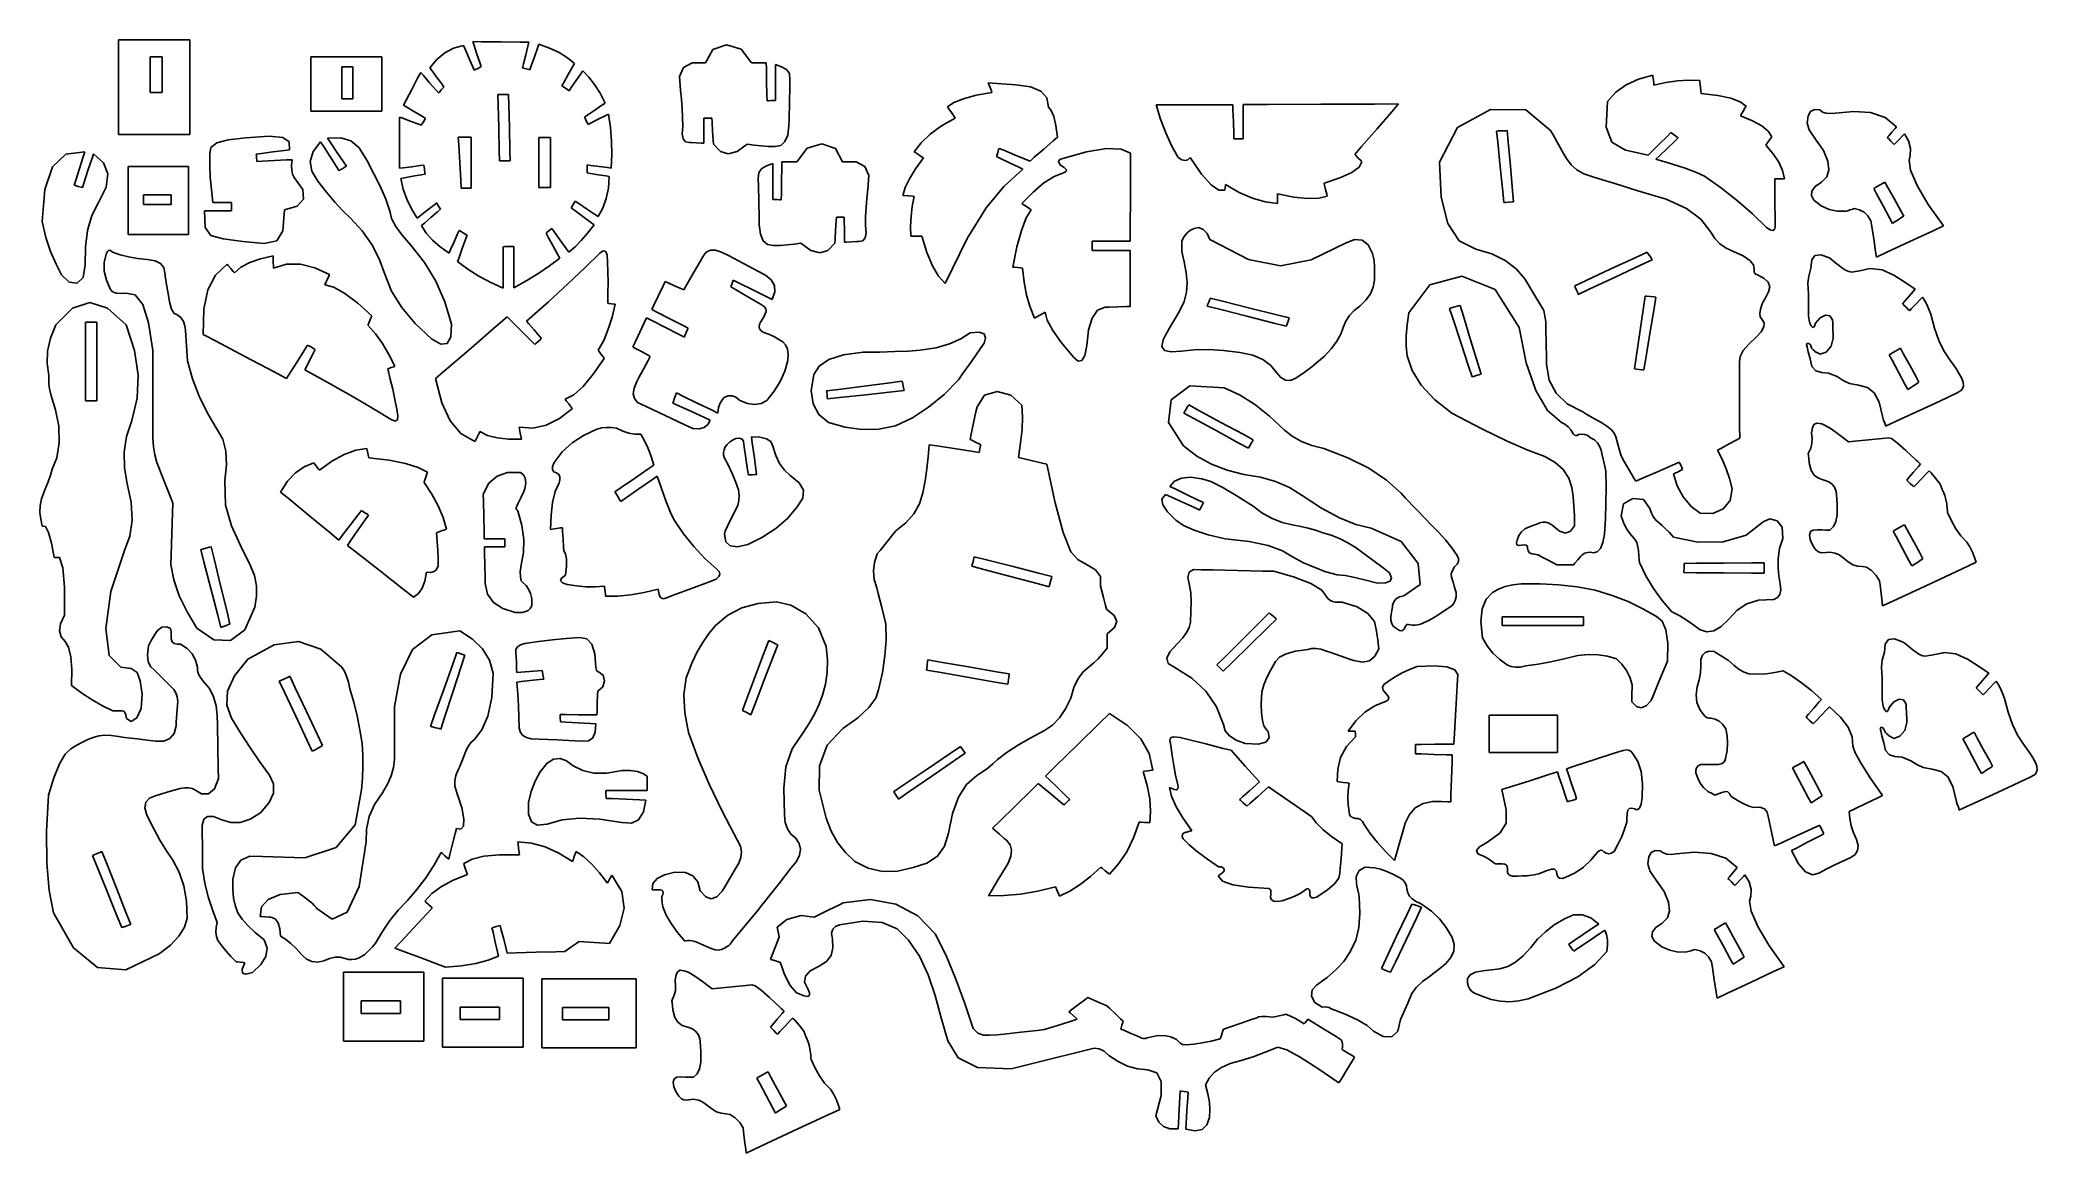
# Model space of a CAD drawing. Extents: x -39.6 to 28.9, y -18.4 to 19.8.
import ezdxf

# ---------------------------------------------------------------- set-up
doc = ezdxf.new("R2010")
doc.units = 0
doc.header["$MEASUREMENT"] = 0
doc.layers.get('0').update_dxf_attribs({"linetype": 'CONTINUOUS'})

msp = doc.modelspace()

# ---------------------------------------------------------------- linework, layer by layer
for p, q in [((-34.487, 19.839), (-36.934, 19.839)), ((-36.934, 19.839), (-36.934, 16.594)), ((-35.436, 19.262), (-35.848, 19.262)), ((-35.848, 19.262), (-35.848, 18.038)), ((-35.436, 18.038), (-35.436, 19.262)), ((-34.487, 16.594), (-34.487, 19.839)), ((-27.903, 19.263), (-30.336, 19.263)), ((-30.336, 19.263), (-30.336, 17.393)), ((-27.903, 17.393), (-27.903, 19.263)), ((-26.012, 19.17), (-25.74, 19.392)), ((-25.74, 19.392), (-25.437, 19.552)), ((-25.437, 19.552), (-25.1, 19.652)), ((-25.1, 19.652), (-25.042, 19.519)), ((-25.042, 19.519), (-24.912, 19.227)), ((-24.912, 19.227), (-24.782, 18.936)), ((-24.777, 19.782), (-24.476, 19.779)), ((-24.732, 19.649), (-24.777, 19.782)), ((-24.633, 19.354), (-24.732, 19.649)), ((-24.533, 19.06), (-24.633, 19.354)), ((-24.476, 19.779), (-23.812, 19.772)), ((-23.812, 19.772), (-23.148, 19.764)), ((-23.148, 19.764), (-22.846, 19.761)), ((-22.96, 19.324), (-23.039, 19.023)), ((-22.881, 19.624), (-22.96, 19.324)), ((-22.846, 19.761), (-22.881, 19.624)), ((-22.768, 18.955), (-22.66, 19.255)), ((-22.66, 19.255), (-22.553, 19.555)), ((-22.553, 19.555), (-22.504, 19.692)), ((-22.504, 19.692), (-22.138, 19.56)), ((-22.138, 19.56), (-21.813, 19.406)), ((-21.813, 19.406), (-21.528, 19.23)), ((-21.528, 19.23), (-21.281, 19.034)), ((-16.782, 19.051), (-16.534, 19.508)), ((-16.534, 19.508), (-16.067, 19.672)), ((-16.067, 19.672), (-15.564, 19.527)), ((-15.564, 19.527), (-15.207, 19.055)), ((-28.895, 18.919), (-29.267, 18.919)), ((-29.267, 18.919), (-29.267, 17.816)), ((-28.895, 17.816), (-28.895, 18.919)), ((-26.859, 18.163), (-26.657, 18.549)), ((-26.657, 18.549), (-26.565, 18.725)), ((-26.565, 18.725), (-26.469, 18.615)), ((-26.469, 18.615), (-26.257, 18.372)), ((-26.251, 18.887), (-26.012, 19.17)), ((-26.175, 18.784), (-26.251, 18.887)), ((-26.008, 18.556), (-26.175, 18.784)), ((-25.84, 18.328), (-26.008, 18.556)), ((-24.782, 18.936), (-24.724, 18.803)), ((-24.724, 18.803), (-24.687, 18.822)), ((-24.687, 18.822), (-24.606, 18.865)), ((-24.606, 18.865), (-24.524, 18.907)), ((-24.488, 18.926), (-24.533, 19.06)), ((-24.524, 18.907), (-24.488, 18.926)), ((-23.039, 19.023), (-23.074, 18.886)), ((-23.074, 18.886), (-23.034, 18.876)), ((-23.034, 18.876), (-22.945, 18.852)), ((-22.945, 18.852), (-22.857, 18.829)), ((-22.857, 18.829), (-22.817, 18.819)), ((-22.817, 18.819), (-22.768, 18.955)), ((-21.5, 18.649), (-21.651, 18.384)), ((-21.349, 18.914), (-21.5, 18.649)), ((-21.281, 19.034), (-21.349, 18.914)), ((-21.233, 18.441), (-21.069, 18.676)), ((-21.069, 18.676), (-20.994, 18.784)), ((-20.994, 18.784), (-20.797, 18.563)), ((-20.797, 18.563), (-20.597, 18.308)), ((-17.684, 18.589), (-17.546, 18.899)), ((-17.649, 18.113), (-17.684, 18.589)), ((-17.546, 18.899), (-17.243, 19.05)), ((-17.243, 19.05), (-16.782, 19.051)), ((-15.207, 19.055), (-15.128, 19.055)), ((-15.128, 19.055), (-14.953, 19.056)), ((-14.953, 19.056), (-14.779, 19.056)), ((-14.779, 19.056), (-14.7, 19.056)), ((-14.7, 19.056), (-14.696, 18.852)), ((-14.696, 18.852), (-14.687, 18.403)), ((-14.382, 18.801), (-14.382, 18.993)), ((-14.382, 18.993), (-14.173, 18.922)), ((-14.381, 18.378), (-14.382, 18.801)), ((-14.173, 18.922), (-14.005, 18.826)), ((-14.005, 18.826), (-13.901, 18.687)), ((-13.901, 18.687), (-13.887, 18.487)), ((15.251, 18.489), (15.737, 18.626)), ((15.737, 18.626), (15.744, 18.573)), ((15.744, 18.573), (15.757, 18.456)), ((-35.848, 18.038), (-35.436, 18.038)), ((-27.062, 17.777), (-26.859, 18.163)), ((-26.257, 18.372), (-26.046, 18.13)), ((-26.046, 18.13), (-25.95, 18.02)), ((-25.95, 18.02), (-25.921, 18.052)), ((-25.921, 18.052), (-25.857, 18.122)), ((-25.857, 18.122), (-25.794, 18.192)), ((-25.765, 18.224), (-25.84, 18.328)), ((-25.794, 18.192), (-25.765, 18.224)), ((-23.916, 17.969), (-23.858, 17.969)), ((-23.907, 17.612), (-23.916, 17.969)), ((-23.858, 17.969), (-23.732, 17.969)), ((-23.732, 17.969), (-23.606, 17.969)), ((-23.606, 17.969), (-23.549, 17.969)), ((-23.549, 17.969), (-23.54, 17.612)), ((-21.651, 18.384), (-21.72, 18.264)), ((-21.72, 18.264), (-21.681, 18.238)), ((-21.681, 18.238), (-21.596, 18.181)), ((-21.596, 18.181), (-21.511, 18.124)), ((-21.511, 18.124), (-21.472, 18.098)), ((-21.472, 18.098), (-21.397, 18.205)), ((-21.397, 18.205), (-21.233, 18.441)), ((-20.597, 18.308), (-20.405, 18.013)), ((-20.405, 18.013), (-20.229, 17.673)), ((-17.612, 17.802), (-17.649, 18.113)), ((-14.687, 18.403), (-14.678, 17.954)), ((-14.678, 17.954), (-14.674, 17.749)), ((-14.381, 17.955), (-14.381, 18.378)), ((-14.38, 17.763), (-14.381, 17.955)), ((-13.892, 18.238), (-13.904, 17.689)), ((-13.887, 18.487), (-13.892, 18.238)), ((-7.496, 17.94), (-7.933, 17.823)), ((-6.952, 18.041), (-7.496, 17.94)), ((-6.934, 18.355), (-7.083, 18.365)), ((-7.083, 18.365), (-7.062, 18.315)), ((-7.062, 18.315), (-7.017, 18.203)), ((-7.017, 18.203), (-6.972, 18.092)), ((-6.972, 18.092), (-6.952, 18.041)), ((-6.608, 18.333), (-6.934, 18.355)), ((-6.281, 18.31), (-6.608, 18.333)), ((-6.132, 18.3), (-6.281, 18.31)), ((-5.629, 18.231), (-6.132, 18.3)), ((-5.276, 18.086), (-5.629, 18.231)), ((-5.07, 17.856), (-5.276, 18.086)), ((-5.011, 17.528), (-5.07, 17.856)), ((14.18, 17.727), (14.47, 18.042)), ((14.47, 18.042), (14.827, 18.295)), ((14.827, 18.295), (15.251, 18.489)), ((15.757, 18.456), (15.771, 18.339)), ((15.771, 18.339), (15.777, 18.285)), ((15.777, 18.285), (16.186, 18.382)), ((16.186, 18.382), (16.583, 18.44)), ((16.583, 18.44), (16.971, 18.461)), ((16.971, 18.461), (17.349, 18.449)), ((17.349, 18.449), (17.357, 18.379)), ((17.357, 18.379), (17.375, 18.226)), ((17.375, 18.226), (17.393, 18.072)), ((17.393, 18.072), (17.401, 18.002)), ((17.401, 18.002), (17.969, 17.933)), ((17.969, 17.933), (18.416, 17.838)), ((18.416, 17.838), (18.742, 17.716)), ((-30.336, 17.393), (-27.903, 17.393)), ((-29.267, 17.816), (-28.895, 17.816)), ((-27.293, 16.918), (-27.294, 17.192)), ((-27.294, 17.192), (-27.177, 17.149)), ((-27.177, 17.149), (-26.921, 17.053)), ((-27.154, 17.601), (-27.062, 17.777)), ((-27.036, 17.53), (-27.154, 17.601)), ((-26.776, 17.374), (-27.036, 17.53)), ((-26.517, 17.218), (-26.776, 17.374)), ((-26.399, 17.147), (-26.517, 17.218)), ((-26.422, 17.11), (-26.399, 17.147)), ((-23.887, 16.827), (-23.907, 17.612)), ((-23.54, 17.612), (-23.52, 16.827)), ((-20.83, 17.266), (-20.941, 17.191)), ((-20.941, 17.191), (-20.921, 17.152)), ((-20.921, 17.152), (-20.879, 17.065)), ((-20.585, 17.432), (-20.83, 17.266)), ((-20.34, 17.598), (-20.585, 17.432)), ((-20.469, 17.116), (-20.229, 17.237)), ((-20.229, 17.673), (-20.34, 17.598)), ((-20.229, 17.237), (-20.12, 17.293)), ((-20.12, 17.293), (-20.052, 16.83)), ((-17.586, 17.49), (-17.612, 17.802)), ((-17.571, 17.178), (-17.586, 17.49)), ((-17.566, 16.867), (-17.571, 17.178)), ((-16.839, 17.157), (-16.84, 17.023)), ((-16.797, 17.157), (-16.839, 17.157)), ((-16.704, 17.155), (-16.797, 17.157)), ((-16.611, 17.153), (-16.704, 17.155)), ((-16.568, 17.152), (-16.611, 17.153)), ((-16.56, 17.012), (-16.568, 17.152)), ((-14.674, 17.749), (-14.628, 17.751)), ((-14.628, 17.751), (-14.527, 17.756)), ((-14.527, 17.756), (-14.426, 17.761)), ((-14.426, 17.761), (-14.38, 17.763)), ((-13.904, 17.689), (-13.916, 17.14)), ((-8.211, 17.157), (-8.68, 16.889)), ((-8.261, 17.69), (-8.476, 17.54)), ((-8.476, 17.54), (-8.435, 17.48)), ((-8.435, 17.48), (-8.343, 17.349)), ((-8.343, 17.349), (-8.252, 17.217)), ((-7.933, 17.823), (-8.261, 17.69)), ((-8.252, 17.217), (-8.211, 17.157)), ((-4.913, 17.417), (-5.011, 17.528)), ((-4.828, 17.208), (-4.913, 17.417)), ((-4.755, 16.901), (-4.828, 17.208)), ((-1.318, 17.608), (-0.906, 17.609)), ((-1.162, 17.115), (-1.318, 17.608)), ((-0.906, 17.609), (0, 17.613)), ((0, 17.613), (0.906, 17.617)), ((0.906, 17.617), (1.318, 17.618)), ((1.318, 17.618), (1.324, 17.435)), ((1.324, 17.435), (1.338, 17.032)), ((1.679, 17.437), (1.68, 17.62)), ((1.679, 17.034), (1.679, 17.437)), ((1.68, 17.62), (2.513, 17.623)), ((2.513, 17.623), (4.346, 17.63)), ((4.346, 17.63), (6.179, 17.638)), ((6.179, 17.638), (7.012, 17.641)), ((6.777, 17.37), (6.259, 16.775)), ((7.012, 17.641), (6.777, 17.37)), ((9.03, 16.836), (10.164, 17.454)), ((10.164, 17.454), (11.377, 17.44)), ((11.377, 17.44), (12.231, 16.73)), ((14.142, 16.848), (14.18, 17.727)), ((18.742, 17.716), (18.945, 17.568)), ((18.778, 17.283), (18.747, 17.231)), ((18.747, 17.231), (19.162, 17.065)), ((18.846, 17.399), (18.778, 17.283)), ((18.914, 17.516), (18.846, 17.399)), ((18.945, 17.568), (18.914, 17.516)), ((21.041, 16.987), (21.073, 17.231)), ((21.073, 17.231), (21.158, 17.383)), ((21.158, 17.383), (21.291, 17.449)), ((21.291, 17.449), (21.468, 17.439)), ((21.468, 17.439), (21.569, 17.366)), ((21.569, 17.366), (21.693, 17.323)), ((21.693, 17.323), (21.84, 17.312)), ((21.84, 17.312), (22.01, 17.33)), ((22.01, 17.33), (22.635, 17.387)), ((22.635, 17.387), (23.215, 17.349)), ((23.215, 17.349), (23.716, 17.183)), ((23.716, 17.183), (24.108, 16.861)), ((-36.934, 16.594), (-34.487, 16.594)), ((-33.17, 16.409), (-32.566, 16.475)), ((-32.566, 16.475), (-31.767, 16.532)), ((-31.767, 16.532), (-31.296, 16.494)), ((-31.296, 16.494), (-31.085, 16.345)), ((-29.766, 16.467), (-29.31, 16.475)), ((-29.664, 16.316), (-29.766, 16.467)), ((-29.31, 16.475), (-28.96, 16.378)), ((-27.293, 16.313), (-27.293, 16.918)), ((-26.921, 17.053), (-26.664, 16.957)), ((-26.664, 16.957), (-26.548, 16.913)), ((-26.548, 16.913), (-26.525, 16.949)), ((-26.525, 16.949), (-26.473, 17.03)), ((-26.473, 17.03), (-26.422, 17.11)), ((-25.275, 16.506), (-25.206, 16.506)), ((-25.259, 16.232), (-25.275, 16.506)), ((-25.206, 16.506), (-25.055, 16.506)), ((-25.055, 16.506), (-24.905, 16.506)), ((-24.905, 16.506), (-24.836, 16.506)), ((-24.836, 16.506), (-24.836, 16.232)), ((-23.867, 16.042), (-23.887, 16.827)), ((-23.52, 16.827), (-23.5, 16.042)), ((-22.513, 16.492), (-22.449, 16.492)), ((-22.513, 16.224), (-22.513, 16.492)), ((-22.449, 16.492), (-22.308, 16.492)), ((-22.308, 16.492), (-22.168, 16.492)), ((-22.168, 16.492), (-22.103, 16.492)), ((-22.103, 16.492), (-22.103, 16.224)), ((-20.879, 17.065), (-20.837, 16.978)), ((-20.837, 16.978), (-20.817, 16.939)), ((-20.817, 16.939), (-20.708, 16.994)), ((-20.708, 16.994), (-20.469, 17.116)), ((-20.052, 16.83), (-20.014, 16.367)), ((-17.586, 16.622), (-17.566, 16.867)), ((-17.555, 16.449), (-17.586, 16.622)), ((-16.841, 16.727), (-16.842, 16.431)), ((-16.84, 17.023), (-16.841, 16.727)), ((-16.54, 16.705), (-16.56, 17.012)), ((-16.521, 16.397), (-16.54, 16.705)), ((-13.964, 16.573), (-14.057, 16.349)), ((-13.922, 16.891), (-13.964, 16.573)), ((-13.916, 17.14), (-13.922, 16.891)), ((-9.072, 16.606), (-9.385, 16.309)), ((-8.68, 16.889), (-9.072, 16.606)), ((-4.844, 16.371), (-4.695, 16.498)), ((-4.695, 16.498), (-4.755, 16.901)), ((-0.983, 16.65), (-1.162, 17.115)), ((-0.782, 16.214), (-0.983, 16.65)), ((1.338, 17.032), (1.351, 16.63)), ((1.351, 16.63), (1.358, 16.447)), ((1.678, 16.63), (1.679, 17.034)), ((1.678, 16.447), (1.678, 16.63)), ((6.259, 16.775), (5.742, 16.179)), ((8.41, 15.648), (9.03, 16.836)), ((10.375, 16.713), (10.432, 16.715)), ((10.414, 16.329), (10.375, 16.713)), ((10.432, 16.715), (10.559, 16.72)), ((10.559, 16.72), (10.685, 16.725)), ((10.685, 16.725), (10.742, 16.727)), ((10.742, 16.727), (10.776, 16.345)), ((12.231, 16.73), (12.315, 16.579)), ((12.315, 16.579), (12.502, 16.249)), ((14.334, 16.336), (14.142, 16.848)), ((16.24, 16.542), (15.972, 16.276)), ((16.362, 16.662), (16.24, 16.542)), ((16.401, 16.634), (16.362, 16.662)), ((16.487, 16.571), (16.401, 16.634)), ((16.573, 16.508), (16.487, 16.571)), ((16.492, 16.365), (16.612, 16.479)), ((16.612, 16.479), (16.573, 16.508)), ((19.162, 17.065), (19.483, 16.891)), ((19.483, 16.891), (19.705, 16.706)), ((19.705, 16.706), (19.824, 16.511)), ((19.792, 16.468), (19.722, 16.371)), ((19.824, 16.511), (19.792, 16.468)), ((21.051, 16.951), (21.041, 16.987)), ((21.072, 16.872), (21.051, 16.951)), ((21.093, 16.793), (21.072, 16.872)), ((21.103, 16.757), (21.093, 16.793)), ((21.18, 16.646), (21.103, 16.757)), ((21.35, 16.401), (21.18, 16.646)), ((23.839, 16.551), (23.789, 16.493)), ((23.789, 16.493), (23.827, 16.455)), ((23.948, 16.677), (23.839, 16.551)), ((24.058, 16.803), (23.948, 16.677)), ((24.108, 16.861), (24.058, 16.803)), ((24.203, 16.433), (24.322, 16.561)), ((24.322, 16.561), (24.376, 16.619)), ((24.376, 16.619), (24.523, 16.371)), ((-38.745, 15.92), (-39.201, 15.482)), ((-38.093, 16.003), (-38.745, 15.92)), ((-38.28, 15.426), (-38.151, 15.823)), ((-38.151, 15.823), (-38.093, 16.003)), ((-37.8, 15.931), (-37.859, 15.75)), ((-37.455, 15.624), (-37.8, 15.931)), ((-33.806, 15.536), (-33.803, 15.93)), ((-33.803, 15.93), (-33.768, 16.151)), ((-33.768, 16.151), (-33.564, 16.306)), ((-33.564, 16.306), (-33.17, 16.409)), ((-32.029, 15.94), (-32.208, 15.916)), ((-32.208, 15.916), (-32.204, 15.877)), ((-32.204, 15.877), (-32.196, 15.791)), ((-32.196, 15.791), (-32.189, 15.705)), ((-31.636, 15.994), (-32.029, 15.94)), ((-31.243, 16.047), (-31.636, 15.994)), ((-31.065, 16.072), (-31.243, 16.047)), ((-31.085, 16.345), (-31.065, 16.072)), ((-30.355, 15.672), (-30.255, 16.01)), ((-30.255, 16.01), (-30.005, 16.346)), ((-30.005, 16.346), (-29.906, 16.191)), ((-29.906, 16.191), (-29.687, 15.849)), ((-29.687, 15.849), (-29.468, 15.507)), ((-29.441, 15.986), (-29.664, 16.316)), ((-29.218, 15.655), (-29.441, 15.986)), ((-28.96, 16.378), (-28.675, 16.135)), ((-28.675, 16.135), (-28.413, 15.708)), ((-27.292, 15.708), (-27.293, 16.313)), ((-25.224, 15.628), (-25.259, 16.232)), ((-24.836, 16.232), (-24.836, 15.628)), ((-23.858, 15.685), (-23.867, 16.042)), ((-23.5, 16.042), (-23.491, 15.685)), ((-22.513, 15.635), (-22.513, 16.224)), ((-22.103, 16.224), (-22.103, 15.635)), ((-20.004, 15.903), (-20.022, 15.44)), ((-20.014, 16.367), (-20.004, 15.903)), ((-17.475, 16.348), (-17.555, 16.449)), ((-17.343, 16.319), (-17.475, 16.348)), ((-17.265, 16.316), (-17.343, 16.319)), ((-17.093, 16.308), (-17.265, 16.316)), ((-16.92, 16.3), (-17.093, 16.308)), ((-16.842, 16.297), (-16.92, 16.3)), ((-16.842, 16.431), (-16.842, 16.297)), ((-16.512, 16.258), (-16.521, 16.397)), ((-16.276, 16.011), (-16.512, 16.258)), ((-16.004, 15.93), (-16.276, 16.011)), ((-15.696, 16.015), (-16.004, 15.93)), ((-15.352, 16.266), (-15.696, 16.015)), ((-15.112, 16.229), (-15.352, 16.266)), ((-14.873, 16.202), (-15.112, 16.229)), ((-14.634, 16.186), (-14.873, 16.202)), ((-14.394, 16.181), (-14.634, 16.186)), ((-14.201, 16.218), (-14.394, 16.181)), ((-14.057, 16.349), (-14.201, 16.218)), ((-13.296, 16.129), (-13.653, 15.657)), ((-12.792, 16.274), (-13.296, 16.129)), ((-12.325, 16.11), (-12.792, 16.274)), ((-12.078, 15.652), (-12.325, 16.11)), ((-9.385, 16.309), (-9.617, 15.997)), ((-9.617, 15.997), (-9.567, 15.965)), ((-9.299, 15.788), (-9.573, 15.411)), ((-9.567, 15.965), (-9.458, 15.893)), ((-9.458, 15.893), (-9.348, 15.821)), ((-9.348, 15.821), (-9.299, 15.788)), ((-6.795, 15.835), (-6.781, 15.879)), ((-6.654, 15.767), (-6.795, 15.835)), ((-6.781, 15.879), (-6.751, 15.977)), ((-6.751, 15.977), (-6.721, 16.075)), ((-6.721, 16.075), (-6.707, 16.119)), ((-6.707, 16.119), (-6.541, 16.051)), ((-6.541, 16.051), (-6.176, 15.901)), ((-6.176, 15.901), (-5.81, 15.752)), ((-5.644, 15.684), (-5.496, 15.811)), ((-5.496, 15.811), (-5.17, 16.091)), ((-5.17, 16.091), (-4.844, 16.371)), ((-3.708, 15.995), (-4.594, 15.747)), ((-3.018, 16.109), (-3.708, 15.995)), ((-2.518, 16.093), (-3.018, 16.109)), ((-2.197, 15.954), (-2.518, 16.093)), ((-2.198, 15.482), (-2.197, 15.954)), ((-0.556, 15.81), (-0.782, 16.214)), ((-0.432, 15.726), (-0.556, 15.81)), ((-0.141, 15.809), (-0.225, 15.725)), ((0.249, 15.236), (-0.141, 15.809)), ((1.358, 16.447), (1.408, 16.447)), ((1.408, 16.447), (1.518, 16.447)), ((1.518, 16.447), (1.628, 16.447)), ((1.628, 16.447), (1.678, 16.447)), ((5.742, 16.179), (5.507, 15.909)), ((5.507, 15.909), (5.545, 15.869)), ((5.545, 15.869), (5.628, 15.783)), ((5.628, 15.783), (5.71, 15.696)), ((10.501, 15.484), (10.414, 16.329)), ((10.776, 16.345), (10.85, 15.506)), ((12.502, 16.249), (12.688, 15.919)), ((12.688, 15.919), (12.773, 15.768)), ((14.799, 16.061), (14.334, 16.336)), ((15.583, 15.889), (14.799, 16.061)), ((15.705, 16.01), (15.583, 15.889)), ((15.972, 16.276), (15.705, 16.01)), ((15.844, 15.753), (15.964, 15.866)), ((15.964, 15.866), (16.228, 16.116)), ((16.228, 16.116), (16.492, 16.365)), ((19.653, 16.275), (19.621, 16.231)), ((19.621, 16.231), (19.866, 15.936)), ((19.722, 16.371), (19.653, 16.275)), ((19.866, 15.936), (20.06, 15.644)), ((21.52, 16.157), (21.35, 16.401)), ((21.597, 16.046), (21.52, 16.157)), ((21.744, 15.681), (21.597, 16.046)), ((23.827, 16.455), (23.91, 16.37)), ((23.91, 16.37), (23.993, 16.285)), ((23.993, 16.285), (24.031, 16.247)), ((24.031, 16.247), (24.085, 16.305)), ((24.085, 16.305), (24.203, 16.433)), ((24.523, 16.371), (24.583, 16.111)), ((24.58, 15.878), (24.536, 15.711)), ((24.583, 16.111), (24.58, 15.878)), ((-39.201, 15.482), (-39.47, 14.706)), ((-38.408, 15.03), (-38.28, 15.426)), ((-37.988, 15.353), (-38.118, 14.956)), ((-37.859, 15.75), (-37.988, 15.353)), ((-37.304, 15.246), (-37.455, 15.624)), ((-37.359, 14.792), (-37.304, 15.246)), ((-36.608, 15.498), (-36.284, 15.498)), ((-36.608, 15.133), (-36.608, 15.498)), ((-36.608, 14.331), (-36.608, 15.133)), ((-36.284, 15.498), (-35.572, 15.498)), ((-35.572, 15.498), (-34.86, 15.498)), ((-34.86, 15.498), (-34.537, 15.498)), ((-34.537, 15.498), (-34.537, 15.133)), ((-34.537, 15.133), (-34.537, 14.331)), ((-33.788, 15.126), (-33.806, 15.536)), ((-33.752, 14.701), (-33.788, 15.126)), ((-32.189, 15.705), (-32.185, 15.666)), ((-32.185, 15.666), (-31.996, 15.676)), ((-31.996, 15.676), (-31.581, 15.697)), ((-31.581, 15.697), (-31.166, 15.719)), ((-31.166, 15.719), (-30.977, 15.728)), ((-30.977, 15.728), (-30.998, 15.539)), ((-30.998, 15.539), (-30.993, 15.375)), ((-30.993, 15.375), (-30.963, 15.236)), ((-30.963, 15.236), (-30.908, 15.122)), ((-30.908, 15.122), (-30.616, 14.709)), ((-30.303, 15.332), (-30.355, 15.672)), ((-30.1, 14.99), (-30.303, 15.332)), ((-29.468, 15.507), (-29.368, 15.352)), ((-29.368, 15.352), (-29.329, 15.376)), ((-29.329, 15.376), (-29.242, 15.428)), ((-29.242, 15.428), (-29.156, 15.48)), ((-29.116, 15.504), (-29.218, 15.655)), ((-29.156, 15.48), (-29.116, 15.504)), ((-28.413, 15.708), (-28.182, 15.262)), ((-28.182, 15.262), (-27.957, 14.82)), ((-27.292, 15.433), (-27.292, 15.708)), ((-27.161, 15.451), (-27.292, 15.433)), ((-27.249, 15.088), (-27.119, 15.111)), ((-27.163, 14.723), (-27.249, 15.088)), ((-26.873, 15.49), (-27.161, 15.451)), ((-27.119, 15.111), (-26.832, 15.161)), ((-26.585, 15.529), (-26.873, 15.49)), ((-26.832, 15.161), (-26.546, 15.212)), ((-26.455, 15.546), (-26.585, 15.529)), ((-26.546, 15.212), (-26.416, 15.234)), ((-26.448, 15.498), (-26.455, 15.546)), ((-26.435, 15.39), (-26.448, 15.498)), ((-26.422, 15.283), (-26.435, 15.39)), ((-26.416, 15.234), (-26.422, 15.283)), ((-25.19, 15.023), (-25.224, 15.628)), ((-24.836, 15.628), (-24.836, 15.023)), ((-23.801, 15.685), (-23.858, 15.685)), ((-23.675, 15.685), (-23.801, 15.685)), ((-23.549, 15.685), (-23.675, 15.685)), ((-23.491, 15.685), (-23.549, 15.685)), ((-22.513, 15.045), (-22.513, 15.635)), ((-22.103, 15.635), (-22.103, 15.045)), ((-20.723, 15.531), (-20.853, 15.548)), ((-20.853, 15.548), (-20.852, 15.505)), ((-20.852, 15.505), (-20.851, 15.411)), ((-20.851, 15.411), (-20.85, 15.317)), ((-20.85, 15.317), (-20.849, 15.274)), ((-20.849, 15.274), (-20.731, 15.255)), ((-20.731, 15.255), (-20.47, 15.213)), ((-20.438, 15.494), (-20.723, 15.531)), ((-20.47, 15.213), (-20.209, 15.171)), ((-20.152, 15.457), (-20.438, 15.494)), ((-20.209, 15.171), (-20.091, 15.152)), ((-20.022, 15.44), (-20.152, 15.457)), ((-20.091, 15.152), (-20.121, 14.756)), ((-14.959, 15.288), (-14.973, 15.089)), ((-14.973, 15.089), (-14.968, 14.839)), ((-14.855, 15.427), (-14.959, 15.288)), ((-14.686, 15.523), (-14.855, 15.427)), ((-14.478, 15.594), (-14.686, 15.523)), ((-14.479, 14.98), (-14.478, 15.402)), ((-14.478, 15.402), (-14.478, 15.594)), ((-14.164, 15.454), (-14.173, 15.004)), ((-14.16, 15.658), (-14.164, 15.454)), ((-14.081, 15.658), (-14.16, 15.658)), ((-13.906, 15.657), (-14.081, 15.658)), ((-13.732, 15.657), (-13.906, 15.657)), ((-13.653, 15.657), (-13.732, 15.657)), ((-11.617, 15.652), (-12.078, 15.652)), ((-11.314, 15.501), (-11.617, 15.652)), ((-11.176, 15.191), (-11.314, 15.501)), ((-11.211, 14.715), (-11.176, 15.191)), ((-9.573, 15.411), (-9.783, 15.071)), ((-6.344, 15.619), (-6.654, 15.767)), ((-6.542, 14.812), (-5.892, 15.403)), ((-6.033, 15.47), (-6.344, 15.619)), ((-5.892, 15.403), (-6.033, 15.47)), ((-5.81, 15.752), (-5.644, 15.684)), ((-4.819, 15.155), (-5.168, 14.932)), ((-4.495, 15.275), (-4.819, 15.155)), ((-4.645, 15.712), (-4.663, 15.666)), ((-4.663, 15.666), (-4.648, 15.609)), ((-4.648, 15.609), (-4.602, 15.539)), ((-4.594, 15.747), (-4.645, 15.712)), ((-4.602, 15.539), (-4.577, 15.525)), ((-4.577, 15.525), (-4.523, 15.492)), ((-4.523, 15.492), (-4.469, 15.459)), ((-4.423, 15.31), (-4.495, 15.275)), ((-4.469, 15.459), (-4.445, 15.444)), ((-4.445, 15.444), (-4.398, 15.395)), ((-4.391, 15.35), (-4.423, 15.31)), ((-4.398, 15.395), (-4.391, 15.35)), ((-2.199, 14.442), (-2.198, 15.482)), ((-0.322, 15.697), (-0.432, 15.726)), ((-0.225, 15.725), (-0.322, 15.697)), ((0.574, 14.863), (0.249, 15.236)), ((4.997, 15.105), (4.454, 14.92)), ((5.403, 15.289), (4.997, 15.105)), ((5.658, 15.473), (5.403, 15.289)), ((5.748, 15.657), (5.658, 15.473)), ((5.71, 15.696), (5.748, 15.657)), ((8.469, 14.442), (8.41, 15.648)), ((10.588, 14.64), (10.501, 15.484)), ((10.85, 15.506), (10.924, 14.666)), ((12.773, 15.768), (12.933, 15.555)), ((12.933, 15.555), (13.133, 15.381)), ((13.133, 15.381), (13.372, 15.247)), ((13.372, 15.247), (13.651, 15.152)), ((13.651, 15.152), (13.896, 15.075)), ((16.385, 15.591), (15.844, 15.753)), ((16.855, 15.437), (16.385, 15.591)), ((17.236, 15.293), (16.855, 15.437)), ((17.511, 15.161), (17.236, 15.293)), ((18.1, 14.751), (17.511, 15.161)), ((20.06, 15.644), (20.194, 15.355)), ((20.194, 15.355), (20.262, 15.07)), ((21.534, 14.957), (21.712, 15.136)), ((21.712, 15.136), (21.782, 15.377)), ((21.782, 15.377), (21.744, 15.681)), ((24.536, 15.711), (24.586, 15.368)), ((24.586, 15.368), (24.813, 14.847)), ((-39.47, 14.706), (-39.561, 13.607)), ((-38.466, 14.85), (-38.408, 15.03)), ((-38.421, 14.838), (-38.466, 14.85)), ((-38.321, 14.813), (-38.421, 14.838)), ((-38.222, 14.787), (-38.321, 14.813)), ((-38.177, 14.776), (-38.222, 14.787)), ((-38.118, 14.956), (-38.177, 14.776)), ((-37.628, 14.259), (-37.359, 14.792)), ((-36.076, 14.525), (-35.928, 14.525)), ((-36.076, 14.472), (-36.076, 14.525)), ((-36.076, 14.356), (-36.076, 14.472)), ((-35.928, 14.525), (-35.605, 14.525)), ((-35.605, 14.525), (-35.281, 14.525)), ((-35.281, 14.525), (-35.134, 14.525)), ((-35.134, 14.525), (-35.134, 14.472)), ((-35.134, 14.472), (-35.134, 14.356)), ((-33.701, 14.263), (-33.752, 14.701)), ((-30.616, 14.709), (-30.591, 14.372)), ((-29.799, 14.61), (-30.1, 14.99)), ((-29.515, 14.269), (-29.799, 14.61)), ((-27.957, 14.82), (-27.762, 14.378)), ((-27.039, 14.374), (-27.163, 14.723)), ((-25.174, 14.749), (-25.19, 15.023)), ((-25.121, 14.749), (-25.174, 14.749)), ((-25.005, 14.749), (-25.121, 14.749)), ((-24.889, 14.749), (-25.005, 14.749)), ((-24.836, 14.749), (-24.889, 14.749)), ((-24.836, 15.023), (-24.836, 14.749)), ((-22.513, 14.777), (-22.513, 15.045)), ((-22.449, 14.777), (-22.513, 14.777)), ((-22.308, 14.777), (-22.449, 14.777)), ((-22.168, 14.777), (-22.308, 14.777)), ((-22.103, 14.777), (-22.168, 14.777)), ((-22.103, 15.045), (-22.103, 14.777)), ((-20.121, 14.756), (-20.195, 14.395)), ((-14.968, 14.839), (-14.956, 14.29)), ((-14.479, 14.557), (-14.479, 14.98)), ((-14.479, 14.365), (-14.479, 14.557)), ((-14.182, 14.555), (-14.186, 14.351)), ((-14.173, 15.004), (-14.182, 14.555)), ((-11.274, 14.092), (-11.248, 14.403)), ((-11.248, 14.403), (-11.211, 14.715)), ((-9.928, 14.77), (-10.008, 14.506)), ((-10.008, 14.506), (-9.948, 14.5)), ((-9.948, 14.5), (-9.816, 14.486)), ((-9.783, 15.071), (-9.928, 14.77)), ((-9.816, 14.486), (-9.684, 14.473)), ((-9.624, 14.466), (-9.69, 14.125)), ((-9.684, 14.473), (-9.624, 14.466)), ((-7.153, 14.078), (-6.542, 14.812)), ((-5.537, 14.62), (-5.924, 14.231)), ((-5.168, 14.932), (-5.537, 14.62)), ((-2.2, 13.401), (-2.199, 14.442)), ((0.837, 14.681), (0.574, 14.863)), ((1.04, 14.681), (0.837, 14.681)), ((1.045, 14.712), (1.04, 14.681)), ((1.054, 14.78), (1.045, 14.712)), ((1.064, 14.849), (1.054, 14.78)), ((1.068, 14.88), (1.064, 14.849)), ((1.539, 14.607), (1.068, 14.88)), ((1.992, 14.411), (1.539, 14.607)), ((2.429, 14.286), (1.992, 14.411)), ((3.415, 14.445), (2.849, 14.557)), ((2.849, 14.557), (2.85, 14.506)), ((2.85, 14.506), (2.85, 14.394)), ((3.888, 14.395), (3.415, 14.445)), ((4.269, 14.407), (3.888, 14.395)), ((4.558, 14.483), (4.269, 14.407)), ((4.454, 14.92), (4.47, 14.852)), ((4.47, 14.852), (4.506, 14.702)), ((4.506, 14.702), (4.542, 14.551)), ((4.542, 14.551), (4.558, 14.483)), ((8.698, 13.543), (8.469, 14.442)), ((10.627, 14.256), (10.588, 14.64)), ((10.924, 14.666), (10.958, 14.285)), ((13.896, 15.075), (14.437, 14.907)), ((14.437, 14.907), (14.977, 14.739)), ((14.977, 14.739), (15.223, 14.663)), ((15.223, 14.663), (16.201, 14.376)), ((18.65, 14.319), (18.1, 14.751)), ((19.976, 15.075), (19.923, 15.076)), ((19.923, 15.076), (19.925, 14.818)), ((19.925, 14.818), (19.93, 14.251)), ((20.092, 15.073), (19.976, 15.075)), ((20.209, 15.071), (20.092, 15.073)), ((20.262, 15.07), (20.209, 15.071)), ((21.182, 14.495), (21.2, 14.652)), ((21.264, 14.335), (21.182, 14.495)), ((21.2, 14.652), (21.317, 14.806)), ((21.317, 14.806), (21.534, 14.957)), ((23.384, 14.778), (23.323, 14.743)), ((23.323, 14.743), (23.424, 14.556)), ((23.517, 14.853), (23.384, 14.778)), ((23.424, 14.556), (23.646, 14.144)), ((23.65, 14.928), (23.517, 14.853)), ((23.71, 14.963), (23.65, 14.928)), ((23.811, 14.78), (23.71, 14.963)), ((24.032, 14.377), (23.811, 14.78)), ((24.813, 14.847), (25.198, 14.195)), ((-38.005, 13.3), (-37.858, 13.809)), ((-37.858, 13.809), (-37.628, 14.259)), ((-36.608, 13.528), (-36.608, 14.331)), ((-36.076, 14.24), (-36.076, 14.356)), ((-36.076, 14.187), (-36.076, 14.24)), ((-35.928, 14.187), (-36.076, 14.187)), ((-35.605, 14.187), (-35.928, 14.187)), ((-35.281, 14.187), (-35.605, 14.187)), ((-35.134, 14.187), (-35.281, 14.187)), ((-35.134, 14.356), (-35.134, 14.24)), ((-35.134, 14.24), (-35.134, 14.187)), ((-34.537, 14.331), (-34.537, 13.528)), ((-33.964, 13.4), (-33.983, 13.971)), ((-33.983, 13.971), (-33.838, 13.971)), ((-33.838, 13.971), (-33.52, 13.971)), ((-33.6, 14.264), (-33.701, 14.263)), ((-33.378, 14.264), (-33.6, 14.264)), ((-33.52, 13.971), (-33.202, 13.971)), ((-33.157, 14.265), (-33.378, 14.264)), ((-33.202, 13.971), (-33.057, 13.971)), ((-33.056, 14.265), (-33.157, 14.265)), ((-33.057, 14.017), (-33.056, 14.118)), ((-33.057, 13.971), (-33.057, 14.017)), ((-33.056, 14.219), (-33.056, 14.265)), ((-33.056, 14.118), (-33.056, 14.219)), ((-31.243, 14.014), (-31.299, 13.292)), ((-30.808, 14.132), (-31.243, 14.014)), ((-30.591, 14.372), (-30.808, 14.132)), ((-29.243, 13.971), (-29.515, 14.269)), ((-28.974, 13.721), (-29.243, 13.971)), ((-28.575, 13.289), (-28.974, 13.721)), ((-27.762, 14.378), (-27.617, 13.932)), ((-27.617, 13.932), (-27.561, 13.709)), ((-26.879, 14.039), (-27.039, 14.374)), ((-26.685, 13.718), (-26.879, 14.039)), ((-26.58, 13.8), (-26.685, 13.718)), ((-26.35, 13.981), (-26.58, 13.8)), ((-26.439, 13.554), (-26.212, 13.747)), ((-26.12, 14.161), (-26.35, 13.981)), ((-26.212, 13.747), (-25.985, 13.941)), ((-26.015, 14.243), (-26.12, 14.161)), ((-25.994, 14.21), (-26.015, 14.243)), ((-25.948, 14.136), (-25.994, 14.21)), ((-25.985, 13.941), (-25.881, 14.029)), ((-25.902, 14.062), (-25.948, 14.136)), ((-25.881, 14.029), (-25.902, 14.062)), ((-21.374, 14.109), (-21.394, 14.073)), ((-21.394, 14.073), (-21.271, 13.983)), ((-21.329, 14.188), (-21.374, 14.109)), ((-21.284, 14.266), (-21.329, 14.188)), ((-21.264, 14.302), (-21.284, 14.266)), ((-21.271, 13.983), (-21.001, 13.784)), ((-21.14, 14.221), (-21.264, 14.302)), ((-20.868, 14.042), (-21.14, 14.221)), ((-21.001, 13.784), (-20.731, 13.586)), ((-20.595, 13.864), (-20.868, 14.042)), ((-20.472, 13.783), (-20.595, 13.864)), ((-20.312, 14.071), (-20.472, 13.783)), ((-20.195, 14.395), (-20.312, 14.071)), ((-14.956, 14.29), (-14.944, 13.742)), ((-14.944, 13.742), (-14.938, 13.492)), ((-14.434, 14.363), (-14.479, 14.365)), ((-14.333, 14.358), (-14.434, 14.363)), ((-14.232, 14.353), (-14.333, 14.358)), ((-14.186, 14.351), (-14.232, 14.353)), ((-12.3, 13.614), (-12.291, 13.753)), ((-12.291, 13.753), (-12.249, 13.754)), ((-12.249, 13.754), (-12.156, 13.756)), ((-12.156, 13.756), (-12.063, 13.758)), ((-12.063, 13.758), (-12.02, 13.759)), ((-12.02, 13.759), (-12.02, 13.624)), ((-11.293, 13.468), (-11.289, 13.78)), ((-11.289, 13.78), (-11.274, 14.092)), ((-9.73, 13.784), (-9.744, 13.442)), ((-9.69, 14.125), (-9.73, 13.784)), ((-7.8, 13.025), (-7.153, 14.078)), ((-5.778, 13.729), (-5.94, 13.302)), ((-5.924, 14.231), (-5.874, 14.196)), ((-5.874, 14.196), (-5.764, 14.119)), ((-5.603, 14.008), (-5.778, 13.729)), ((-5.764, 14.119), (-5.653, 14.043)), ((-5.653, 14.043), (-5.603, 14.008)), ((2.85, 14.231), (2.429, 14.286)), ((2.85, 14.394), (2.85, 14.282)), ((2.85, 14.282), (2.85, 14.231)), ((10.679, 14.26), (10.627, 14.256)), ((10.792, 14.27), (10.679, 14.26)), ((10.906, 14.28), (10.792, 14.27)), ((10.958, 14.285), (10.906, 14.28)), ((16.201, 14.376), (16.901, 14.056)), ((16.901, 14.056), (17.388, 13.684)), ((19.163, 13.868), (18.65, 14.319)), ((19.644, 13.398), (19.163, 13.868)), ((19.93, 14.251), (19.935, 13.683)), ((21.519, 14.148), (21.264, 14.335)), ((21.79, 14.024), (21.519, 14.148)), ((22.077, 13.964), (21.79, 14.024)), ((22.381, 13.966), (22.077, 13.964)), ((22.423, 13.979), (22.381, 13.966)), ((22.515, 14.008), (22.423, 13.979)), ((22.607, 14.037), (22.515, 14.008)), ((22.649, 14.05), (22.607, 14.037)), ((22.836, 14.01), (22.649, 14.05)), ((22.994, 13.925), (22.836, 14.01)), ((23.125, 13.798), (22.994, 13.925)), ((23.229, 13.63), (23.125, 13.798)), ((23.646, 14.144), (23.868, 13.732)), ((23.868, 13.732), (23.969, 13.545)), ((24.253, 13.975), (24.032, 14.377)), ((24.161, 13.669), (24.293, 13.754)), ((24.353, 13.792), (24.253, 13.975)), ((24.293, 13.754), (24.353, 13.792)), ((25.198, 14.195), (25.72, 13.461)), ((-39.561, 13.607), (-39.44, 13.062)), ((-39.44, 13.062), (-39.274, 12.577)), ((-38.077, 12.737), (-38.005, 13.3)), ((-36.608, 13.164), (-36.608, 13.528)), ((-36.284, 13.164), (-36.608, 13.164)), ((-35.572, 13.164), (-36.284, 13.164)), ((-34.86, 13.164), (-35.572, 13.164)), ((-34.537, 13.164), (-34.86, 13.164)), ((-34.537, 13.528), (-34.537, 13.164)), ((-33.766, 13.128), (-33.964, 13.4)), ((-33.349, 13.015), (-33.766, 13.128)), ((-31.299, 13.292), (-31.502, 12.943)), ((-28.247, 12.823), (-28.575, 13.289)), ((-27.561, 13.709), (-27.42, 13.442)), ((-27.42, 13.442), (-27.198, 13.136)), ((-27.198, 13.136), (-26.906, 12.793)), ((-26.542, 13.466), (-26.439, 13.554)), ((-26.377, 13.208), (-26.542, 13.466)), ((-26.16, 12.965), (-26.377, 13.208)), ((-25.295, 13.18), (-25.416, 12.912)), ((-25.24, 13.302), (-25.295, 13.18)), ((-25.199, 13.276), (-25.24, 13.302)), ((-25.107, 13.219), (-25.199, 13.276)), ((-25.015, 13.161), (-25.107, 13.219)), ((-25.024, 12.995), (-24.973, 13.135)), ((-24.973, 13.135), (-25.015, 13.161)), ((-22.229, 13.233), (-22.259, 13.208)), ((-22.259, 13.208), (-22.186, 13.074)), ((-22.162, 13.289), (-22.229, 13.233)), ((-22.186, 13.074), (-22.026, 12.78)), ((-22.096, 13.346), (-22.162, 13.289)), ((-22.065, 13.371), (-22.096, 13.346)), ((-21.973, 13.244), (-22.065, 13.371)), ((-21.77, 12.963), (-21.973, 13.244)), ((-20.839, 13.207), (-21.056, 12.953)), ((-20.608, 13.495), (-20.839, 13.207)), ((-20.731, 13.586), (-20.608, 13.495)), ((-14.938, 13.492), (-14.895, 13.175)), ((-14.895, 13.175), (-14.802, 12.95)), ((-12.339, 12.999), (-12.32, 13.306)), ((-12.32, 13.306), (-12.3, 13.614)), ((-12.02, 13.624), (-12.019, 13.329)), ((-12.019, 13.329), (-12.018, 13.033)), ((-12.018, 13.033), (-12.018, 12.898)), ((-11.385, 12.949), (-11.304, 13.05)), ((-11.304, 13.05), (-11.274, 13.223)), ((-11.274, 13.223), (-11.293, 13.468)), ((-9.744, 13.442), (-9.735, 13.101)), ((-9.735, 13.101), (-9.675, 13.101)), ((-9.675, 13.101), (-9.544, 13.101)), ((-9.544, 13.101), (-9.414, 13.101)), ((-9.414, 13.101), (-9.354, 13.1)), ((-9.354, 13.1), (-9.182, 12.542)), ((-5.94, 13.302), (-6.091, 12.737)), ((-2.2, 12.929), (-2.2, 13.401)), ((-0.437, 12.944), (-0.355, 13.094)), ((-0.355, 13.094), (-0.25, 13.219)), ((-0.25, 13.219), (-0.132, 13.311)), ((-0.132, 13.311), (-0.01, 13.362)), ((-0.01, 13.362), (0.155, 13.398)), ((0.155, 13.398), (0.306, 13.338)), ((0.306, 13.338), (0.435, 13.196)), ((0.435, 13.196), (0.529, 12.988)), ((9.095, 12.949), (8.698, 13.543)), ((17.388, 13.684), (17.73, 13.242)), ((17.73, 13.242), (17.868, 13.024)), ((19.771, 13.321), (19.644, 13.398)), ((19.863, 13.3), (19.771, 13.321)), ((19.918, 13.335), (19.863, 13.3)), ((19.938, 13.425), (19.918, 13.335)), ((19.935, 13.683), (19.938, 13.425)), ((23.258, 13.436), (23.229, 13.63)), ((23.322, 13.008), (23.258, 13.436)), ((23.969, 13.545), (24.029, 13.584)), ((24.029, 13.584), (24.161, 13.669)), ((25.36, 13.293), (24.568, 12.924)), ((25.72, 13.461), (25.36, 13.293)), ((-39.274, 12.577), (-39.083, 12.148)), ((-38.081, 12.126), (-38.077, 12.737)), ((-37.364, 12.49), (-37.43, 12.203)), ((-37.32, 12.578), (-37.364, 12.49)), ((-37.268, 12.619), (-37.32, 12.578)), ((-37.209, 12.613), (-37.268, 12.619)), ((-37.143, 12.561), (-37.209, 12.613)), ((-36.882, 12.468), (-37.143, 12.561)), ((-36.597, 12.391), (-36.882, 12.468)), ((-36.286, 12.336), (-36.597, 12.391)), ((-32.673, 12.923), (-33.349, 13.015)), ((-31.933, 12.858), (-32.673, 12.923)), ((-32.065, 12.326), (-31.631, 12.428)), ((-31.502, 12.943), (-31.933, 12.858)), ((-31.631, 12.428), (-31.63, 12.362)), ((-31.63, 12.362), (-31.626, 12.216)), ((-27.988, 12.325), (-28.247, 12.823)), ((-26.906, 12.793), (-26.428, 12.206)), ((-25.897, 12.736), (-26.16, 12.965)), ((-25.591, 12.521), (-25.897, 12.736)), ((-25.536, 12.643), (-25.591, 12.521)), ((-25.416, 12.912), (-25.536, 12.643)), ((-25.296, 12.238), (-25.246, 12.378)), ((-25.246, 12.378), (-25.135, 12.686)), ((-25.135, 12.686), (-25.024, 12.995)), ((-23.68, 12.745), (-23.737, 12.744)), ((-23.737, 12.744), (-23.736, 12.522)), ((-23.736, 12.522), (-23.734, 12.032)), ((-23.553, 12.746), (-23.68, 12.745)), ((-23.427, 12.747), (-23.553, 12.746)), ((-23.37, 12.748), (-23.427, 12.747)), ((-23.369, 12.527), (-23.37, 12.748)), ((-23.367, 12.041), (-23.369, 12.527)), ((-21.792, 12.352), (-22.137, 12.092)), ((-22.026, 12.78), (-21.865, 12.486)), ((-21.865, 12.486), (-21.792, 12.352)), ((-21.567, 12.682), (-21.77, 12.963)), ((-21.474, 12.555), (-21.567, 12.682)), ((-21.266, 12.734), (-21.474, 12.555)), ((-21.056, 12.953), (-21.266, 12.734)), ((-20.417, 12.521), (-20.923, 12.022)), ((-20.297, 12.601), (-20.417, 12.521)), ((-20.212, 12.578), (-20.297, 12.601)), ((-20.163, 12.451), (-20.212, 12.578)), ((-20.148, 12.219), (-20.163, 12.451)), ((-16.964, 12.239), (-16.861, 12.42)), ((-16.861, 12.42), (-16.758, 12.559)), ((-16.758, 12.559), (-16.619, 12.629)), ((-16.619, 12.629), (-16.444, 12.629)), ((-16.444, 12.629), (-16.232, 12.561)), ((-16.232, 12.561), (-15.997, 12.437)), ((-15.997, 12.437), (-15.48, 12.165)), ((-14.802, 12.95), (-14.659, 12.82)), ((-14.659, 12.82), (-14.465, 12.783)), ((-14.465, 12.783), (-14.226, 12.788)), ((-14.226, 12.788), (-13.987, 12.804)), ((-13.987, 12.804), (-13.747, 12.83)), ((-13.747, 12.83), (-13.508, 12.868)), ((-13.508, 12.868), (-13.164, 12.617)), ((-13.164, 12.617), (-12.856, 12.532)), ((-12.856, 12.532), (-12.584, 12.613)), ((-12.584, 12.613), (-12.348, 12.859)), ((-12.348, 12.859), (-12.339, 12.999)), ((-12.018, 12.898), (-11.939, 12.902)), ((-11.939, 12.902), (-11.767, 12.909)), ((-11.767, 12.909), (-11.595, 12.917)), ((-11.595, 12.917), (-11.517, 12.921)), ((-11.517, 12.921), (-11.385, 12.949)), ((-9.182, 12.542), (-8.992, 12.087)), ((-8.558, 11.477), (-7.8, 13.025)), ((-6.091, 12.737), (-6.231, 12.043)), ((-3.513, 12.882), (-3.513, 12.932)), ((-3.513, 12.932), (-3.308, 12.932)), ((-3.512, 12.771), (-3.513, 12.882)), ((-3.512, 12.661), (-3.512, 12.771)), ((-3.512, 12.611), (-3.512, 12.661)), ((-3.307, 12.611), (-3.512, 12.611)), ((-3.308, 12.932), (-2.856, 12.93)), ((-2.856, 12.611), (-3.307, 12.611)), ((-2.856, 12.93), (-2.405, 12.929)), ((-2.405, 12.611), (-2.856, 12.611)), ((-2.405, 12.929), (-2.2, 12.929)), ((-2.2, 12.611), (-2.405, 12.611)), ((-2.201, 12.311), (-2.2, 12.611)), ((-0.435, 12.888), (-0.437, 12.944)), ((-0.432, 12.765), (-0.435, 12.888)), ((-0.429, 12.642), (-0.432, 12.765)), ((-0.427, 12.586), (-0.429, 12.642)), ((-0.404, 12.473), (-0.427, 12.586)), ((-0.354, 12.223), (-0.404, 12.473)), ((0.529, 12.988), (1.858, 12.307)), ((4.014, 12.29), (5.192, 12.87)), ((5.192, 12.87), (5.502, 12.986)), ((5.502, 12.986), (5.761, 12.963)), ((5.761, 12.963), (5.966, 12.803)), ((5.966, 12.803), (6.119, 12.504)), ((6.119, 12.504), (6.159, 12.325)), ((9.661, 12.662), (9.095, 12.949)), ((10.212, 12.494), (9.661, 12.662)), ((10.673, 12.265), (10.212, 12.494)), ((14.301, 11.979), (15.157, 12.375)), ((15.157, 12.375), (15.546, 12.556)), ((15.546, 12.556), (15.572, 12.515)), ((15.572, 12.515), (15.632, 12.426)), ((15.632, 12.426), (15.691, 12.337)), ((17.868, 13.024), (18.044, 12.841)), ((18.044, 12.841), (18.257, 12.692)), ((18.257, 12.692), (18.508, 12.577)), ((18.508, 12.577), (18.838, 12.424)), ((18.838, 12.424), (19.07, 12.271)), ((21.307, 12.438), (21.193, 12.288)), ((21.511, 12.461), (21.307, 12.438)), ((21.806, 12.357), (21.511, 12.461)), ((21.871, 12.306), (21.806, 12.357)), ((23.386, 12.581), (23.322, 13.008)), ((23.415, 12.387), (23.386, 12.581)), ((23.775, 12.555), (23.415, 12.387)), ((24.568, 12.924), (23.775, 12.555)), ((-39.083, 12.148), (-38.891, 11.773)), ((-38.891, 11.773), (-38.628, 11.526)), ((-38.358, 11.488), (-38.152, 11.681)), ((-38.152, 11.681), (-38.081, 12.126)), ((-37.43, 12.203), (-37.428, 11.905)), ((-37.428, 11.905), (-37.357, 11.597)), ((-35.95, 12.308), (-36.286, 12.336)), ((-35.681, 12.257), (-35.95, 12.308)), ((-35.492, 12.163), (-35.681, 12.257)), ((-35.382, 12.025), (-35.492, 12.163)), ((-35.35, 11.845), (-35.382, 12.025)), ((-35.334, 11.746), (-35.35, 11.845)), ((-35.3, 11.528), (-35.334, 11.746)), ((-33.877, 11.265), (-33.614, 11.767)), ((-33.614, 11.767), (-33.208, 12.143)), ((-33.208, 12.143), (-33.17, 12.097)), ((-33.17, 12.097), (-33.085, 11.996)), ((-33.085, 11.996), (-33.001, 11.895)), ((-33.001, 11.895), (-32.962, 11.849)), ((-32.962, 11.849), (-32.734, 12.037)), ((-32.734, 12.037), (-32.434, 12.196)), ((-32.434, 12.196), (-32.065, 12.326)), ((-31.626, 12.216), (-31.621, 12.07)), ((-31.621, 12.07), (-31.62, 12.003)), ((-31.62, 12.003), (-31.166, 12.14)), ((-31.166, 12.14), (-30.692, 12.143)), ((-30.692, 12.143), (-30.2, 12.023)), ((-30.2, 12.023), (-29.692, 11.792)), ((-29.718, 11.735), (-29.776, 11.611)), ((-29.692, 11.792), (-29.718, 11.735)), ((-27.794, 11.795), (-27.988, 12.325)), ((-27.564, 11.218), (-27.794, 11.795)), ((-26.428, 12.206), (-26.041, 11.555)), ((-24.943, 11.97), (-25.296, 12.238)), ((-24.564, 11.728), (-24.943, 11.97)), ((-24.16, 11.511), (-24.564, 11.728)), ((-23.734, 12.032), (-23.732, 11.542)), ((-23.365, 11.556), (-23.367, 12.041)), ((-22.513, 11.836), (-22.922, 11.584)), ((-22.137, 12.092), (-22.513, 11.836)), ((-20.923, 12.022), (-21.512, 11.465)), ((-20.137, 11.872), (-20.148, 12.219)), ((-20.132, 11.52), (-20.137, 11.872)), ((-17.422, 11.444), (-17.193, 11.841)), ((-17.193, 11.841), (-16.964, 12.239)), ((-15.48, 12.165), (-14.963, 11.893)), ((-14.963, 11.893), (-14.728, 11.769)), ((-14.728, 11.769), (-14.527, 11.608)), ((-8.992, 12.087), (-8.783, 11.733)), ((-8.783, 11.733), (-8.558, 11.477)), ((-6.231, 12.043), (-6.179, 12.037)), ((-6.179, 12.037), (-6.065, 12.025)), ((-6.065, 12.025), (-5.951, 12.012)), ((-5.951, 12.012), (-5.899, 12.007)), ((-5.899, 12.007), (-5.847, 11.522)), ((-2.201, 11.653), (-2.201, 12.311)), ((-0.305, 11.973), (-0.354, 12.223)), ((-0.282, 11.859), (-0.305, 11.973)), ((-0.244, 11.518), (-0.282, 11.859)), ((1.858, 12.307), (2.961, 12.088)), ((2.961, 12.088), (4.014, 12.29)), ((6.159, 12.325), (6.181, 12.114)), ((6.188, 11.87), (6.178, 11.593)), ((6.181, 12.114), (6.188, 11.87)), ((8.079, 11.436), (9.186, 11.733)), ((9.186, 11.733), (10.327, 11.274)), ((11.048, 11.979), (10.673, 12.265)), ((11.341, 11.637), (11.048, 11.979)), ((13.446, 11.583), (14.301, 11.979)), ((14.449, 11.702), (13.576, 11.293)), ((15.321, 12.11), (14.449, 11.702)), ((15.718, 12.296), (15.321, 12.11)), ((15.691, 12.337), (15.718, 12.296)), ((19.07, 12.271), (19.2, 12.118)), ((19.2, 12.118), (19.223, 11.965)), ((19.223, 11.965), (19.216, 11.892)), ((19.216, 11.892), (19.235, 11.839)), ((19.235, 11.839), (19.275, 11.801)), ((19.275, 11.801), (19.332, 11.777)), ((19.332, 11.777), (19.558, 11.657)), ((19.558, 11.657), (19.702, 11.52)), ((21.09, 11.733), (21.066, 11.501)), ((21.17, 12.01), (21.09, 11.733)), ((21.193, 12.288), (21.17, 12.01)), ((22.013, 12.194), (21.871, 12.306)), ((22.154, 12.082), (22.013, 12.194)), ((22.219, 12.032), (22.154, 12.082)), ((22.35, 11.942), (22.219, 12.032)), ((22.472, 11.888), (22.35, 11.942)), ((22.587, 11.871), (22.472, 11.888)), ((22.693, 11.89), (22.587, 11.871)), ((22.774, 11.906), (22.693, 11.89)), ((22.952, 11.943), (22.774, 11.906)), ((23.131, 11.979), (22.952, 11.943)), ((23.212, 11.996), (23.131, 11.979)), ((23.619, 11.948), (23.212, 11.996)), ((24.017, 11.766), (23.619, 11.948)), ((24.397, 11.523), (24.017, 11.766)), ((-38.628, 11.526), (-38.358, 11.488)), ((-37.357, 11.597), (-37.218, 11.277)), ((-37.218, 11.277), (-37.14, 11.194)), ((-37.14, 11.194), (-37.023, 11.147)), ((-37.023, 11.147), (-36.869, 11.132)), ((-36.869, 11.132), (-36.683, 11.147)), ((-36.683, 11.147), (-36.368, 11.096)), ((-36.368, 11.096), (-36.107, 10.761)), ((-35.265, 11.31), (-35.3, 11.528)), ((-35.249, 11.211), (-35.265, 11.31)), ((-35.188, 10.851), (-35.249, 11.211)), ((-34.012, 10.6), (-33.877, 11.265)), ((-29.834, 11.486), (-29.86, 11.43)), ((-29.86, 11.43), (-29.544, 11.349)), ((-29.776, 11.611), (-29.834, 11.486)), ((-29.544, 11.349), (-29.164, 11.138)), ((-29.164, 11.138), (-28.728, 10.808)), ((-27.21, 10.657), (-27.564, 11.218)), ((-26.041, 11.555), (-25.736, 10.847)), ((-23.731, 11.319), (-24.16, 11.511)), ((-23.732, 11.542), (-23.731, 11.319)), ((-23.364, 11.335), (-23.365, 11.556)), ((-22.922, 11.584), (-23.364, 11.335)), ((-21.512, 11.465), (-22.181, 10.853)), ((-20.141, 10.801), (-20.134, 11.163)), ((-20.134, 11.163), (-20.132, 11.52)), ((-18.558, 10.738), (-18.401, 11.068)), ((-18.401, 11.068), (-18.244, 11.397)), ((-18.244, 11.397), (-18.173, 11.547)), ((-18.173, 11.547), (-18.072, 11.503)), ((-18.072, 11.503), (-17.849, 11.405)), ((-17.849, 11.405), (-17.627, 11.308)), ((-17.627, 11.308), (-17.526, 11.263)), ((-17.526, 11.263), (-17.422, 11.444)), ((-15.903, 11.404), (-15.916, 11.37)), ((-15.916, 11.37), (-15.753, 11.274)), ((-15.875, 11.48), (-15.903, 11.404)), ((-15.847, 11.556), (-15.875, 11.48)), ((-15.834, 11.59), (-15.847, 11.556)), ((-15.625, 11.487), (-15.834, 11.59)), ((-15.753, 11.274), (-15.395, 11.062)), ((-15.166, 11.261), (-15.625, 11.487)), ((-15.395, 11.062), (-15.037, 10.85)), ((-14.706, 11.034), (-15.166, 11.261)), ((-14.498, 10.931), (-14.706, 11.034)), ((-14.527, 11.608), (-14.416, 11.416)), ((-14.403, 11.192), (-14.498, 10.931)), ((-14.416, 11.416), (-14.403, 11.192)), ((-5.847, 11.522), (-5.76, 11.077)), ((-5.76, 11.077), (-5.64, 10.669)), ((-2.202, 10.994), (-2.201, 11.653)), ((-2.202, 10.695), (-2.202, 10.994)), ((-0.356, 10.865), (-0.269, 11.186)), ((-0.269, 11.186), (-0.244, 11.518)), ((0.526, 10.933), (0.542, 10.975)), ((0.542, 10.975), (0.966, 10.869)), ((6.042, 11.129), (5.89, 10.911)), ((6.138, 11.356), (6.042, 11.129)), ((6.178, 11.593), (6.138, 11.356)), ((7.36, 10.47), (8.079, 11.436)), ((10.327, 11.274), (11.15, 9.974)), ((11.443, 11.468), (11.341, 11.637)), ((11.667, 11.097), (11.443, 11.468)), ((11.892, 10.725), (11.667, 11.097)), ((13.057, 11.403), (13.446, 11.583)), ((13.077, 11.357), (13.057, 11.403)), ((13.119, 11.255), (13.077, 11.357)), ((13.161, 11.154), (13.119, 11.255)), ((13.18, 11.108), (13.161, 11.154)), ((13.576, 11.293), (13.18, 11.108)), ((15.417, 10.659), (15.474, 11.05)), ((15.474, 11.05), (15.532, 11.044)), ((15.532, 11.044), (15.661, 11.032)), ((15.661, 11.032), (15.789, 11.019)), ((15.848, 11.014), (15.782, 10.623)), ((15.789, 11.019), (15.848, 11.014)), ((19.605, 10.987), (19.532, 10.847)), ((19.679, 11.126), (19.605, 10.987)), ((19.712, 11.19), (19.679, 11.126)), ((19.702, 11.52), (19.756, 11.365)), ((19.756, 11.365), (19.712, 11.19)), ((21.066, 11.501), (21.074, 11.301)), ((21.074, 11.301), (21.089, 11.12)), ((21.088, 11.001), (21.086, 10.74)), ((21.089, 11.12), (21.088, 11.001)), ((24.38, 10.86), (24.531, 11.035)), ((24.75, 11.29), (24.397, 11.523)), ((24.531, 11.035), (24.681, 11.211)), ((24.681, 11.211), (24.75, 11.29)), ((25.001, 11.015), (24.931, 10.941)), ((25.097, 10.848), (25.001, 11.015)), ((-39.096, 10.063), (-38.523, 10.634)), ((-38.523, 10.634), (-37.929, 10.824)), ((-37.929, 10.824), (-37.313, 10.634)), ((-37.313, 10.634), (-36.675, 10.063)), ((-36.107, 10.761), (-35.904, 10.127)), ((-35.115, 10.599), (-35.188, 10.851)), ((-35.032, 10.455), (-35.115, 10.599)), ((-34.938, 10.42), (-35.032, 10.455)), ((-34.805, 10.308), (-34.938, 10.42)), ((-34.712, 10.177), (-34.805, 10.308)), ((-34.035, 9.735), (-34.012, 10.6)), ((-28.728, 10.808), (-28.239, 10.371)), ((-28.26, 10.32), (-28.309, 10.208)), ((-28.239, 10.371), (-28.26, 10.32)), ((-26.749, 10.111), (-27.21, 10.657)), ((-25.736, 10.847), (-25.506, 10.087)), ((-23.596, 10.338), (-23.979, 10.006)), ((-23.447, 10.188), (-23.596, 10.338)), ((-22.181, 10.853), (-22.926, 10.189)), ((-20.101, 10.795), (-20.141, 10.801)), ((-20.125, 9.907), (-19.994, 10.323)), ((-20.013, 10.783), (-20.101, 10.795)), ((-19.925, 10.772), (-20.013, 10.783)), ((-19.994, 10.323), (-19.885, 10.766)), ((-19.885, 10.766), (-19.925, 10.772)), ((-18.883, 10.15), (-18.81, 10.307)), ((-18.81, 10.307), (-18.607, 10.203)), ((-18.629, 10.588), (-18.558, 10.738)), ((-18.435, 10.488), (-18.629, 10.588)), ((-18.006, 10.268), (-18.435, 10.488)), ((-15.037, 10.85), (-14.874, 10.754)), ((-14.874, 10.754), (-14.773, 10.693)), ((-14.772, 10.363), (-14.833, 10.257)), ((-14.773, 10.693), (-14.717, 10.616)), ((-14.745, 10.411), (-14.772, 10.363)), ((-14.708, 10.522), (-14.745, 10.411)), ((-14.717, 10.616), (-14.708, 10.522)), ((-5.64, 10.669), (-5.492, 10.294)), ((-5.492, 10.294), (-5.435, 10.325)), ((-5.435, 10.325), (-5.31, 10.394)), ((-5.31, 10.394), (-5.185, 10.463)), ((-5.185, 10.463), (-5.128, 10.494)), ((-5.128, 10.494), (-5.058, 10.222)), ((-3.631, 9.885), (-3.514, 10.295)), ((-3.514, 10.295), (-3.328, 10.562)), ((-3.328, 10.562), (-3.063, 10.667)), ((-3.063, 10.667), (-2.929, 10.671)), ((-2.929, 10.671), (-2.633, 10.681)), ((-2.633, 10.681), (-2.337, 10.691)), ((-2.337, 10.691), (-2.202, 10.695)), ((-0.792, 10.052), (-0.595, 10.396)), ((-0.595, 10.396), (-0.505, 10.553)), ((-0.505, 10.553), (-0.356, 10.865)), ((0.437, 10.705), (0.453, 10.747)), ((0.861, 10.597), (0.437, 10.705)), ((0.453, 10.747), (0.49, 10.84)), ((0.49, 10.84), (0.526, 10.933)), ((1.795, 10.359), (0.861, 10.597)), ((0.966, 10.869), (1.899, 10.636)), ((2.728, 10.121), (1.795, 10.359)), ((1.899, 10.636), (2.832, 10.403)), ((2.832, 10.403), (3.256, 10.297)), ((3.256, 10.297), (3.24, 10.252)), ((5.322, 10.378), (5.199, 10.184)), ((5.481, 10.553), (5.322, 10.378)), ((5.682, 10.704), (5.481, 10.553)), ((5.89, 10.911), (5.682, 10.704)), ((7.304, 10.061), (7.36, 10.47)), ((8.757, 10.625), (8.814, 10.641)), ((8.879, 10.258), (8.757, 10.625)), ((8.814, 10.641), (8.941, 10.675)), ((8.941, 10.675), (9.067, 10.71)), ((9.067, 10.71), (9.124, 10.726)), ((9.124, 10.726), (9.236, 10.358)), ((9.236, 10.358), (9.483, 9.548)), ((11.994, 10.556), (11.892, 10.725)), ((12.005, 10.496), (11.994, 10.556)), ((12.03, 10.362), (12.005, 10.496)), ((12.055, 10.228), (12.03, 10.362)), ((15.294, 9.8), (15.417, 10.659)), ((15.782, 10.623), (15.639, 9.764)), ((19.439, 10.603), (19.415, 10.455)), ((19.415, 10.455), (19.428, 10.34)), ((19.428, 10.34), (19.477, 10.257)), ((19.498, 10.783), (19.439, 10.603)), ((19.532, 10.847), (19.498, 10.783)), ((21.084, 10.478), (21.083, 10.36)), ((21.083, 10.36), (21.105, 10.222)), ((21.086, 10.74), (21.084, 10.478)), ((21.327, 10.114), (21.486, 10.306)), ((21.486, 10.306), (21.665, 10.397)), ((21.665, 10.397), (21.822, 10.375)), ((21.822, 10.375), (21.911, 10.229)), ((24.311, 10.78), (24.38, 10.86)), ((24.349, 10.744), (24.311, 10.78)), ((24.433, 10.662), (24.349, 10.744)), ((24.516, 10.581), (24.433, 10.662)), ((24.554, 10.544), (24.516, 10.581)), ((24.624, 10.618), (24.554, 10.544)), ((24.778, 10.78), (24.624, 10.618)), ((24.931, 10.941), (24.778, 10.78)), ((25.169, 10.705), (25.097, 10.848)), ((25.229, 10.569), (25.169, 10.705)), ((25.285, 10.422), (25.229, 10.569)), ((25.408, 9.947), (25.285, 10.422)), ((-39.373, 9.161), (-39.277, 9.604)), ((-39.277, 9.604), (-39.096, 10.063)), ((-38.068, 10.152), (-38.008, 10.152)), ((-38.068, 9.73), (-38.068, 10.152)), ((-38.068, 8.801), (-38.068, 9.73)), ((-38.008, 10.152), (-37.877, 10.152)), ((-37.877, 10.152), (-37.746, 10.152)), ((-37.746, 10.152), (-37.686, 10.152)), ((-37.686, 10.152), (-37.686, 9.73)), ((-37.686, 9.73), (-37.686, 8.801)), ((-36.675, 10.063), (-36.387, 9.178)), ((-35.904, 10.127), (-35.761, 9.179)), ((-34.658, 10.029), (-34.712, 10.177)), ((-34.643, 9.863), (-34.658, 10.029)), ((-34.633, 9.7), (-34.643, 9.863)), ((-34.61, 9.341), (-34.633, 9.7)), ((-33.587, 9.498), (-34.035, 9.735)), ((-28.357, 10.096), (-28.379, 10.045)), ((-28.379, 10.045), (-28.119, 9.756)), ((-28.309, 10.208), (-28.357, 10.096)), ((-28.119, 9.756), (-27.88, 9.421)), ((-26.195, 9.576), (-26.749, 10.111)), ((-25.533, 9.651), (-25.656, 9.421)), ((-25.506, 10.087), (-25.533, 9.651)), ((-23.979, 10.006), (-24.823, 9.277)), ((-23.118, 9.861), (-23.447, 10.188)), ((-22.79, 9.533), (-23.118, 9.861)), ((-22.926, 10.189), (-22.847, 10.095)), ((-22.847, 10.095), (-22.672, 9.889)), ((-22.672, 9.889), (-22.498, 9.683)), ((-22.498, 9.683), (-22.419, 9.589)), ((-20.282, 9.527), (-20.125, 9.907)), ((-19.204, 9.461), (-19.043, 9.806)), ((-19.043, 9.806), (-18.883, 10.15)), ((-18.607, 10.203), (-18.16, 9.975)), ((-18.16, 9.975), (-17.714, 9.746)), ((-17.578, 10.048), (-18.006, 10.268)), ((-17.714, 9.746), (-17.511, 9.643)), ((-17.383, 9.948), (-17.578, 10.048)), ((-17.511, 9.643), (-17.491, 9.69)), ((-17.491, 9.69), (-17.447, 9.795)), ((-17.447, 9.795), (-17.403, 9.9)), ((-17.403, 9.9), (-17.383, 9.948)), ((-14.921, 10.102), (-14.942, 10.005)), ((-14.942, 10.005), (-14.927, 9.921)), ((-14.927, 9.921), (-14.875, 9.85)), ((-14.894, 10.15), (-14.921, 10.102)), ((-14.833, 10.257), (-14.894, 10.15)), ((-14.875, 9.85), (-14.787, 9.793)), ((-14.787, 9.793), (-14.583, 9.73)), ((-14.583, 9.73), (-14.412, 9.648)), ((-14.412, 9.648), (-14.265, 9.559)), ((-8.014, 9.578), (-7.696, 9.792)), ((-7.696, 9.792), (-7.386, 9.811)), ((-7.386, 9.811), (-7.217, 9.749)), ((-7.217, 9.749), (-7.167, 9.618)), ((-7.167, 9.618), (-7.213, 9.432)), ((-5.058, 10.222), (-4.866, 9.869)), ((-4.866, 9.869), (-4.56, 9.441)), ((-3.689, 9.351), (-3.631, 9.885)), ((-1.078, 9.551), (-0.989, 9.708)), ((-0.989, 9.708), (-0.792, 10.052)), ((3.152, 10.013), (2.728, 10.121)), ((3.169, 10.057), (3.152, 10.013)), ((3.204, 10.155), (3.169, 10.057)), ((3.24, 10.252), (3.204, 10.155)), ((5.028, 9.743), (4.895, 9.502)), ((5.105, 9.974), (5.028, 9.743)), ((5.199, 10.184), (5.105, 9.974)), ((7.274, 9.324), (7.275, 9.678)), ((7.275, 9.678), (7.304, 10.061)), ((9.145, 9.451), (8.879, 10.258)), ((11.15, 9.974), (11.395, 8.758)), ((12.066, 10.168), (12.055, 10.228)), ((12.07, 9.938), (12.066, 10.168)), ((12.077, 9.433), (12.07, 9.938)), ((15.17, 8.941), (15.294, 9.8)), ((15.639, 9.764), (15.496, 8.905)), ((19.295, 9.646), (19.031, 9.4)), ((19.457, 9.824), (19.295, 9.646)), ((19.551, 9.987), (19.457, 9.824)), ((19.477, 10.257), (19.563, 10.133)), ((19.563, 10.133), (19.551, 9.987)), ((21.105, 10.222), (21.135, 10.113)), ((21.135, 10.113), (21.173, 10.031)), ((21.173, 10.031), (21.219, 9.976)), ((21.219, 9.976), (21.252, 9.97)), ((21.252, 9.97), (21.277, 9.995)), ((21.277, 9.995), (21.3, 10.045)), ((21.3, 10.045), (21.327, 10.114)), ((21.911, 10.229), (21.914, 10.13)), ((21.914, 10.13), (21.922, 9.913)), ((21.922, 9.913), (21.93, 9.697)), ((21.93, 9.697), (21.934, 9.598)), ((25.557, 9.527), (25.408, 9.947)), ((-39.389, 8.733), (-39.373, 9.161)), ((-36.387, 9.178), (-36.265, 8.337)), ((-35.761, 9.179), (-35.761, 8.709)), ((-34.587, 8.983), (-34.61, 9.341)), ((-34.576, 8.82), (-34.587, 8.983)), ((-32.6, 8.978), (-33.587, 9.498)), ((-31.614, 8.457), (-32.6, 8.978)), ((-30.562, 9.186), (-30.808, 8.793)), ((-30.45, 9.365), (-30.562, 9.186)), ((-30.409, 9.341), (-30.45, 9.365)), ((-30.318, 9.29), (-30.409, 9.341)), ((-30.367, 8.865), (-30.243, 9.105)), ((-30.228, 9.238), (-30.318, 9.29)), ((-30.243, 9.105), (-30.187, 9.214)), ((-30.187, 9.214), (-30.228, 9.238)), ((-27.88, 9.421), (-27.659, 9.045)), ((-27.659, 9.045), (-27.453, 8.638)), ((-25.877, 9.396), (-26.195, 9.576)), ((-25.656, 9.421), (-25.877, 9.396)), ((-24.823, 9.277), (-25.667, 8.548)), ((-22.641, 9.384), (-22.79, 9.533)), ((-22.606, 9.416), (-22.641, 9.384)), ((-22.53, 9.487), (-22.606, 9.416)), ((-22.454, 9.557), (-22.53, 9.487)), ((-22.419, 9.589), (-22.454, 9.557)), ((-20.47, 9.187), (-20.282, 9.527)), ((-20.437, 9.142), (-20.47, 9.187)), ((-20.365, 9.044), (-20.437, 9.142)), ((-20.293, 8.946), (-20.365, 9.044)), ((-20.26, 8.901), (-20.293, 8.946)), ((-19.276, 9.305), (-19.204, 9.461)), ((-19.184, 9.253), (-19.276, 9.305)), ((-18.979, 9.141), (-19.184, 9.253)), ((-18.775, 9.028), (-18.979, 9.141)), ((-18.682, 8.977), (-18.775, 9.028)), ((-18.754, 8.842), (-18.682, 8.977)), ((-14.265, 9.559), (-14.129, 9.477)), ((-14.129, 9.477), (-14.034, 9.371)), ((-14.034, 9.371), (-13.974, 9.23)), ((-13.974, 9.23), (-13.951, 9.052)), ((-13.951, 9.052), (-13.964, 8.837)), ((-12.546, 8.867), (-12.043, 9.027)), ((-12.043, 9.027), (-11.378, 9.122)), ((-11.378, 9.122), (-10.799, 9.128)), ((-10.799, 9.128), (-10.28, 9.141)), ((-10.28, 9.141), (-9.819, 9.162)), ((-9.819, 9.162), (-9.413, 9.189)), ((-9.413, 9.189), (-8.869, 9.274)), ((-8.869, 9.274), (-8.403, 9.404)), ((-8.403, 9.404), (-8.014, 9.578)), ((-7.351, 9.236), (-7.655, 8.805)), ((-7.213, 9.432), (-7.351, 9.236)), ((-4.56, 9.441), (-4.144, 8.94)), ((-4.144, 8.94), (-3.993, 8.819)), ((-3.866, 8.837), (-3.763, 9.01)), ((-3.763, 9.01), (-3.689, 9.351)), ((-1.121, 9.323), (-1.078, 9.551)), ((-1.025, 9.185), (-1.121, 9.323)), ((-0.799, 9.132), (-1.025, 9.185)), ((-0.447, 9.161), (-0.799, 9.132)), ((-0.005, 9.205), (-0.447, 9.161)), ((0.479, 9.21), (-0.005, 9.205)), ((1.001, 9.179), (0.479, 9.21)), ((1.562, 9.114), (1.001, 9.179)), ((2.001, 9.016), (1.562, 9.114)), ((2.354, 8.866), (2.001, 9.016)), ((4.462, 8.99), (4.256, 8.81)), ((4.706, 9.251), (4.462, 8.99)), ((4.895, 9.502), (4.706, 9.251)), ((7.305, 9.002), (7.274, 9.324)), ((7.474, 8.491), (7.305, 9.002)), ((9.412, 8.643), (9.145, 9.451)), ((9.483, 9.548), (9.731, 8.738)), ((12.085, 8.928), (12.077, 9.433)), ((12.089, 8.698), (12.085, 8.928)), ((15.114, 8.55), (15.17, 8.941)), ((18.738, 8.975), (18.711, 8.795)), ((18.845, 9.177), (18.738, 8.975)), ((19.031, 9.4), (18.845, 9.177)), ((21.051, 9.433), (21.015, 9.384)), ((21.015, 9.384), (21.034, 9.307)), ((21.034, 9.307), (21.078, 9.139)), ((21.099, 9.426), (21.051, 9.433)), ((21.078, 9.139), (21.121, 8.971)), ((21.148, 9.37), (21.099, 9.426)), ((21.121, 8.971), (21.141, 8.895)), ((21.185, 9.27), (21.148, 9.37)), ((21.204, 9.25), (21.185, 9.27)), ((21.246, 9.208), (21.204, 9.25)), ((21.288, 9.165), (21.246, 9.208)), ((21.307, 9.146), (21.288, 9.165)), ((21.483, 9.05), (21.307, 9.146)), ((21.693, 9.126), (21.483, 9.05)), ((21.867, 9.325), (21.693, 9.126)), ((21.934, 9.598), (21.867, 9.325)), ((23.856, 9.036), (23.916, 9.071)), ((23.955, 8.85), (23.856, 9.036)), ((23.916, 9.071), (24.048, 9.148)), ((24.048, 9.148), (24.18, 9.225)), ((24.18, 9.225), (24.24, 9.26)), ((24.24, 9.26), (24.339, 9.077)), ((24.339, 9.077), (24.558, 8.675)), ((25.734, 9.164), (25.557, 9.527)), ((25.939, 8.856), (25.734, 9.164)), ((-39.334, 8.317), (-39.389, 8.733)), ((-39.326, 8.076), (-39.334, 8.317)), ((-38.068, 7.873), (-38.068, 8.801)), ((-37.686, 8.801), (-37.686, 7.873)), ((-36.265, 8.337), (-36.3, 7.54)), ((-35.761, 8.709), (-35.761, 7.674)), ((-34.403, 8.21), (-34.576, 8.82)), ((-31.166, 8.221), (-31.614, 8.457)), ((-31.054, 8.4), (-31.166, 8.221)), ((-30.808, 8.793), (-31.054, 8.4)), ((-30.546, 8.516), (-30.49, 8.625)), ((-29.671, 8.036), (-30.546, 8.516)), ((-30.49, 8.625), (-30.367, 8.865)), ((-27.657, 8.561), (-27.695, 8.546)), ((-27.695, 8.546), (-27.607, 8.195)), ((-27.574, 8.592), (-27.657, 8.561)), ((-27.491, 8.624), (-27.574, 8.592)), ((-27.453, 8.638), (-27.491, 8.624)), ((-25.667, 8.548), (-26.051, 8.217)), ((-20.99, 7.945), (-20.638, 8.365)), ((-20.638, 8.365), (-20.26, 8.901)), ((-19.143, 8.113), (-19.071, 8.248)), ((-19.071, 8.248), (-18.913, 8.545)), ((-18.913, 8.545), (-18.754, 8.842)), ((-14.067, 8.468), (-14.222, 8.116)), ((-13.964, 8.837), (-14.067, 8.468)), ((-13.154, 7.8), (-13.068, 8.352)), ((-13.068, 8.352), (-12.888, 8.642)), ((-12.888, 8.642), (-12.546, 8.867)), ((-7.959, 8.374), (-8.097, 8.179)), ((-7.655, 8.805), (-7.959, 8.374)), ((-3.993, 8.819), (-3.866, 8.837)), ((2.624, 8.668), (2.354, 8.866)), ((2.817, 8.422), (2.624, 8.668)), ((2.965, 8.25), (2.817, 8.422)), ((3.126, 8.161), (2.965, 8.25)), ((3.487, 8.23), (3.3, 8.154)), ((3.772, 8.43), (3.487, 8.23)), ((4.027, 8.623), (3.772, 8.43)), ((4.256, 8.81), (4.027, 8.623)), ((7.791, 7.991), (7.474, 8.491)), ((9.534, 8.276), (9.412, 8.643)), ((9.582, 8.291), (9.534, 8.276)), ((9.688, 8.323), (9.582, 8.291)), ((9.795, 8.355), (9.688, 8.323)), ((9.731, 8.738), (9.843, 8.37)), ((9.843, 8.37), (9.795, 8.355)), ((11.395, 8.758), (11.719, 7.808)), ((12.179, 8.162), (12.089, 8.698)), ((15.164, 8.544), (15.114, 8.55)), ((15.272, 8.532), (15.164, 8.544)), ((15.381, 8.52), (15.272, 8.532)), ((15.43, 8.514), (15.381, 8.52)), ((15.496, 8.905), (15.43, 8.514)), ((18.711, 8.795), (18.712, 8.384)), ((18.712, 8.384), (18.716, 7.48)), ((21.141, 8.895), (21.199, 8.632)), ((21.199, 8.632), (21.331, 8.488)), ((21.331, 8.488), (21.526, 8.425)), ((21.526, 8.425), (21.771, 8.403)), ((21.771, 8.403), (22.067, 8.284)), ((22.067, 8.284), (22.28, 8.156)), ((24.174, 8.439), (23.955, 8.85)), ((24.392, 8.029), (24.174, 8.439)), ((24.558, 8.675), (24.777, 8.273)), ((24.777, 8.273), (24.876, 8.09)), ((26.057, 8.693), (25.939, 8.856)), ((26.165, 8.534), (26.057, 8.693)), ((26.262, 8.377), (26.165, 8.534)), ((26.349, 8.223), (26.262, 8.377)), ((-39.319, 7.922), (-39.326, 8.076)), ((-39.262, 7.674), (-39.319, 7.922)), ((-39.103, 7.149), (-39.262, 7.674)), ((-38.068, 7.451), (-38.068, 7.873)), ((-37.686, 7.873), (-37.686, 7.451)), ((-35.761, 7.674), (-35.76, 6.639)), ((-34.173, 7.616), (-34.403, 8.21)), ((-33.888, 7.035), (-34.173, 7.616)), ((-28.882, 7.591), (-29.671, 8.036)), ((-28.182, 7.181), (-28.882, 7.591)), ((-27.607, 8.195), (-27.525, 7.848)), ((-27.525, 7.848), (-27.45, 7.504)), ((-26.051, 8.217), (-25.834, 7.379)), ((-21.602, 7.505), (-21.312, 7.654)), ((-21.312, 7.654), (-20.99, 7.945)), ((-19.268, 7.696), (-19.24, 7.89)), ((-19.227, 7.532), (-19.268, 7.696)), ((-19.24, 7.89), (-19.143, 8.113)), ((-17.845, 7.549), (-17.887, 7.428)), ((-17.804, 7.669), (-17.845, 7.549)), ((-17.785, 7.724), (-17.804, 7.669)), ((-17.563, 7.615), (-17.785, 7.724)), ((-17.073, 7.377), (-17.563, 7.615)), ((-16.141, 7.565), (-16.208, 7.483)), ((-16.008, 7.624), (-16.141, 7.565)), ((-15.874, 7.626), (-16.008, 7.624)), ((-15.741, 7.573), (-15.874, 7.626)), ((-15.608, 7.463), (-15.741, 7.573)), ((-14.426, 7.781), (-14.677, 7.461)), ((-14.222, 8.116), (-14.426, 7.781)), ((-13.093, 7.345), (-13.154, 7.8)), ((-12.629, 7.791), (-12.224, 7.843)), ((-12.624, 7.749), (-12.629, 7.791)), ((-12.614, 7.657), (-12.624, 7.749)), ((-12.604, 7.566), (-12.614, 7.657)), ((-12.6, 7.524), (-12.604, 7.566)), ((-12.187, 7.568), (-12.6, 7.524)), ((-12.224, 7.843), (-11.334, 7.96)), ((-11.28, 7.664), (-12.187, 7.568)), ((-11.334, 7.96), (-10.444, 8.076)), ((-10.373, 7.761), (-11.28, 7.664)), ((-10.444, 8.076), (-10.04, 8.129)), ((-9.961, 7.805), (-10.373, 7.761)), ((-10.04, 8.129), (-10.027, 8.078)), ((-10.027, 8.078), (-10, 7.967)), ((-10, 7.967), (-9.973, 7.856)), ((-9.973, 7.856), (-9.961, 7.805)), ((-8.597, 7.67), (-9.125, 7.233)), ((-8.097, 8.179), (-8.597, 7.67)), ((-7.463, 7.252), (-7.204, 7.647)), ((-7.204, 7.647), (-6.773, 7.773)), ((-6.773, 7.773), (-6.303, 7.65)), ((-6.303, 7.65), (-5.928, 7.301)), ((-0.798, 7.487), (-0.152, 7.97)), ((-0.152, 7.97), (1.026, 7.901)), ((1.026, 7.901), (1.543, 7.656)), ((1.543, 7.656), (2.06, 7.333)), ((3.3, 8.154), (3.126, 8.161)), ((8.247, 7.502), (7.791, 7.991)), ((11.719, 7.808), (12.122, 7.123)), ((12.416, 7.711), (12.179, 8.162)), ((12.801, 7.347), (12.416, 7.711)), ((22.28, 8.156), (22.496, 8.047)), ((22.496, 8.047), (22.803, 7.987)), ((22.803, 7.987), (23.11, 7.914)), ((23.11, 7.914), (23.34, 7.727)), ((23.34, 7.727), (23.506, 7.403)), ((24.491, 7.843), (24.392, 8.029)), ((24.552, 7.881), (24.491, 7.843)), ((24.684, 7.966), (24.552, 7.881)), ((24.816, 8.051), (24.684, 7.966)), ((24.876, 8.09), (24.816, 8.051)), ((25.588, 7.438), (26.214, 7.741)), ((26.214, 7.741), (26.347, 7.826)), ((26.347, 7.826), (26.403, 7.953)), ((26.398, 8.095), (26.349, 8.223)), ((26.403, 7.953), (26.398, 8.095)), ((-38.988, 6.585), (-39.103, 7.149)), ((-38.008, 7.451), (-38.068, 7.451)), ((-37.877, 7.451), (-38.008, 7.451)), ((-37.746, 7.451), (-37.877, 7.451)), ((-37.686, 7.451), (-37.746, 7.451)), ((-36.3, 7.54), (-36.485, 6.783)), ((-33.553, 6.468), (-33.888, 7.035)), ((-27.577, 6.809), (-28.182, 7.181)), ((-27.45, 7.504), (-27.383, 7.163)), ((-27.383, 7.163), (-27.345, 6.934)), ((-27.345, 6.934), (-27.365, 6.799)), ((-25.834, 7.379), (-25.553, 6.761)), ((-21.8, 6.85), (-21.357, 7.19)), ((-21.564, 7.455), (-21.602, 7.505)), ((-21.479, 7.347), (-21.564, 7.455)), ((-21.395, 7.239), (-21.479, 7.347)), ((-21.357, 7.19), (-21.395, 7.239)), ((-19.117, 7.397), (-19.227, 7.532)), ((-18.821, 7.258), (-19.117, 7.397)), ((-18.171, 6.951), (-18.821, 7.258)), ((-17.521, 6.645), (-18.171, 6.951)), ((-17.887, 7.428), (-17.905, 7.374)), ((-17.905, 7.374), (-17.705, 7.283)), ((-17.705, 7.283), (-17.264, 7.083)), ((-17.264, 7.083), (-16.822, 6.883)), ((-16.584, 7.139), (-17.073, 7.377)), ((-16.822, 6.883), (-16.622, 6.792)), ((-16.361, 7.03), (-16.584, 7.139)), ((-16.334, 7.221), (-16.361, 7.03)), ((-16.277, 7.37), (-16.334, 7.221)), ((-16.208, 7.483), (-16.277, 7.37)), ((-15.346, 7.359), (-15.608, 7.463)), ((-15.103, 7.324), (-15.346, 7.359)), ((-14.88, 7.358), (-15.103, 7.324)), ((-14.677, 7.461), (-14.88, 7.358)), ((-12.892, 6.984), (-13.093, 7.345)), ((-12.558, 6.712), (-12.892, 6.984)), ((-9.681, 6.872), (-10.268, 6.59)), ((-9.125, 7.233), (-9.681, 6.872)), ((-7.584, 6.692), (-7.501, 7.077)), ((-7.501, 7.077), (-7.463, 7.252)), ((-5.928, 7.301), (-5.905, 6.904)), ((-5.905, 6.904), (-5.919, 6.472)), ((-0.884, 6.713), (-0.798, 7.487)), ((-0.361, 7.031), (-0.335, 7.075)), ((-0.015, 6.843), (-0.361, 7.031)), ((-0.335, 7.075), (-0.279, 7.172)), ((-0.279, 7.172), (-0.222, 7.269)), ((-0.222, 7.269), (-0.196, 7.312)), ((-0.196, 7.312), (0.15, 7.126)), ((0.15, 7.126), (0.912, 6.714)), ((2.06, 7.333), (2.577, 6.93)), ((2.577, 6.93), (3.094, 6.447)), ((8.837, 7.024), (8.247, 7.502)), ((9.865, 6.494), (8.837, 7.024)), ((12.122, 7.123), (12.604, 6.704)), ((13.333, 7.07), (12.801, 7.347)), ((13.435, 7.012), (13.333, 7.07)), ((13.659, 6.884), (13.435, 7.012)), ((13.883, 6.757), (13.659, 6.884)), ((18.716, 7.48), (18.72, 6.577)), ((23.506, 7.403), (23.622, 6.922)), ((23.622, 6.922), (23.664, 6.79)), ((24.245, 6.82), (24.899, 7.118)), ((24.899, 7.118), (25.588, 7.438)), ((-38.977, 6.014), (-38.988, 6.585)), ((-36.661, 6.23), (-36.74, 5.692)), ((-36.485, 6.783), (-36.661, 6.23)), ((-35.76, 6.639), (-35.76, 6.168)), ((-33.363, 6.132), (-33.553, 6.468)), ((-27.442, 6.757), (-27.577, 6.809)), ((-27.365, 6.799), (-27.442, 6.757)), ((-25.553, 6.761), (-25.184, 6.331)), ((-25.184, 6.331), (-24.703, 6.056)), ((-24.676, 6.11), (-24.617, 6.227)), ((-24.617, 6.227), (-24.557, 6.345)), ((-24.557, 6.345), (-24.53, 6.399)), ((-24.53, 6.399), (-24.265, 6.266)), ((-24.265, 6.266), (-23.937, 6.179)), ((-23.937, 6.179), (-23.549, 6.136)), ((-23.174, 6.485), (-23.187, 6.55)), ((-23.187, 6.55), (-22.714, 6.519)), ((-23.145, 6.342), (-23.174, 6.485)), ((-23.116, 6.199), (-23.145, 6.342)), ((-23.103, 6.134), (-23.116, 6.199)), ((-22.714, 6.519), (-22.252, 6.623)), ((-22.252, 6.623), (-21.8, 6.85)), ((-20.971, 6.268), (-21.367, 6.009)), ((-20.515, 6.479), (-20.971, 6.268)), ((-20.352, 6.522), (-20.515, 6.479)), ((-20.186, 6.543), (-20.352, 6.522)), ((-20.017, 6.54), (-20.186, 6.543)), ((-19.844, 6.515), (-20.017, 6.54)), ((-19.625, 6.412), (-19.844, 6.515)), ((-19.413, 6.347), (-19.625, 6.412)), ((-19.209, 6.314), (-19.413, 6.347)), ((-19.009, 6.31), (-19.209, 6.314)), ((-18.876, 6.075), (-19.009, 6.31)), ((-17.226, 6.505), (-17.521, 6.645)), ((-17.006, 6.493), (-17.226, 6.505)), ((-16.832, 6.537), (-17.006, 6.493)), ((-16.704, 6.636), (-16.832, 6.537)), ((-16.622, 6.792), (-16.704, 6.636)), ((-15.181, 6.012), (-15.208, 6.213)), ((-15.208, 6.213), (-14.921, 6.203)), ((-14.921, 6.203), (-14.695, 6.153)), ((-11.985, 6.548), (-12.558, 6.712)), ((-11.413, 6.471), (-11.985, 6.548)), ((-10.84, 6.485), (-11.413, 6.471)), ((-10.268, 6.59), (-10.84, 6.485)), ((-7.704, 6.131), (-7.666, 6.307)), ((-7.666, 6.307), (-7.584, 6.692)), ((-5.919, 6.472), (-5.965, 6.006)), ((-0.377, 5.906), (-0.884, 6.713)), ((0.746, 6.43), (-0.015, 6.843)), ((1.508, 6.016), (0.746, 6.43)), ((0.912, 6.714), (1.673, 6.303)), ((1.673, 6.303), (2.019, 6.117)), ((3.094, 6.447), (3.36, 6.236)), ((3.36, 6.236), (3.673, 6.062)), ((10.735, 6.074), (9.865, 6.494)), ((12.604, 6.704), (12.722, 6.647)), ((12.722, 6.647), (12.829, 6.563)), ((12.829, 6.563), (12.924, 6.454)), ((12.924, 6.454), (13.01, 6.322)), ((13.01, 6.322), (13.047, 6.275)), ((13.047, 6.275), (13.091, 6.259)), ((13.091, 6.259), (13.14, 6.268)), ((13.14, 6.268), (13.193, 6.297)), ((13.193, 6.297), (13.302, 6.313)), ((13.302, 6.313), (13.406, 6.3)), ((13.406, 6.3), (13.507, 6.258)), ((13.507, 6.258), (13.605, 6.187)), ((13.605, 6.187), (13.732, 6.112)), ((13.985, 6.699), (13.883, 6.757)), ((14.159, 6.583), (13.985, 6.699)), ((14.307, 6.465), (14.159, 6.583)), ((14.416, 6.343), (14.307, 6.465)), ((14.475, 6.219), (14.416, 6.343)), ((14.535, 5.967), (14.475, 6.219)), ((18.72, 6.577), (18.721, 6.166)), ((21.224, 6.526), (21.188, 6.352)), ((21.188, 6.352), (21.205, 6.152)), ((21.273, 6.639), (21.224, 6.526)), ((21.366, 6.686), (21.273, 6.639)), ((21.538, 6.66), (21.366, 6.686)), ((21.658, 6.609), (21.538, 6.66)), ((21.859, 6.487), (21.658, 6.609)), ((22.13, 6.298), (21.859, 6.487)), ((22.461, 6.048), (22.13, 6.298)), ((23.826, 6.186), (23.613, 6.164)), ((23.664, 6.79), (23.701, 6.685)), ((23.701, 6.685), (23.724, 6.613)), ((23.723, 6.582), (24.245, 6.82)), ((23.724, 6.613), (23.723, 6.582)), ((23.939, 6.157), (23.826, 6.186)), ((-39.221, 5.102), (-39.058, 5.499)), ((-39.058, 5.499), (-38.977, 6.014)), ((-36.74, 5.692), (-36.734, 5.168)), ((-35.76, 6.168), (-35.734, 5.872)), ((-35.734, 5.872), (-35.688, 5.595)), ((-35.688, 5.595), (-35.62, 5.34)), ((-33.255, 5.727), (-33.363, 6.132)), ((-33.23, 5.254), (-33.255, 5.727)), ((-29.612, 5.379), (-29.196, 5.608)), ((-29.196, 5.608), (-28.795, 5.755)), ((-28.795, 5.755), (-28.409, 5.812)), ((-28.409, 5.812), (-28.399, 5.763)), ((-28.399, 5.763), (-28.377, 5.654)), ((-28.377, 5.654), (-28.355, 5.546)), ((-28.355, 5.546), (-28.345, 5.497)), ((-28.345, 5.497), (-27.65, 5.417)), ((-24.703, 6.056), (-24.676, 6.11)), ((-23.549, 6.136), (-23.103, 6.134)), ((-21.705, 5.699), (-21.983, 5.34)), ((-21.367, 6.009), (-21.705, 5.699)), ((-18.756, 5.818), (-18.876, 6.075)), ((-18.65, 5.542), (-18.756, 5.818)), ((-18.556, 5.247), (-18.65, 5.542)), ((-16.168, 5.682), (-16.148, 5.775)), ((-16.167, 5.592), (-16.168, 5.682)), ((-16.144, 5.506), (-16.167, 5.592)), ((-16.148, 5.775), (-16.105, 5.871)), ((-15.996, 5.236), (-16.144, 5.506)), ((-16.105, 5.871), (-16.043, 5.954)), ((-16.043, 5.954), (-15.962, 6.03)), ((-15.962, 6.03), (-15.864, 6.099)), ((-15.864, 6.099), (-15.747, 6.161)), ((-15.747, 6.161), (-15.632, 6.168)), ((-15.632, 6.168), (-15.55, 6.153)), ((-15.55, 6.153), (-15.5, 6.117)), ((-15.5, 6.117), (-15.484, 6.059)), ((-15.484, 6.059), (-15.458, 5.879)), ((-15.458, 5.879), (-15.399, 5.482)), ((-15.12, 5.568), (-15.181, 6.012)), ((-15.06, 5.124), (-15.12, 5.568)), ((-14.695, 6.153), (-14.542, 6.054)), ((-14.542, 6.054), (-14.472, 5.901)), ((-14.472, 5.901), (-14.374, 5.576)), ((-14.374, 5.576), (-14.242, 5.3)), ((-9.188, 5.115), (-9.143, 5.53)), ((-9.143, 5.53), (-9.107, 5.947)), ((-9.107, 5.947), (-8.839, 5.906)), ((-8.839, 5.906), (-8.249, 5.815)), ((-8.249, 5.815), (-7.659, 5.725)), ((-7.646, 6.102), (-7.704, 6.131)), ((-7.659, 5.725), (-7.391, 5.684)), ((-7.52, 6.038), (-7.646, 6.102)), ((-7.394, 5.974), (-7.52, 6.038)), ((-7.337, 5.945), (-7.394, 5.974)), ((-7.391, 5.684), (-7.383, 5.725)), ((-7.383, 5.725), (-7.364, 5.815)), ((-7.364, 5.815), (-7.345, 5.904)), ((-7.345, 5.904), (-7.337, 5.945)), ((-5.965, 6.006), (-6.041, 5.511)), ((-6.041, 5.511), (-5.889, 5.474)), ((0.083, 5.559), (-0.377, 5.906)), ((0.582, 5.279), (0.083, 5.559)), ((1.854, 5.828), (1.508, 6.016)), ((1.879, 5.873), (1.854, 5.828)), ((1.936, 5.972), (1.879, 5.873)), ((1.993, 6.071), (1.936, 5.972)), ((2.019, 6.117), (1.993, 6.071)), ((3.673, 6.062), (4.033, 5.923)), ((4.033, 5.923), (4.439, 5.821)), ((4.439, 5.821), (5.27, 5.501)), ((5.27, 5.501), (5.989, 5.138)), ((11.453, 5.757), (10.735, 6.074)), ((12.028, 5.541), (11.453, 5.757)), ((12.385, 5.337), (12.028, 5.541)), ((13.732, 6.112), (13.835, 6.016)), ((13.835, 6.016), (13.912, 5.898)), ((13.912, 5.898), (13.964, 5.758)), ((13.964, 5.758), (13.99, 5.646)), ((13.99, 5.646), (14.047, 5.4)), ((14.59, 5.762), (14.535, 5.967)), ((14.639, 5.605), (14.59, 5.762)), ((14.683, 5.498), (14.639, 5.605)), ((14.756, 5.372), (14.683, 5.498)), ((18.077, 5.82), (17.958, 5.756)), ((17.958, 5.756), (18.121, 5.445)), ((18.34, 5.961), (18.077, 5.82)), ((18.602, 6.102), (18.34, 5.961)), ((18.721, 6.166), (18.602, 6.102)), ((21.159, 5.829), (21.075, 5.643)), ((21.075, 5.643), (21.081, 5.586)), ((21.081, 5.586), (21.095, 5.461)), ((21.199, 5.988), (21.159, 5.829)), ((21.205, 6.152), (21.199, 5.988)), ((22.674, 6.069), (22.461, 6.048)), ((23.143, 6.117), (22.674, 6.069)), ((23.613, 6.164), (23.143, 6.117)), ((24.141, 6.003), (23.939, 6.157)), ((24.422, 5.748), (24.141, 6.003)), ((24.777, 5.419), (24.422, 5.748)), ((-39.358, 4.669), (-39.273, 4.903)), ((-39.273, 4.903), (-39.221, 5.102)), ((-36.734, 5.168), (-36.65, 4.659)), ((-35.62, 5.34), (-35.529, 5.109)), ((-35.529, 5.109), (-35.458, 4.926)), ((-35.458, 4.926), (-35.302, 4.522)), ((-33.288, 4.713), (-33.23, 5.254)), ((-31.136, 4.691), (-30.866, 4.98)), ((-30.866, 4.98), (-30.564, 5.191)), ((-30.564, 5.191), (-30.23, 5.322)), ((-30.23, 5.322), (-30.201, 5.283)), ((-30.201, 5.283), (-30.136, 5.197)), ((-30.136, 5.197), (-30.071, 5.112)), ((-30.071, 5.112), (-30.041, 5.073)), ((-30.041, 5.073), (-29.612, 5.379)), ((-27.65, 5.417), (-27.087, 5.307)), ((-27.087, 5.307), (-26.649, 5.168)), ((-26.649, 5.168), (-26.332, 5.002)), ((-26.389, 4.828), (-26.428, 4.708)), ((-26.35, 4.948), (-26.389, 4.828)), ((-26.332, 5.002), (-26.35, 4.948)), ((-24.221, 4.624), (-23.941, 4.869)), ((-23.941, 4.869), (-23.58, 4.99)), ((-23.58, 4.99), (-23.143, 4.994)), ((-23.143, 4.994), (-23.039, 4.918)), ((-23.039, 4.918), (-22.978, 4.8)), ((-22.978, 4.8), (-22.959, 4.639)), ((-22.035, 5.197), (-22.039, 5.089)), ((-22.039, 5.089), (-21.992, 5.018)), ((-21.983, 5.34), (-22.035, 5.197)), ((-21.992, 5.018), (-21.897, 4.983)), ((-21.897, 4.983), (-21.824, 4.919)), ((-21.824, 4.919), (-21.79, 4.839)), ((-21.79, 4.839), (-21.789, 4.745)), ((-19.224, 4.791), (-18.765, 5.105)), ((-18.765, 5.105), (-18.556, 5.247)), ((-18.446, 4.864), (-18.642, 4.728)), ((-18.312, 4.477), (-18.446, 4.864)), ((-15.866, 4.961), (-15.996, 5.236)), ((-15.753, 4.681), (-15.866, 4.961)), ((-15.399, 5.482), (-15.341, 5.085)), ((-15.341, 5.085), (-15.314, 4.905)), ((-15.314, 4.905), (-15.27, 4.908)), ((-15.27, 4.908), (-15.174, 4.914)), ((-15.174, 4.914), (-15.077, 4.92)), ((-15.077, 4.92), (-15.033, 4.923)), ((-15.033, 4.923), (-15.06, 5.124)), ((-14.242, 5.3), (-14.078, 5.073)), ((-14.078, 5.073), (-13.882, 4.89)), ((-13.882, 4.89), (-13.57, 4.642)), ((-9.247, 4.704), (-9.188, 5.115)), ((-5.889, 5.474), (-5.553, 5.392)), ((-5.553, 5.392), (-5.218, 5.311)), ((-5.218, 5.311), (-5.065, 5.274)), ((-5.065, 5.274), (-4.778, 3.947)), ((-0.681, 4.698), (-0.442, 4.802)), ((-0.442, 4.802), (-0.129, 4.829)), ((-0.129, 4.829), (0.256, 4.781)), ((1.121, 5.068), (0.582, 5.279)), ((1.7, 4.926), (1.121, 5.068)), ((2.264, 4.835), (1.7, 4.926)), ((2.787, 4.686), (2.264, 4.835)), ((5.989, 5.138), (6.597, 4.732)), ((12.659, 5.091), (12.385, 5.337)), ((12.851, 4.804), (12.659, 5.091)), ((12.96, 4.476), (12.851, 4.804)), ((14.047, 5.4), (14.104, 5.154)), ((14.104, 5.154), (14.13, 5.042)), ((14.13, 5.042), (14.134, 4.49)), ((14.917, 5.095), (14.756, 5.372)), ((15.078, 4.817), (14.917, 5.095)), ((15.152, 4.691), (15.078, 4.817)), ((15.904, 5.018), (15.387, 4.793)), ((16.42, 5.243), (15.904, 5.018)), ((16.655, 5.345), (16.42, 5.243)), ((16.453, 4.946), (16.501, 4.969)), ((16.574, 4.538), (16.453, 4.946)), ((16.501, 4.969), (16.607, 5.021)), ((16.607, 5.021), (16.714, 5.073)), ((16.672, 5.306), (16.655, 5.345)), ((16.709, 5.221), (16.672, 5.306)), ((16.745, 5.135), (16.709, 5.221)), ((16.714, 5.073), (16.762, 5.096)), ((16.762, 5.096), (16.745, 5.135)), ((18.121, 5.445), (18.26, 5.122)), ((18.26, 5.122), (18.373, 4.784)), ((21.095, 5.461), (21.109, 5.335)), ((21.109, 5.335), (21.115, 5.278)), ((21.115, 5.278), (21.174, 5.066)), ((21.174, 5.066), (21.28, 4.906)), ((21.28, 4.906), (21.431, 4.796)), ((24.456, 4.733), (24.531, 4.819)), ((24.531, 4.819), (24.694, 5.009)), ((24.694, 5.009), (24.858, 5.198)), ((24.835, 5.368), (24.777, 5.419)), ((24.885, 5.325), (24.835, 5.368)), ((24.858, 5.198), (24.932, 5.284)), ((24.919, 5.295), (24.885, 5.325)), ((24.932, 5.284), (24.919, 5.295)), ((25.14, 4.961), (24.961, 4.772)), ((25.222, 5.047), (25.14, 4.961)), ((25.293, 4.976), (25.222, 5.047)), ((25.45, 4.803), (25.293, 4.976)), ((25.605, 4.594), (25.45, 4.803)), ((-39.581, 4.085), (-39.464, 4.398)), ((-39.464, 4.398), (-39.358, 4.669)), ((-36.65, 4.659), (-36.506, 3.976)), ((-35.302, 4.522), (-35.146, 4.118)), ((-35.146, 4.118), (-35.074, 3.935)), ((-33.267, 3.872), (-33.288, 4.713)), ((-31.373, 4.322), (-31.136, 4.691)), ((-31.061, 4.064), (-31.373, 4.322)), ((-26.428, 4.708), (-26.446, 4.653)), ((-26.446, 4.653), (-26.181, 4.247)), ((-26.181, 4.247), (-25.962, 3.844)), ((-24.417, 4.25), (-24.221, 4.624)), ((-24.412, 4.01), (-24.417, 4.25)), ((-23.119, 4.145), (-23.212, 3.946)), ((-23.026, 4.344), (-23.119, 4.145)), ((-22.983, 4.435), (-23.026, 4.344)), ((-22.959, 4.639), (-22.983, 4.435)), ((-21.946, 4.338), (-22.036, 3.963)), ((-21.814, 4.641), (-21.946, 4.338)), ((-21.789, 4.745), (-21.814, 4.641)), ((-19.893, 4.334), (-19.684, 4.477)), ((-19.862, 4.281), (-19.893, 4.334)), ((-19.794, 4.165), (-19.862, 4.281)), ((-19.726, 4.049), (-19.794, 4.165)), ((-19.5, 4.131), (-19.695, 3.996)), ((-19.684, 4.477), (-19.224, 4.791)), ((-19.071, 4.43), (-19.5, 4.131)), ((-18.642, 4.728), (-19.071, 4.43)), ((-18.144, 4.026), (-18.312, 4.477)), ((-15.654, 4.396), (-15.753, 4.681)), ((-15.634, 4.199), (-15.654, 4.396)), ((-15.642, 4.027), (-15.634, 4.199)), ((-13.57, 4.642), (-13.423, 4.381)), ((-13.423, 4.381), (-13.443, 4.107)), ((-9.437, 3.92), (-9.323, 4.297)), ((-9.323, 4.297), (-9.247, 4.704)), ((-1.113, 4.082), (-0.991, 4.239)), ((-0.991, 4.239), (-0.808, 4.155)), ((-0.844, 4.514), (-0.681, 4.698)), ((-0.664, 4.427), (-0.844, 4.514)), ((-0.808, 4.155), (-0.405, 3.97)), ((-0.267, 4.237), (-0.664, 4.427)), ((0.13, 4.046), (-0.267, 4.237)), ((0.256, 4.781), (0.56, 4.68)), ((0.56, 4.68), (0.955, 4.489)), ((0.955, 4.489), (1.439, 4.207)), ((1.439, 4.207), (2.013, 3.836)), ((3.267, 4.475), (2.787, 4.686)), ((3.702, 4.2), (3.267, 4.475)), ((4.364, 3.765), (3.702, 4.2)), ((6.597, 4.732), (7.094, 4.282)), ((7.094, 4.282), (7.251, 4.116)), ((7.251, 4.116), (7.598, 3.751)), ((13.001, 4.165), (12.96, 4.476)), ((13.029, 3.843), (13.001, 4.165)), ((14.134, 4.49), (14.128, 3.945)), ((15.387, 4.793), (15.152, 4.691)), ((16.783, 4.155), (16.574, 4.538)), ((17.055, 3.83), (16.783, 4.155)), ((18.373, 4.784), (18.461, 4.43)), ((18.461, 4.43), (18.394, 4.032)), ((21.431, 4.796), (21.624, 4.735)), ((21.624, 4.735), (21.781, 4.673)), ((21.781, 4.673), (21.903, 4.584)), ((21.903, 4.584), (21.988, 4.469)), ((21.988, 4.469), (22.037, 4.328)), ((22.037, 4.328), (22.043, 4.247)), ((22.043, 4.247), (22.056, 4.069)), ((24.494, 4.696), (24.456, 4.733)), ((24.578, 4.615), (24.494, 4.696)), ((24.661, 4.534), (24.578, 4.615)), ((24.699, 4.497), (24.661, 4.534)), ((24.781, 4.583), (24.699, 4.497)), ((24.961, 4.772), (24.781, 4.583)), ((25.674, 4.412), (25.605, 4.594)), ((25.721, 4.316), (25.674, 4.412)), ((25.763, 4.201), (25.721, 4.316)), ((25.798, 4.068), (25.763, 4.201)), ((-39.637, 3.622), (-39.632, 3.855)), ((-39.607, 3.387), (-39.637, 3.622)), ((-39.632, 3.855), (-39.581, 4.085)), ((-36.506, 3.976), (-36.475, 3.361)), ((-35.085, 3.607), (-35.109, 2.887)), ((-35.074, 3.935), (-35.085, 3.607)), ((-33.065, 3.157), (-33.267, 3.872)), ((-30.375, 3.498), (-31.061, 4.064)), ((-29.688, 2.931), (-30.375, 3.498)), ((-28.721, 3.533), (-28.988, 3.183)), ((-28.6, 3.693), (-28.721, 3.533)), ((-28.562, 3.668), (-28.6, 3.693)), ((-28.478, 3.613), (-28.562, 3.668)), ((-28.395, 3.558), (-28.478, 3.613)), ((-28.47, 3.37), (-28.357, 3.533)), ((-28.357, 3.533), (-28.395, 3.558)), ((-25.962, 3.844), (-25.793, 3.445)), ((-25.793, 3.445), (-25.68, 3.049)), ((-24.401, 3.483), (-24.412, 4.01)), ((-24.39, 2.955), (-24.401, 3.483)), ((-23.281, 3.794), (-23.286, 3.745)), ((-23.286, 3.745), (-23.269, 3.706)), ((-23.255, 3.855), (-23.281, 3.794)), ((-23.269, 3.706), (-23.231, 3.68)), ((-23.212, 3.946), (-23.255, 3.855)), ((-23.231, 3.68), (-23.089, 3.172)), ((-22.09, 3.525), (-22.113, 3.034)), ((-22.036, 3.963), (-22.09, 3.525)), ((-19.695, 3.996), (-19.726, 4.049)), ((-17.983, 3.623), (-18.144, 4.026)), ((-17.87, 3.377), (-17.983, 3.623)), ((-15.906, 3.41), (-15.729, 3.744)), ((-15.729, 3.744), (-15.675, 3.876)), ((-15.675, 3.876), (-15.642, 4.027)), ((-13.634, 3.819), (-13.973, 3.419)), ((-13.443, 4.107), (-13.634, 3.819)), ((-9.903, 3.265), (-9.631, 3.576)), ((-9.631, 3.576), (-9.437, 3.92)), ((-4.778, 3.947), (-4.502, 2.931)), ((-1.085, 3.881), (-1.113, 4.082)), ((-0.921, 3.638), (-1.085, 3.881)), ((-0.633, 3.358), (-0.921, 3.638)), ((-0.405, 3.97), (-0.002, 3.786)), ((-0.002, 3.786), (0.181, 3.702)), ((0.31, 3.959), (0.13, 4.046)), ((0.181, 3.702), (0.201, 3.742)), ((0.201, 3.742), (0.246, 3.831)), ((0.246, 3.831), (0.29, 3.919)), ((0.29, 3.919), (0.31, 3.959)), ((2.013, 3.836), (2.316, 3.608)), ((2.316, 3.608), (2.65, 3.422)), ((4.98, 3.434), (4.364, 3.765)), ((5.548, 3.208), (4.98, 3.434)), ((7.598, 3.751), (7.945, 3.386)), ((13.045, 3.511), (13.029, 3.843)), ((13.049, 3.167), (13.045, 3.511)), ((14.128, 3.945), (14.111, 3.408)), ((14.656, 3.502), (14.731, 3.913)), ((14.729, 3.281), (14.656, 3.502)), ((14.731, 3.913), (15.051, 4.106)), ((15.051, 4.106), (15.419, 4.061)), ((15.419, 4.061), (15.64, 3.761)), ((15.64, 3.761), (15.693, 3.596)), ((15.693, 3.596), (15.765, 3.458)), ((15.765, 3.458), (15.856, 3.345)), ((17.362, 3.599), (17.055, 3.83)), ((17.803, 3.591), (17.362, 3.599)), ((18.16, 3.744), (17.803, 3.591)), ((18.394, 4.032), (18.16, 3.744)), ((22.071, 3.533), (22.028, 3.309)), ((22.056, 4.069), (22.068, 3.891)), ((22.068, 3.891), (22.074, 3.81)), ((22.074, 3.81), (22.071, 3.533)), ((25.828, 3.916), (25.798, 4.068)), ((25.832, 3.87), (25.828, 3.916)), ((25.842, 3.769), (25.832, 3.87)), ((25.851, 3.668), (25.842, 3.769)), ((25.855, 3.621), (25.851, 3.668)), ((25.991, 3.329), (25.855, 3.621)), ((-39.555, 3.156), (-39.607, 3.387)), ((-39.447, 3.138), (-39.555, 3.156)), ((-39.343, 2.93), (-39.447, 3.138)), ((-39.242, 2.565), (-39.343, 2.93)), ((-36.551, 2.81), (-36.73, 2.321)), ((-36.475, 3.361), (-36.551, 2.81)), ((-35.109, 2.887), (-35.132, 2.167)), ((-32.753, 2.49), (-33.065, 3.157)), ((-29.377, 2.674), (-29.688, 2.931)), ((-29.255, 2.833), (-29.377, 2.674)), ((-28.988, 3.183), (-29.255, 2.833)), ((-28.969, 2.653), (-28.72, 3.012)), ((-28.72, 3.012), (-28.47, 3.37)), ((-25.965, 2.946), (-26.018, 2.927)), ((-26.018, 2.927), (-25.993, 2.614)), ((-25.849, 2.988), (-25.965, 2.946)), ((-25.732, 3.03), (-25.849, 2.988)), ((-25.68, 3.049), (-25.732, 3.03)), ((-24.385, 2.715), (-24.39, 2.955)), ((-23.089, 3.172), (-23.023, 2.694)), ((-22.113, 3.034), (-22.048, 3.044)), ((-22.048, 3.044), (-21.905, 3.066)), ((-21.905, 3.066), (-21.763, 3.088)), ((-21.763, 3.088), (-21.698, 3.098)), ((-21.698, 3.098), (-21.69, 2.975)), ((-21.69, 2.975), (-21.673, 2.704)), ((-17.543, 2.891), (-17.87, 3.377)), ((-17.187, 2.448), (-17.543, 2.891)), ((-16.132, 2.874), (-16.108, 2.976)), ((-16.086, 2.614), (-16.132, 2.874)), ((-16.108, 2.976), (-16.032, 3.154)), ((-16.032, 3.154), (-15.906, 3.41)), ((-14.83, 2.777), (-15.336, 2.525)), ((-14.374, 3.073), (-14.83, 2.777)), ((-13.973, 3.419), (-14.374, 3.073)), ((-10.571, 2.592), (-10.353, 2.864)), ((-10.353, 2.864), (-10.254, 2.987)), ((-10.254, 2.987), (-9.903, 3.265)), ((-4.502, 2.931), (-4.239, 2.267)), ((-0.376, 3.177), (-0.633, 3.358)), ((-0.007, 3.01), (-0.376, 3.177)), ((0.472, 2.855), (-0.007, 3.01)), ((1.057, 2.713), (0.472, 2.855)), ((2.65, 3.422), (3.016, 3.279)), ((3.016, 3.279), (3.416, 3.181)), ((3.416, 3.181), (3.659, 3.136)), ((3.659, 3.136), (3.905, 3.08)), ((3.905, 3.08), (4.154, 3.01)), ((4.154, 3.01), (4.409, 2.921)), ((4.409, 2.921), (4.695, 2.841)), ((4.695, 2.841), (4.982, 2.729)), ((6.07, 3.086), (5.548, 3.208)), ((7.101, 2.623), (6.07, 3.086)), ((7.945, 3.386), (8.102, 3.22)), ((8.102, 3.22), (8.378, 2.95)), ((8.378, 2.95), (8.624, 2.68)), ((11.084, 2.675), (11.136, 2.832)), ((11.136, 2.832), (11.225, 2.961)), ((11.225, 2.961), (11.349, 3.06)), ((11.349, 3.06), (11.51, 3.131)), ((11.51, 3.131), (11.565, 3.152)), ((11.565, 3.152), (11.687, 3.197)), ((11.687, 3.197), (11.809, 3.242)), ((11.809, 3.242), (11.865, 3.263)), ((11.865, 3.263), (11.966, 3.289)), ((11.966, 3.289), (12.068, 3.286)), ((12.068, 3.286), (12.169, 3.255)), ((12.169, 3.255), (12.27, 3.194)), ((12.27, 3.194), (12.532, 2.982)), ((12.532, 2.982), (12.746, 2.914)), ((12.746, 2.914), (12.917, 2.981)), ((12.917, 2.981), (13.049, 3.167)), ((14.084, 2.877), (14.023, 2.586)), ((14.111, 3.408), (14.084, 2.877)), ((14.827, 3.082), (14.729, 3.281)), ((14.948, 2.902), (14.827, 3.082)), ((15.092, 2.741), (14.948, 2.902)), ((15.856, 3.345), (15.963, 3.255)), ((15.963, 3.255), (16.055, 3.179)), ((16.055, 3.179), (16.166, 3.076)), ((16.166, 3.076), (16.296, 2.942)), ((16.296, 2.942), (16.448, 2.774)), ((16.448, 2.774), (17.29, 2.6)), ((18.159, 2.618), (18.942, 2.844)), ((18.942, 2.844), (19.524, 3.297)), ((19.524, 3.297), (19.762, 3.397)), ((19.762, 3.397), (20.007, 3.338)), ((20.007, 3.338), (20.178, 3.115)), ((20.178, 3.115), (20.198, 2.723)), ((21.15, 2.964), (21.121, 2.843)), ((21.121, 2.843), (21.145, 2.688)), ((21.242, 3.019), (21.15, 2.964)), ((21.396, 3.026), (21.242, 3.019)), ((21.544, 3.022), (21.396, 3.026)), ((21.685, 3.017), (21.544, 3.022)), ((21.821, 3.018), (21.685, 3.017)), ((21.945, 3.137), (21.821, 3.018)), ((22.028, 3.309), (21.945, 3.137)), ((24.051, 3.018), (23.991, 2.983)), ((23.991, 2.983), (24.09, 2.796)), ((24.184, 3.093), (24.051, 3.018)), ((24.09, 2.796), (24.31, 2.384)), ((24.317, 3.168), (24.184, 3.093)), ((24.378, 3.202), (24.317, 3.168)), ((24.477, 3.02), (24.378, 3.202)), ((24.696, 2.617), (24.477, 3.02)), ((26.144, 3.06), (25.991, 3.329)), ((26.319, 2.818), (26.144, 3.06)), ((26.518, 2.606), (26.319, 2.818)), ((-39.145, 2.07), (-39.242, 2.565)), ((-38.961, 2.077), (-39.145, 2.07)), ((-38.846, 1.726), (-38.961, 2.077)), ((-36.73, 2.321), (-37.199, 0.909)), ((-35.132, 2.167), (-35.143, 1.84)), ((-34.112, 2.35), (-34.057, 2.364)), ((-34.005, 1.932), (-34.112, 2.35)), ((-34.057, 2.364), (-33.936, 2.397)), ((-33.936, 2.397), (-33.815, 2.429)), ((-33.815, 2.429), (-33.76, 2.444)), ((-33.76, 2.444), (-33.659, 2.029)), ((-32.404, 1.795), (-32.753, 2.49)), ((-29.082, 2.49), (-28.969, 2.653)), ((-28.728, 2.213), (-29.082, 2.49)), ((-27.948, 1.602), (-28.728, 2.213)), ((-25.993, 2.614), (-25.975, 2.319)), ((-25.975, 2.319), (-25.965, 2.042)), ((-24.274, 2.716), (-24.385, 2.715)), ((-24.375, 2.242), (-24.379, 2.439)), ((-24.379, 2.439), (-24.268, 2.439)), ((-24.365, 1.81), (-24.375, 2.242)), ((-24.029, 2.716), (-24.274, 2.716)), ((-24.268, 2.439), (-24.025, 2.44)), ((-23.784, 2.716), (-24.029, 2.716)), ((-24.025, 2.44), (-23.781, 2.441)), ((-23.672, 2.716), (-23.784, 2.716)), ((-23.781, 2.441), (-23.671, 2.441)), ((-23.672, 2.673), (-23.672, 2.716)), ((-23.671, 2.578), (-23.672, 2.673)), ((-23.671, 2.484), (-23.671, 2.578)), ((-23.671, 2.441), (-23.671, 2.484)), ((-23.032, 2.246), (-23.117, 1.827)), ((-23.023, 2.694), (-23.032, 2.246)), ((-21.673, 2.704), (-21.656, 2.432)), ((-21.656, 2.432), (-21.649, 2.309)), ((-21.649, 2.309), (-21.589, 2.205)), ((-21.589, 2.205), (-21.561, 2.025)), ((-16.805, 2.045), (-17.187, 2.448)), ((-15.935, 2.473), (-16.086, 2.614)), ((-15.683, 2.445), (-15.935, 2.473)), ((-15.336, 2.525), (-15.683, 2.445)), ((-10.986, 1.909), (-10.888, 2.196)), ((-10.888, 2.196), (-10.789, 2.32)), ((-10.789, 2.32), (-10.571, 2.592)), ((-7.56, 2.099), (-7.572, 2.048)), ((-7.143, 1.994), (-7.56, 2.099)), ((-4.239, 2.267), (-3.991, 1.997)), ((1.875, 2.619), (1.057, 2.713)), ((2.527, 2.483), (1.875, 2.619)), ((3.02, 2.308), (2.527, 2.483)), ((3.363, 2.095), (3.02, 2.308)), ((3.747, 1.894), (3.363, 2.095)), ((4.982, 2.729), (5.269, 2.584)), ((5.269, 2.584), (5.555, 2.407)), ((5.555, 2.407), (5.735, 2.274)), ((5.735, 2.274), (6.129, 1.98)), ((7.688, 1.873), (7.101, 2.623)), ((8.624, 2.68), (8.837, 2.409)), ((8.837, 2.409), (9.016, 2.139)), ((9.016, 2.139), (9.066, 2.038)), ((11.056, 2.576), (11.084, 2.675)), ((11.072, 2.513), (11.056, 2.576)), ((11.131, 2.486), (11.072, 2.513)), ((11.233, 2.495), (11.131, 2.486)), ((11.328, 2.513), (11.233, 2.495)), ((11.394, 2.502), (11.328, 2.513)), ((11.432, 2.461), (11.394, 2.502)), ((11.441, 2.392), (11.432, 2.461)), ((11.463, 2.3), (11.441, 2.392)), ((11.51, 2.237), (11.463, 2.3)), ((11.581, 2.201), (11.51, 2.237)), ((11.673, 2.189), (11.581, 2.201)), ((11.693, 2.186), (11.673, 2.189)), ((11.736, 2.179), (11.693, 2.186)), ((11.778, 2.172), (11.736, 2.179)), ((11.798, 2.168), (11.778, 2.172)), ((11.899, 2.115), (11.798, 2.168)), ((12.121, 1.998), (11.899, 2.115)), ((13.27, 2.116), (13.165, 1.998)), ((13.318, 2.169), (13.27, 2.116)), ((13.402, 2.219), (13.318, 2.169)), ((13.494, 2.248), (13.402, 2.219)), ((13.593, 2.255), (13.494, 2.248)), ((13.7, 2.24), (13.593, 2.255)), ((13.83, 2.272), (13.7, 2.24)), ((13.938, 2.386), (13.83, 2.272)), ((14.023, 2.586), (13.938, 2.386)), ((15.146, 2.676), (15.092, 2.741)), ((15.187, 2.592), (15.146, 2.676)), ((15.218, 2.493), (15.187, 2.592)), ((15.24, 2.379), (15.218, 2.493)), ((15.246, 2.305), (15.24, 2.379)), ((15.261, 2.142), (15.246, 2.305)), ((15.276, 1.979), (15.261, 2.142)), ((17.29, 2.6), (18.159, 2.618)), ((20.074, 2.317), (20.048, 2.017)), ((20.093, 2.381), (20.074, 2.317)), ((20.136, 2.52), (20.093, 2.381)), ((20.179, 2.66), (20.136, 2.52)), ((20.198, 2.723), (20.179, 2.66)), ((21.145, 2.688), (21.212, 2.53)), ((21.212, 2.53), (21.318, 2.366)), ((21.318, 2.366), (21.404, 2.281)), ((21.404, 2.281), (21.485, 2.245)), ((21.485, 2.245), (21.579, 2.232)), ((21.579, 2.232), (21.805, 2.258)), ((21.805, 2.258), (21.997, 2.225)), ((21.997, 2.225), (22.14, 2.164)), ((22.14, 2.164), (22.222, 2.109)), ((22.222, 2.109), (22.442, 1.932)), ((24.31, 2.384), (24.529, 1.972)), ((24.914, 2.215), (24.696, 2.617)), ((25.014, 2.032), (24.914, 2.215)), ((26.625, 2.443), (26.518, 2.606)), ((26.713, 2.26), (26.625, 2.443)), ((26.785, 2.077), (26.713, 2.26)), ((26.843, 1.912), (26.785, 2.077)), ((-38.792, 1.054), (-38.846, 1.726)), ((-35.143, 1.84), (-35.041, 1.304)), ((-33.767, 1.013), (-34.005, 1.932)), ((-33.659, 2.029), (-33.437, 1.118)), ((-32.269, 1.456), (-32.404, 1.795)), ((-32.204, 1.106), (-32.269, 1.456)), ((-27.168, 0.991), (-27.948, 1.602)), ((-26.367, 1.57), (-26.419, 1.264)), ((-26.223, 1.559), (-26.367, 1.57)), ((-26.107, 1.59), (-26.223, 1.559)), ((-26.02, 1.665), (-26.107, 1.59)), ((-25.962, 1.784), (-26.02, 1.665)), ((-25.965, 2.042), (-25.962, 1.784)), ((-24.355, 1.377), (-24.365, 1.81)), ((-24.351, 1.181), (-24.355, 1.377)), ((-23.117, 1.827), (-23.146, 1.579)), ((-23.146, 1.579), (-23.143, 1.396)), ((-23.143, 1.396), (-23.11, 1.272)), ((-21.592, 1.465), (-21.73, 1.365)), ((-21.563, 1.776), (-21.592, 1.465)), ((-21.561, 2.025), (-21.563, 1.776)), ((-16.4, 1.677), (-16.805, 2.045)), ((-16.415, 1.334), (-16.327, 1.42)), ((-16.32, 1.592), (-16.4, 1.677)), ((-16.327, 1.42), (-16.296, 1.506)), ((-16.296, 1.506), (-16.32, 1.592)), ((-11.021, 1.619), (-10.986, 1.909)), ((-10.994, 1.325), (-11.021, 1.619)), ((-7.626, 1.826), (-7.639, 1.776)), ((-7.639, 1.776), (-7.225, 1.666)), ((-7.599, 1.937), (-7.626, 1.826)), ((-7.572, 2.048), (-7.599, 1.937)), ((-7.225, 1.666), (-6.314, 1.423)), ((-6.225, 1.763), (-7.143, 1.994)), ((-6.314, 1.423), (-5.403, 1.181)), ((-5.308, 1.532), (-6.225, 1.763)), ((-4.89, 1.427), (-5.308, 1.532)), ((-4.906, 1.371), (-4.89, 1.427)), ((-3.991, 1.997), (-3.683, 1.823)), ((-3.683, 1.823), (-3.399, 1.647)), ((-3.399, 1.647), (-3.219, 1.42)), ((-3.219, 1.42), (-3.222, 1.09)), ((-0.226, 1.387), (-0.179, 1.571)), ((-0.169, 1.11), (-0.226, 1.387)), ((-0.179, 1.571), (-0.028, 1.661)), ((-0.028, 1.661), (0.227, 1.657)), ((0.227, 1.657), (0.618, 1.649)), ((0.618, 1.649), (1.476, 1.629)), ((1.476, 1.629), (2.335, 1.61)), ((2.335, 1.61), (2.726, 1.601)), ((2.726, 1.601), (3.434, 1.405)), ((3.434, 1.405), (3.998, 1.18)), ((4.13, 1.727), (3.747, 1.894)), ((4.514, 1.588), (4.13, 1.727)), ((4.898, 1.475), (4.514, 1.588)), ((5.175, 1.456), (4.898, 1.475)), ((5.507, 1.391), (5.175, 1.456)), ((5.883, 1.297), (5.507, 1.391)), ((6.129, 1.98), (6.523, 1.687)), ((6.523, 1.687), (6.703, 1.554)), ((6.703, 1.554), (6.766, 1.382)), ((6.766, 1.382), (6.719, 1.265)), ((7.746, 1.148), (7.688, 1.873)), ((8.856, 1.634), (8.82, 1.517)), ((8.82, 1.517), (8.822, 1.405)), ((8.822, 1.405), (8.861, 1.298)), ((8.929, 1.757), (8.856, 1.634)), ((9.019, 1.847), (8.929, 1.757)), ((9.066, 1.941), (9.019, 1.847)), ((9.066, 2.038), (9.066, 1.941)), ((12.343, 1.88), (12.121, 1.998)), ((12.444, 1.827), (12.343, 1.88)), ((12.532, 1.827), (12.444, 1.827)), ((12.728, 1.827), (12.532, 1.827)), ((12.923, 1.827), (12.728, 1.827)), ((13.012, 1.828), (12.923, 1.827)), ((13.06, 1.881), (13.012, 1.828)), ((13.165, 1.998), (13.06, 1.881)), ((15.283, 1.904), (15.276, 1.979)), ((15.5, 1.443), (15.283, 1.904)), ((15.758, 1.008), (15.5, 1.443)), ((16.808, 1.558), (16.809, 1.608)), ((17.238, 1.554), (16.808, 1.558)), ((16.809, 1.608), (16.811, 1.717)), ((16.811, 1.717), (16.814, 1.826)), ((16.814, 1.826), (16.815, 1.875)), ((16.815, 1.875), (17.244, 1.878)), ((18.185, 1.545), (17.238, 1.554)), ((17.244, 1.878), (18.19, 1.884)), ((19.131, 1.537), (18.185, 1.545)), ((18.19, 1.884), (19.136, 1.89)), ((19.562, 1.533), (19.131, 1.537)), ((19.136, 1.89), (19.565, 1.893)), ((19.564, 1.713), (19.562, 1.589)), ((19.562, 1.589), (19.562, 1.533)), ((19.565, 1.837), (19.564, 1.713)), ((19.565, 1.893), (19.565, 1.837)), ((20.048, 2.017), (20.048, 1.726)), ((20.048, 1.726), (20.071, 1.444)), ((20.071, 1.444), (20.115, 1.17)), ((22.442, 1.932), (22.612, 1.828)), ((22.612, 1.828), (22.763, 1.779)), ((22.763, 1.779), (22.927, 1.766)), ((22.927, 1.766), (23.078, 1.739)), ((23.078, 1.739), (23.25, 1.627)), ((23.25, 1.627), (23.41, 1.462)), ((23.41, 1.462), (23.524, 1.275)), ((24.529, 1.972), (24.629, 1.785)), ((24.629, 1.785), (24.689, 1.824)), ((24.689, 1.824), (24.821, 1.909)), ((24.821, 1.909), (24.954, 1.994)), ((24.954, 1.994), (25.014, 2.032)), ((25.234, 1.163), (26.34, 1.678)), ((26.34, 1.678), (26.843, 1.912)), ((-38.792, 0.099), (-38.792, 1.054)), ((-37.199, 0.909), (-37.37, -0.361)), ((-35.041, 1.304), (-34.853, 0.761)), ((-34.853, 0.761), (-34.586, 0.21)), ((-33.53, 0.095), (-33.767, 1.013)), ((-33.437, 1.118), (-33.214, 0.207)), ((-32.263, 0.374), (-32.204, 0.745)), ((-32.204, 0.745), (-32.204, 1.106)), ((-26.814, 0.713), (-27.168, 0.991)), ((-26.643, 0.835), (-26.814, 0.713)), ((-26.511, 1.019), (-26.643, 0.835)), ((-26.419, 1.264), (-26.511, 1.019)), ((-24.265, 0.815), (-24.351, 1.181)), ((-24.065, 0.529), (-24.265, 0.815)), ((-23.11, 1.272), (-23.051, 1.201)), ((-23.051, 1.201), (-22.948, 1.112)), ((-22.948, 1.112), (-22.863, 0.993)), ((-22.863, 0.993), (-22.798, 0.841)), ((-22.798, 0.841), (-22.754, 0.653)), ((-21.73, 1.365), (-21.767, 1.278)), ((-21.767, 1.278), (-21.701, 1.205)), ((-21.701, 1.205), (-21.534, 1.144)), ((-21.534, 1.144), (-21.219, 1.098)), ((-21.219, 1.098), (-20.9, 1.074)), ((-20.9, 1.074), (-20.578, 1.074)), ((-20.578, 1.074), (-20.253, 1.097)), ((-20.253, 1.097), (-20.248, 1.042)), ((-20.248, 1.042), (-20.236, 0.923)), ((-20.236, 0.923), (-20.224, 0.803)), ((-20.224, 0.803), (-20.219, 0.748)), ((-20.219, 0.748), (-19.797, 0.754)), ((-19.797, 0.754), (-19.355, 0.795)), ((-19.355, 0.795), (-18.893, 0.873)), ((-18.893, 0.873), (-18.411, 0.987)), ((-18.411, 0.987), (-18.376, 0.797)), ((-18.376, 0.797), (-18.316, 0.69)), ((-18.316, 0.69), (-18.233, 0.659)), ((-18.233, 0.659), (-18.129, 0.696)), ((-18.129, 0.696), (-17.861, 0.796)), ((-17.861, 0.796), (-17.272, 1.015)), ((-17.272, 1.015), (-16.683, 1.234)), ((-16.683, 1.234), (-16.415, 1.334)), ((-10.905, 1.029), (-10.994, 1.325)), ((-10.856, 0.835), (-10.905, 1.029)), ((-10.748, 0.408), (-10.856, 0.835)), ((-5.403, 1.181), (-4.989, 1.071)), ((-4.989, 1.071), (-4.974, 1.127)), ((-4.974, 1.127), (-4.94, 1.249)), ((-4.94, 1.249), (-4.906, 1.371)), ((-3.222, 1.09), (-3.191, 0.968)), ((-3.191, 0.968), (-3.121, 0.698)), ((-3.121, 0.698), (-3.052, 0.429)), ((-0.12, 0.865), (-0.169, 1.11)), ((-0.11, 0.568), (-0.12, 0.865)), ((3.998, 1.18), (4.374, 0.952)), ((4.374, 0.952), (4.521, 0.747)), ((4.521, 0.747), (4.582, 0.668)), ((6.29, 1.192), (5.883, 1.297)), ((6.56, 1.202), (6.29, 1.192)), ((6.719, 1.265), (6.56, 1.202)), ((6.934, 0.668), (7.046, 0.731)), ((7.046, 0.731), (7.191, 0.762)), ((7.191, 0.762), (7.746, 1.148)), ((8.861, 1.298), (8.88, 1.232)), ((8.88, 1.232), (8.922, 1.087)), ((8.922, 1.087), (8.964, 0.941)), ((8.986, 0.728), (8.955, 0.594)), ((8.964, 0.941), (8.983, 0.875)), ((8.983, 0.875), (8.986, 0.728)), ((10.013, 0.647), (10.234, 0.874)), ((10.234, 0.874), (10.437, 0.988)), ((10.437, 0.988), (10.672, 1.075)), ((10.672, 1.075), (10.935, 1.136)), ((10.935, 1.136), (11.224, 1.174)), ((11.224, 1.174), (11.87, 1.175)), ((11.87, 1.175), (12.508, 1.138)), ((12.508, 1.138), (13.139, 1.065)), ((13.139, 1.065), (13.763, 0.958)), ((13.763, 0.958), (14.348, 0.774)), ((14.348, 0.774), (14.891, 0.56)), ((16.056, 0.598), (15.758, 1.008)), ((20.023, 0.698), (19.899, 0.635)), ((20.104, 0.806), (20.023, 0.698)), ((20.136, 0.961), (20.104, 0.806)), ((20.115, 1.17), (20.136, 0.961)), ((23.524, 1.275), (23.54, 1.14)), ((23.54, 1.14), (23.575, 0.844)), ((23.575, 0.844), (23.609, 0.548)), ((24.128, 0.648), (25.234, 1.163)), ((-38.932, -0.198), (-38.792, 0.099)), ((-34.586, 0.21), (-34.247, -0.347)), ((-33.422, -0.323), (-33.53, 0.095)), ((-33.214, 0.207), (-33.113, -0.208)), ((-32.597, -0.406), (-32.263, 0.374)), ((-23.749, 0.321), (-24.065, 0.529)), ((-23.319, 0.193), (-23.749, 0.321)), ((-23.281, 0.193), (-23.319, 0.193)), ((-23.197, 0.192), (-23.281, 0.193)), ((-23.114, 0.192), (-23.197, 0.192)), ((-23.076, 0.192), (-23.114, 0.192)), ((-22.966, 0.217), (-23.076, 0.192)), ((-22.875, 0.262), (-22.966, 0.217)), ((-22.804, 0.327), (-22.875, 0.262)), ((-22.752, 0.411), (-22.804, 0.327)), ((-22.754, 0.653), (-22.754, 0.615)), ((-22.754, 0.615), (-22.753, 0.532)), ((-22.753, 0.532), (-22.752, 0.449)), ((-22.752, 0.449), (-22.752, 0.411)), ((-16.022, 0.093), (-16.441, -0.262)), ((-15.535, 0.348), (-16.022, 0.093)), ((-14.979, 0.5), (-15.535, 0.348)), ((-14.353, 0.549), (-14.979, 0.5)), ((-13.86, 0.445), (-14.353, 0.549)), ((-13.345, 0.141), (-13.86, 0.445)), ((-12.907, -0.34), (-13.345, 0.141)), ((-10.641, -0.019), (-10.748, 0.408)), ((-3.052, 0.429), (-3.02, 0.307)), ((-3.02, 0.307), (-2.756, 0.081)), ((-2.756, 0.081), (-2.663, -0.122)), ((-0.137, -0.147), (-0.121, 0.227)), ((-0.121, 0.227), (-0.11, 0.568)), ((2.286, -0.106), (2.565, 0.173)), ((2.565, 0.173), (2.606, 0.14)), ((2.606, 0.14), (2.695, 0.068)), ((2.695, 0.068), (2.784, -0.003)), ((4.582, 0.668), (4.654, 0.607)), ((4.654, 0.607), (4.737, 0.564)), ((4.737, 0.564), (4.831, 0.54)), ((4.831, 0.54), (4.869, 0.541)), ((4.869, 0.541), (4.952, 0.544)), ((4.952, 0.544), (5.036, 0.547)), ((5.036, 0.547), (5.074, 0.548)), ((5.074, 0.548), (5.59, 0.379)), ((5.59, 0.379), (5.958, 0.155)), ((5.958, 0.155), (6.179, -0.122)), ((6.743, -0.081), (6.744, 0.058)), ((6.744, 0.058), (6.753, 0.118)), ((6.753, 0.118), (6.775, 0.251)), ((6.775, 0.251), (6.796, 0.384)), ((6.796, 0.384), (6.806, 0.445)), ((6.806, 0.445), (6.854, 0.573)), ((6.854, 0.573), (6.934, 0.668)), ((8.318, 0.07), (8.048, -0.087)), ((8.577, 0.241), (8.318, 0.07)), ((8.835, 0.414), (8.577, 0.241)), ((8.901, 0.485), (8.835, 0.414)), ((8.955, 0.594), (8.901, 0.485)), ((9.835, -0.123), (9.877, 0.318)), ((9.877, 0.318), (10.013, 0.647)), ((10.562, 0.042), (10.999, 0.042)), ((10.562, -0.006), (10.562, 0.042)), ((10.999, 0.042), (11.961, 0.042)), ((11.961, 0.042), (12.922, 0.042)), ((12.922, 0.042), (13.359, 0.042)), ((13.359, 0.042), (13.359, -0.006)), ((14.891, 0.56), (15.395, 0.317)), ((15.395, 0.317), (15.862, 0.047)), ((15.862, 0.047), (16.056, -0.111)), ((16.392, 0.212), (16.056, 0.598)), ((16.664, 0.068), (16.392, 0.212)), ((16.916, -0.084), (16.664, 0.068)), ((18.637, 0.266), (18.351, -0.045)), ((18.965, 0.484), (18.637, 0.266)), ((19.373, 0.608), (18.965, 0.484)), ((19.899, 0.635), (19.373, 0.608)), ((23.609, 0.548), (23.625, 0.414)), ((23.625, 0.414), (24.128, 0.648)), ((-38.969, -0.445), (-38.932, -0.198)), ((-38.912, -0.645), (-38.969, -0.445)), ((-38.771, -0.802), (-38.912, -0.645)), ((-37.37, -0.361), (-37.255, -1.292)), ((-35.75, -0.66), (-35.828, -0.801)), ((-35.673, -0.536), (-35.75, -0.66)), ((-35.596, -0.428), (-35.673, -0.536)), ((-35.451, -0.317), (-35.596, -0.428)), ((-35.28, -0.299), (-35.451, -0.317)), ((-35.149, -0.358), (-35.28, -0.299)), ((-35.128, -0.476), (-35.149, -0.358)), ((-35.129, -0.597), (-35.128, -0.513)), ((-35.129, -0.68), (-35.129, -0.597)), ((-35.129, -0.717), (-35.129, -0.68)), ((-35.128, -0.513), (-35.128, -0.476)), ((-34.247, -0.347), (-33.672, -0.748)), ((-33.374, -0.305), (-33.422, -0.323)), ((-33.268, -0.265), (-33.374, -0.305)), ((-33.161, -0.226), (-33.268, -0.265)), ((-33.113, -0.208), (-33.161, -0.226)), ((-33.094, -0.774), (-32.597, -0.406)), ((-26.177, -0.575), (-26.841, -1.087)), ((-25.221, -0.442), (-26.177, -0.575)), ((-24.78, -0.724), (-25.221, -0.442)), ((-21.098, -0.672), (-21.57, -0.705)), ((-20.862, -0.712), (-21.098, -0.672)), ((-16.66, -0.518), (-16.869, -0.818)), ((-16.441, -0.262), (-16.66, -0.518)), ((-12.643, -0.977), (-12.907, -0.34)), ((-10.592, -0.213), (-10.641, -0.019)), ((-10.582, -0.749), (-10.592, -0.213)), ((-2.991, -0.626), (-2.993, -0.793)), ((-2.99, -0.55), (-2.991, -0.626)), ((-2.741, -0.324), (-2.99, -0.55)), ((-2.663, -0.122), (-2.741, -0.324)), ((-0.4, -0.687), (-0.266, -0.503)), ((-0.266, -0.503), (-0.178, -0.323)), ((-0.178, -0.323), (-0.137, -0.147)), ((1.67, -0.72), (2.286, -0.106)), ((2.538, -0.316), (1.908, -0.933)), ((2.824, -0.036), (2.538, -0.316)), ((2.784, -0.003), (2.824, -0.036)), ((6.179, -0.122), (6.252, -0.454)), ((6.252, -0.454), (6.265, -0.548)), ((6.265, -0.548), (6.293, -0.756)), ((6.775, -0.198), (6.743, -0.081)), ((6.84, -0.293), (6.775, -0.198)), ((6.937, -0.367), (6.84, -0.293)), ((7.037, -0.43), (6.937, -0.367)), ((7.123, -0.439), (7.037, -0.43)), ((7.195, -0.393), (7.123, -0.439)), ((7.252, -0.294), (7.195, -0.393)), ((7.271, -0.249), (7.252, -0.294)), ((7.303, -0.225), (7.271, -0.249)), ((7.349, -0.22), (7.303, -0.225)), ((7.409, -0.235), (7.349, -0.22)), ((7.491, -0.246), (7.409, -0.235)), ((7.576, -0.247), (7.491, -0.246)), ((7.665, -0.237), (7.576, -0.247)), ((7.758, -0.217), (7.665, -0.237)), ((8.048, -0.087), (7.758, -0.217)), ((9.894, -0.686), (9.835, -0.123)), ((10.562, -0.11), (10.562, -0.006)), ((10.562, -0.214), (10.562, -0.11)), ((10.562, -0.261), (10.562, -0.214)), ((10.999, -0.261), (10.562, -0.261)), ((11.961, -0.261), (10.999, -0.261)), ((12.922, -0.261), (11.961, -0.261)), ((13.359, -0.261), (12.922, -0.261)), ((13.359, -0.006), (13.359, -0.11)), ((13.359, -0.11), (13.359, -0.214)), ((13.359, -0.214), (13.359, -0.261)), ((16.056, -0.111), (16.188, -0.41)), ((16.188, -0.41), (16.252, -0.863)), ((17.151, -0.243), (16.916, -0.084)), ((17.37, -0.408), (17.151, -0.243)), ((17.593, -0.475), (17.37, -0.408)), ((17.831, -0.439), (17.593, -0.475)), ((18.084, -0.296), (17.831, -0.439)), ((18.351, -0.045), (18.084, -0.296)), ((-38.651, -1.006), (-38.771, -0.802)), ((-38.575, -1.331), (-38.651, -1.006)), ((-38.543, -1.771), (-38.575, -1.331)), ((-37.255, -1.292), (-36.865, -1.684)), ((-35.905, -0.959), (-35.946, -1.266)), ((-35.946, -1.266), (-35.92, -1.505)), ((-35.828, -0.801), (-35.905, -0.959)), ((-35.094, -0.814), (-35.129, -0.717)), ((-35.025, -0.872), (-35.094, -0.814)), ((-34.927, -0.897), (-35.025, -0.872)), ((-34.806, -0.895), (-34.927, -0.897)), ((-34.581, -1.051), (-34.806, -0.895)), ((-34.409, -1.236), (-34.581, -1.051)), ((-34.291, -1.449), (-34.409, -1.236)), ((-33.672, -0.748), (-33.094, -0.774)), ((-31.596, -0.917), (-32.495, -1.413)), ((-30.761, -0.809), (-31.596, -0.917)), ((-29.988, -1.071), (-30.761, -0.809)), ((-29.274, -1.686), (-29.988, -1.071)), ((-26.841, -1.087), (-27.255, -1.925)), ((-25.322, -1.184), (-25.463, -1.581)), ((-25.278, -1.199), (-25.322, -1.184)), ((-25.182, -1.23), (-25.278, -1.199)), ((-25.086, -1.261), (-25.182, -1.23)), ((-25.172, -1.671), (-25.043, -1.275)), ((-25.043, -1.275), (-25.086, -1.261)), ((-24.442, -1.06), (-24.78, -0.724)), ((-24.206, -1.449), (-24.442, -1.06)), ((-23.238, -0.987), (-23.295, -1.082)), ((-23.295, -1.082), (-23.293, -1.212)), ((-23.293, -1.212), (-23.289, -1.315)), ((-23.289, -1.315), (-23.28, -1.542)), ((-23.133, -0.922), (-23.238, -0.987)), ((-22.987, -0.881), (-23.133, -0.922)), ((-22.515, -0.808), (-22.987, -0.881)), ((-22.042, -0.75), (-22.515, -0.808)), ((-21.57, -0.705), (-22.042, -0.75)), ((-20.691, -0.897), (-20.862, -0.712)), ((-20.586, -1.226), (-20.691, -0.897)), ((-20.547, -1.701), (-20.586, -1.226)), ((-17.068, -1.16), (-17.257, -1.546)), ((-16.869, -0.818), (-17.068, -1.16)), ((-14.755, -1.148), (-15.065, -1.972)), ((-14.766, -2.12), (-14.449, -1.294)), ((-14.615, -0.773), (-14.755, -1.148)), ((-14.566, -0.796), (-14.615, -0.773)), ((-14.46, -0.846), (-14.566, -0.796)), ((-14.354, -0.896), (-14.46, -0.846)), ((-14.449, -1.294), (-14.305, -0.918)), ((-14.305, -0.918), (-14.354, -0.896)), ((-12.598, -1.435), (-12.643, -0.977)), ((-10.713, -1.876), (-10.624, -1.304)), ((-10.624, -1.304), (-10.582, -0.749)), ((-3.159, -1.231), (-3.309, -1.402)), ((-2.997, -1.037), (-3.159, -1.231)), ((-2.996, -0.961), (-2.997, -1.037)), ((-2.993, -0.793), (-2.996, -0.961)), ((-0.943, -1.385), (-0.838, -1.157)), ((-0.838, -1.157), (-0.581, -0.874)), ((-0.581, -0.874), (-0.4, -0.687)), ((0.775, -1.614), (1.055, -1.335)), ((1.055, -1.335), (1.67, -0.72)), ((1.908, -0.933), (1.277, -1.55)), ((2.918, -1.351), (2.78, -1.498)), ((3.149, -1.233), (2.918, -1.351)), ((3.473, -1.143), (3.149, -1.233)), ((3.892, -1.083), (3.473, -1.143)), ((4.025, -1.047), (3.892, -1.083)), ((4.176, -1.043), (4.025, -1.047)), ((4.345, -1.072), (4.176, -1.043)), ((4.532, -1.134), (4.345, -1.072)), ((4.679, -1.185), (4.532, -1.134)), ((5.003, -1.297), (4.679, -1.185)), ((5.326, -1.409), (5.003, -1.297)), ((6.198, -1.311), (6.012, -1.468)), ((6.335, -1.059), (6.198, -1.311)), ((6.293, -0.756), (6.322, -0.965)), ((6.322, -0.965), (6.335, -1.059)), ((10.056, -0.961), (9.894, -0.686)), ((10.251, -1.209), (10.056, -0.961)), ((10.483, -1.429), (10.251, -1.209)), ((13.17, -1.283), (12.701, -1.403)), ((13.521, -1.254), (13.17, -1.283)), ((13.858, -1.261), (13.521, -1.254)), ((14.182, -1.308), (13.858, -1.261)), ((14.489, -1.398), (14.182, -1.308)), ((16.252, -0.863), (16.241, -1.486)), ((17.392, -1.422), (17.446, -1.275)), ((17.446, -1.275), (17.539, -1.181)), ((17.539, -1.181), (17.671, -1.141)), ((17.671, -1.141), (17.841, -1.155)), ((17.841, -1.155), (17.917, -1.201)), ((17.917, -1.201), (18.083, -1.302)), ((18.083, -1.302), (18.249, -1.402)), ((23.699, -1.172), (23.619, -1.449)), ((23.722, -0.894), (23.699, -1.172)), ((23.835, -0.744), (23.722, -0.894)), ((24.04, -0.721), (23.835, -0.744)), ((24.335, -0.825), (24.04, -0.721)), ((24.399, -0.876), (24.335, -0.825)), ((24.541, -0.988), (24.399, -0.876)), ((24.683, -1.1), (24.541, -0.988)), ((24.747, -1.15), (24.683, -1.1)), ((24.878, -1.24), (24.747, -1.15)), ((25.001, -1.294), (24.878, -1.24)), ((25.115, -1.311), (25.001, -1.294)), ((25.221, -1.292), (25.115, -1.311)), ((25.302, -1.276), (25.221, -1.292)), ((25.48, -1.239), (25.302, -1.276)), ((25.659, -1.203), (25.48, -1.239)), ((25.74, -1.186), (25.659, -1.203)), ((26.147, -1.234), (25.74, -1.186)), ((26.545, -1.416), (26.147, -1.234)), ((-38.552, -2.321), (-38.543, -1.771)), ((-36.865, -1.684), (-36.507, -1.731)), ((-36.507, -1.731), (-36.299, -1.875)), ((-36.299, -1.875), (-36.191, -2.157)), ((-35.92, -1.505), (-35.833, -1.682)), ((-35.833, -1.682), (-35.689, -1.804)), ((-35.689, -1.804), (-35.6, -1.892)), ((-35.6, -1.892), (-35.404, -2.088)), ((-34.226, -1.692), (-34.291, -1.449)), ((-34.226, -1.81), (-34.226, -1.692)), ((-34.193, -1.929), (-34.226, -1.81)), ((-34.126, -2.047), (-34.193, -1.929)), ((-34.027, -2.166), (-34.126, -2.047)), ((-32.961, -1.984), (-33.197, -2.51)), ((-32.495, -1.413), (-32.961, -1.984)), ((-31.239, -2.086), (-31.115, -2.027)), ((-31.115, -2.027), (-31.058, -2)), ((-31.058, -2), (-30.882, -2.371)), ((-29.185, -1.827), (-29.274, -1.686)), ((-29.109, -2), (-29.185, -1.827)), ((-29.046, -2.201), (-29.109, -2)), ((-27.255, -1.925), (-27.458, -3.034)), ((-25.463, -1.581), (-25.774, -2.452)), ((-25.458, -2.543), (-25.172, -1.671)), ((-24.074, -1.892), (-24.206, -1.449)), ((-24.126, -2.733), (-24.074, -1.892)), ((-23.28, -1.542), (-23.271, -1.769)), ((-23.271, -1.769), (-23.266, -1.872)), ((-23.266, -1.872), (-23.13, -1.862)), ((-23.13, -1.862), (-22.829, -1.839)), ((-22.829, -1.839), (-22.528, -1.817)), ((-22.528, -1.817), (-22.391, -1.806)), ((-22.391, -1.806), (-22.383, -1.852)), ((-22.383, -1.852), (-22.366, -1.951)), ((-22.366, -1.951), (-22.349, -2.051)), ((-22.349, -2.051), (-22.341, -2.096)), ((-20.544, -1.751), (-20.547, -1.701)), ((-20.529, -1.791), (-20.544, -1.751)), ((-20.502, -1.822), (-20.529, -1.791)), ((-20.465, -1.845), (-20.502, -1.822)), ((-20.303, -1.961), (-20.465, -1.845)), ((-20.251, -2.161), (-20.303, -1.961)), ((-17.448, -2.052), (-17.524, -2.622)), ((-17.257, -1.546), (-17.448, -2.052)), ((-15.065, -1.972), (-15.374, -2.796)), ((-12.66, -2.27), (-12.604, -1.866)), ((-12.604, -1.866), (-12.598, -1.435)), ((-10.841, -2.461), (-10.713, -1.876)), ((-9.19, -1.733), (-9.197, -1.788)), ((-9.197, -1.788), (-8.76, -1.864)), ((-9.174, -1.613), (-9.19, -1.733)), ((-9.158, -1.493), (-9.174, -1.613)), ((-9.151, -1.439), (-9.158, -1.493)), ((-8.714, -1.514), (-9.151, -1.439)), ((-8.76, -1.864), (-7.8, -2.031)), ((-7.754, -1.679), (-8.714, -1.514)), ((-7.8, -2.031), (-6.839, -2.199)), ((-6.793, -1.844), (-7.754, -1.679)), ((-6.357, -1.919), (-6.793, -1.844)), ((-6.38, -2.097), (-6.364, -1.975)), ((-6.364, -1.975), (-6.357, -1.919)), ((-3.812, -1.835), (-3.993, -2.08)), ((-3.595, -1.649), (-3.812, -1.835)), ((-3.453, -1.543), (-3.595, -1.649)), ((-3.309, -1.402), (-3.453, -1.543)), ((-0.897, -1.56), (-0.943, -1.385)), ((-0.701, -1.681), (-0.897, -1.56)), ((-0.093, -2.061), (-0.701, -1.681)), ((0.809, -1.648), (0.775, -1.614)), ((0.883, -1.722), (0.809, -1.648)), ((0.957, -1.796), (0.883, -1.722)), ((0.991, -1.83), (0.957, -1.796)), ((1.277, -1.55), (0.991, -1.83)), ((2.488, -2.043), (2.386, -2.299)), ((2.62, -1.776), (2.488, -2.043)), ((2.78, -1.498), (2.62, -1.776)), ((5.474, -1.46), (5.326, -1.409)), ((5.772, -1.521), (5.474, -1.46)), ((6.012, -1.468), (5.772, -1.521)), ((6.872, -2.029), (6.616, -2.201)), ((7.129, -1.883), (6.872, -2.029)), ((7.386, -1.763), (7.129, -1.883)), ((7.643, -1.667), (7.386, -1.763)), ((8.236, -1.644), (7.643, -1.667)), ((8.667, -1.682), (8.236, -1.644)), ((8.936, -1.781), (8.667, -1.682)), ((9.044, -1.941), (8.936, -1.781)), ((9.023, -2.315), (9.044, -1.941)), ((10.752, -1.618), (10.483, -1.429)), ((10.881, -1.666), (10.752, -1.618)), ((11.027, -1.689), (10.881, -1.666)), ((11.191, -1.683), (11.027, -1.689)), ((11.375, -1.645), (11.191, -1.683)), ((11.8, -1.59), (11.375, -1.645)), ((12.243, -1.507), (11.8, -1.59)), ((12.701, -1.403), (12.243, -1.507)), ((14.678, -1.589), (14.489, -1.398)), ((14.832, -1.801), (14.678, -1.589)), ((14.949, -2.035), (14.832, -1.801)), ((15.03, -2.291), (14.949, -2.035)), ((16.154, -1.697), (15.962, -2.159)), ((16.241, -1.486), (16.154, -1.697)), ((17.328, -2.121), (17.371, -1.883)), ((17.371, -1.883), (17.392, -1.65)), ((17.392, -1.65), (17.392, -1.422)), ((18.249, -1.402), (18.325, -1.448)), ((18.325, -1.448), (18.523, -1.625)), ((18.523, -1.625), (18.707, -1.763)), ((18.707, -1.763), (18.876, -1.861)), ((18.876, -1.861), (19.03, -1.92)), ((19.03, -1.92), (19.34, -1.928)), ((19.34, -1.928), (19.641, -1.913)), ((19.641, -1.913), (19.932, -1.875)), ((19.932, -1.875), (20.215, -1.815)), ((20.215, -1.815), (20.527, -1.998)), ((20.527, -1.998), (20.849, -2.223)), ((23.619, -1.449), (23.595, -1.681)), ((23.595, -1.681), (23.602, -1.881)), ((23.602, -1.881), (23.618, -2.062)), ((26.925, -1.659), (26.545, -1.416)), ((27.278, -1.891), (26.925, -1.659)), ((27.059, -2.146), (27.21, -1.971)), ((27.21, -1.971), (27.278, -1.891)), ((-38.197, -2.583), (-38.552, -2.321)), ((-37.841, -2.815), (-38.197, -2.583)), ((-36.191, -2.157), (-36.129, -2.614)), ((-36.129, -2.614), (-36.167, -3.11)), ((-35.404, -2.088), (-35.209, -2.284)), ((-35.209, -2.284), (-35.12, -2.373)), ((-35.12, -2.373), (-35.036, -2.458)), ((-35.036, -2.458), (-34.972, -2.568)), ((-34.972, -2.568), (-34.93, -2.703)), ((-34.93, -2.703), (-34.907, -2.863)), ((-33.819, -2.422), (-34.027, -2.166)), ((-33.674, -2.705), (-33.819, -2.422)), ((-33.587, -3.012), (-33.674, -2.705)), ((-33.197, -2.51), (-33.224, -2.995)), ((-31.42, -2.172), (-31.363, -2.145)), ((-31.243, -2.548), (-31.42, -2.172)), ((-31.363, -2.145), (-31.239, -2.086)), ((-30.853, -3.375), (-31.243, -2.548)), ((-30.882, -2.371), (-30.495, -3.189)), ((-28.994, -2.428), (-29.046, -2.201)), ((-28.858, -2.893), (-28.994, -2.428)), ((-25.774, -2.452), (-26.085, -3.324)), ((-25.743, -3.415), (-25.458, -2.543)), ((-24.261, -3.374), (-24.126, -2.733)), ((-23.119, -2.185), (-23.263, -2.201)), ((-23.263, -2.201), (-23.233, -2.617)), ((-23.233, -2.617), (-23.209, -3.019)), ((-22.802, -2.148), (-23.119, -2.185)), ((-22.485, -2.112), (-22.802, -2.148)), ((-22.341, -2.096), (-22.485, -2.112)), ((-20.5, -2.921), (-20.492, -2.64)), ((-20.492, -2.64), (-20.488, -2.512)), ((-20.488, -2.512), (-20.312, -2.369)), ((-20.312, -2.369), (-20.251, -2.161)), ((-17.524, -2.622), (-17.496, -3.252)), ((-15.082, -2.947), (-14.766, -2.12)), ((-12.884, -2.964), (-12.763, -2.649)), ((-12.763, -2.649), (-12.66, -2.27)), ((-10.942, -2.756), (-10.841, -2.461)), ((-6.839, -2.199), (-6.403, -2.275)), ((-6.403, -2.275), (-6.395, -2.22)), ((-6.395, -2.22), (-6.38, -2.097)), ((-4.137, -2.385), (-4.245, -2.749)), ((-3.993, -2.08), (-4.137, -2.385)), ((0.392, -2.516), (-0.093, -2.061)), ((0.756, -3.048), (0.392, -2.516)), ((2.312, -2.545), (2.295, -2.944)), ((2.386, -2.299), (2.312, -2.545)), ((6.501, -2.288), (6.454, -2.382)), ((6.454, -2.382), (6.476, -2.483)), ((6.476, -2.483), (6.567, -2.591)), ((6.616, -2.201), (6.501, -2.288)), ((6.567, -2.591), (6.651, -2.683)), ((6.651, -2.683), (6.681, -2.757)), ((8.977, -3.137), (9.023, -2.315)), ((15.016, -2.789), (15.022, -2.586)), ((15.022, -2.586), (15.028, -2.383)), ((15.028, -2.383), (15.03, -2.291)), ((15.77, -2.621), (15.682, -2.832)), ((15.962, -2.159), (15.77, -2.621)), ((17.228, -2.638), (17.263, -2.362)), ((17.256, -2.897), (17.228, -2.638)), ((17.263, -2.362), (17.328, -2.121)), ((20.849, -2.223), (21.182, -2.488)), ((21.182, -2.488), (21.525, -2.793)), ((23.612, -2.704), (23.611, -2.822)), ((23.614, -2.442), (23.612, -2.704)), ((23.617, -2.181), (23.614, -2.442)), ((23.618, -2.062), (23.617, -2.181)), ((26.84, -2.401), (26.908, -2.322)), ((26.877, -2.438), (26.84, -2.401)), ((26.961, -2.52), (26.877, -2.438)), ((26.908, -2.322), (27.059, -2.146)), ((27.044, -2.601), (26.961, -2.52)), ((27.082, -2.638), (27.044, -2.601)), ((27.152, -2.564), (27.082, -2.638)), ((27.306, -2.402), (27.152, -2.564)), ((27.46, -2.241), (27.306, -2.402)), ((27.529, -2.167), (27.46, -2.241)), ((27.625, -2.334), (27.529, -2.167)), ((27.698, -2.477), (27.625, -2.334)), ((27.757, -2.613), (27.698, -2.477)), ((27.814, -2.76), (27.757, -2.613)), ((-37.486, -3.018), (-37.841, -2.815)), ((-37.13, -3.193), (-37.486, -3.018)), ((-37.08, -3.193), (-37.13, -3.193)), ((-36.97, -3.191), (-37.08, -3.193)), ((-36.86, -3.19), (-36.97, -3.191)), ((-36.81, -3.19), (-36.86, -3.19)), ((-36.762, -3.195), (-36.81, -3.19)), ((-36.721, -3.24), (-36.762, -3.195)), ((-36.688, -3.325), (-36.721, -3.24)), ((-36.661, -3.449), (-36.688, -3.325)), ((-36.167, -3.11), (-36.314, -3.432)), ((-34.935, -3.283), (-34.954, -3.572)), ((-34.916, -2.994), (-34.935, -3.283)), ((-34.907, -2.863), (-34.916, -2.994)), ((-33.552, -3.342), (-33.587, -3.012)), ((-33.545, -3.681), (-33.552, -3.342)), ((-33.224, -2.995), (-33.06, -3.442)), ((-30.463, -4.201), (-30.853, -3.375)), ((-30.495, -3.189), (-30.108, -4.007)), ((-28.745, -3.362), (-28.858, -2.893)), ((-28.652, -3.835), (-28.745, -3.362)), ((-27.46, -3.32), (-27.462, -3.949)), ((-27.458, -3.034), (-27.46, -3.32)), ((-26.085, -3.324), (-26.226, -3.72)), ((-25.873, -3.811), (-25.743, -3.415)), ((-24.465, -3.845), (-24.261, -3.374)), ((-23.209, -3.019), (-23.192, -3.408)), ((-23.192, -3.408), (-23.181, -3.785)), ((-21.777, -3.35), (-21.779, -3.309)), ((-21.779, -3.309), (-21.581, -3.313)), ((-21.773, -3.439), (-21.777, -3.35)), ((-21.581, -3.313), (-21.146, -3.32)), ((-21.146, -3.32), (-20.711, -3.327)), ((-20.711, -3.327), (-20.513, -3.33)), ((-20.513, -3.33), (-20.509, -3.202)), ((-20.509, -3.202), (-20.5, -2.921)), ((-17.496, -3.252), (-17.371, -3.936)), ((-15.374, -2.796), (-15.515, -3.171)), ((-15.515, -3.171), (-15.47, -3.195)), ((-15.47, -3.195), (-15.371, -3.247)), ((-15.371, -3.247), (-15.271, -3.299)), ((-15.271, -3.299), (-15.226, -3.323)), ((-15.226, -3.323), (-15.082, -2.947)), ((-13.216, -3.602), (-13.036, -3.281)), ((-13.036, -3.281), (-12.884, -2.964)), ((-12.076, -3.797), (-11.56, -3.424)), ((-11.56, -3.424), (-11.182, -3.076)), ((-11.182, -3.076), (-10.942, -2.756)), ((-4.425, -3.12), (-4.635, -3.429)), ((-4.245, -2.749), (-4.425, -3.12)), ((-2.92, -3.279), (-3.261, -3.615)), ((-2.301, -3.686), (-2.92, -3.279)), ((0.997, -3.655), (0.756, -3.048)), ((2.295, -2.944), (2.304, -3.268)), ((2.304, -3.268), (2.335, -3.521)), ((5.846, -3.237), (5.544, -3.527)), ((6.192, -3.011), (5.846, -3.237)), ((6.58, -2.851), (6.192, -3.011)), ((6.658, -2.813), (6.58, -2.851)), ((6.681, -2.757), (6.658, -2.813)), ((8.932, -3.958), (8.977, -3.137)), ((10.126, -3.533), (10.126, -3.331)), ((10.126, -3.331), (10.493, -3.331)), ((10.493, -3.331), (11.299, -3.331)), ((11.299, -3.331), (12.106, -3.331)), ((12.106, -3.331), (12.472, -3.331)), ((12.472, -3.331), (12.472, -3.533)), ((15.013, -2.881), (15.016, -2.789)), ((15.175, -3.041), (15.013, -2.881)), ((15.341, -3.087), (15.175, -3.041)), ((15.51, -3.017), (15.341, -3.087)), ((15.682, -2.832), (15.51, -3.017)), ((17.351, -3.137), (17.256, -2.897)), ((17.514, -3.359), (17.351, -3.137)), ((17.559, -3.397), (17.514, -3.359)), ((17.61, -3.423), (17.559, -3.397)), ((17.665, -3.437), (17.61, -3.423)), ((21.084, -3.304), (21.002, -3.399)), ((21.002, -3.399), (21.04, -3.436)), ((21.264, -3.096), (21.084, -3.304)), ((21.443, -2.888), (21.264, -3.096)), ((21.332, -3.544), (21.523, -3.343)), ((21.525, -2.793), (21.443, -2.888)), ((21.523, -3.343), (21.714, -3.141)), ((21.714, -3.141), (21.801, -3.05)), ((21.801, -3.05), (22.186, -3.407)), ((22.186, -3.407), (22.447, -3.752)), ((23.611, -2.822), (23.633, -2.96)), ((23.633, -2.96), (23.663, -3.069)), ((23.663, -3.069), (23.701, -3.151)), ((23.701, -3.151), (23.747, -3.205)), ((23.747, -3.205), (23.78, -3.212)), ((23.78, -3.212), (23.806, -3.187)), ((23.806, -3.187), (23.829, -3.137)), ((23.829, -3.137), (23.855, -3.068)), ((23.855, -3.068), (24.014, -2.875)), ((24.014, -2.875), (24.194, -2.784)), ((24.194, -2.784), (24.35, -2.806)), ((24.35, -2.806), (24.439, -2.953)), ((24.439, -2.953), (24.443, -3.052)), ((24.443, -3.052), (24.451, -3.268)), ((24.451, -3.268), (24.459, -3.485)), ((27.936, -3.235), (27.814, -2.76)), ((28.086, -3.654), (27.936, -3.235)), ((-37.779, -4.088), (-37.996, -4.177)), ((-37.605, -4.042), (-37.779, -4.088)), ((-37.408, -4.023), (-37.605, -4.042)), ((-37.187, -4.031), (-37.408, -4.023)), ((-36.939, -4.072), (-37.187, -4.031)), ((-36.739, -4.097), (-36.939, -4.072)), ((-36.301, -4.151), (-36.739, -4.097)), ((-36.501, -3.554), (-36.661, -3.449)), ((-36.314, -3.432), (-36.501, -3.554)), ((-35.033, -3.965), (-35.173, -4.139)), ((-34.963, -3.703), (-35.033, -3.965)), ((-34.954, -3.572), (-34.963, -3.703)), ((-33.53, -4.425), (-33.545, -3.681)), ((-33.06, -3.442), (-32.748, -3.944)), ((-32.748, -3.944), (-32.427, -4.437)), ((-30.108, -4.007), (-29.932, -4.379)), ((-28.578, -4.312), (-28.652, -3.835)), ((-27.462, -3.949), (-27.465, -4.578)), ((-26.226, -3.72), (-26.171, -3.735)), ((-26.171, -3.735), (-26.049, -3.766)), ((-26.049, -3.766), (-25.928, -3.797)), ((-25.928, -3.797), (-25.873, -3.811)), ((-24.727, -4.18), (-24.465, -3.845)), ((-23.181, -3.785), (-23.139, -3.926)), ((-23.139, -3.926), (-23.054, -4.031)), ((-23.054, -4.031), (-22.928, -4.103)), ((-22.928, -4.103), (-22.768, -4.146)), ((-21.769, -3.528), (-21.773, -3.439)), ((-21.767, -3.568), (-21.769, -3.528)), ((-21.576, -3.579), (-21.767, -3.568)), ((-21.157, -3.603), (-21.576, -3.579)), ((-20.737, -3.626), (-21.157, -3.603)), ((-20.8, -4.213), (-20.659, -4.111)), ((-20.547, -3.637), (-20.737, -3.626)), ((-20.659, -4.111), (-20.574, -3.921)), ((-20.574, -3.921), (-20.547, -3.637)), ((-17.371, -3.936), (-17.052, -4.8)), ((-13.807, -4.495), (-13.42, -3.924)), ((-13.42, -3.924), (-13.216, -3.602)), ((-12.606, -4.371), (-12.076, -3.797)), ((-5.611, -4.11), (-6.038, -4.36)), ((-5.143, -3.858), (-5.611, -4.11)), ((-4.874, -3.674), (-5.143, -3.858)), ((-4.635, -3.429), (-4.874, -3.674)), ((-3.261, -3.615), (-4.014, -4.354)), ((-1.842, -4.144), (-2.301, -3.686)), ((-0.84, -4.207), (-0.816, -4.11)), ((-0.816, -4.11), (-0.707, -4.079)), ((-0.707, -4.079), (-0.484, -4.107)), ((-0.484, -4.107), (-0.211, -4.175)), ((1.06, -3.869), (0.997, -3.655)), ((1.209, -4.047), (1.06, -3.869)), ((1.438, -4.193), (1.209, -4.047)), ((2.335, -3.521), (2.383, -3.703)), ((2.383, -3.703), (2.405, -3.734)), ((2.405, -3.734), (2.456, -3.801)), ((2.456, -3.801), (2.506, -3.869)), ((2.506, -3.869), (2.528, -3.9)), ((2.528, -3.9), (2.566, -4.117)), ((5.536, -4.075), (5.219, -4.415)), ((5.544, -3.527), (5.285, -3.882)), ((5.285, -3.882), (5.322, -3.882)), ((5.322, -3.882), (5.404, -3.882)), ((5.404, -3.882), (5.485, -3.882)), ((5.485, -3.882), (5.523, -3.882)), ((5.523, -3.882), (5.525, -3.912)), ((5.525, -3.912), (5.529, -3.978)), ((5.529, -3.978), (5.534, -4.045)), ((5.534, -4.045), (5.536, -4.075)), ((8.911, -4.332), (8.932, -3.958)), ((10.126, -3.977), (10.126, -3.533)), ((10.126, -4.42), (10.126, -3.977)), ((12.472, -3.533), (12.472, -3.977)), ((12.472, -3.977), (12.472, -4.42)), ((17.726, -3.439), (17.665, -3.437)), ((17.882, -3.471), (17.726, -3.439)), ((18.02, -3.542), (17.882, -3.471)), ((18.141, -3.652), (18.02, -3.542)), ((18.243, -3.802), (18.141, -3.652)), ((18.291, -4.04), (18.243, -3.802)), ((18.305, -4.289), (18.291, -4.04)), ((21.04, -3.436), (21.123, -3.517)), ((21.123, -3.517), (21.207, -3.599)), ((21.207, -3.599), (21.245, -3.635)), ((21.245, -3.635), (21.332, -3.544)), ((22.447, -3.752), (22.587, -4.084)), ((22.587, -4.084), (22.61, -4.404)), ((23.58, -3.749), (23.543, -3.798)), ((23.543, -3.798), (23.563, -3.874)), ((23.563, -3.874), (23.606, -4.042)), ((23.628, -3.756), (23.58, -3.749)), ((23.606, -4.042), (23.65, -4.21)), ((23.676, -3.812), (23.628, -3.756)), ((23.714, -3.912), (23.676, -3.812)), ((23.733, -3.932), (23.714, -3.912)), ((23.774, -3.974), (23.733, -3.932)), ((23.816, -4.016), (23.774, -3.974)), ((23.835, -4.036), (23.816, -4.016)), ((24.011, -4.132), (23.835, -4.036)), ((24.221, -4.055), (24.011, -4.132)), ((24.395, -3.857), (24.221, -4.055)), ((24.462, -3.583), (24.395, -3.857)), ((24.459, -3.485), (24.462, -3.583)), ((26.384, -4.146), (26.444, -4.111)), ((26.444, -4.111), (26.576, -4.034)), ((26.576, -4.034), (26.708, -3.957)), ((26.708, -3.957), (26.768, -3.922)), ((26.768, -3.922), (26.868, -4.105)), ((26.868, -4.105), (27.086, -4.507)), ((28.263, -4.018), (28.086, -3.654)), ((28.467, -4.326), (28.263, -4.018)), ((-38.771, -4.673), (-38.966, -5.008)), ((-38.571, -4.492), (-38.771, -4.673)), ((-38.392, -4.379), (-38.571, -4.492)), ((-38.2, -4.274), (-38.392, -4.379)), ((-37.996, -4.177), (-38.2, -4.274)), ((-35.862, -4.205), (-36.301, -4.151)), ((-35.663, -4.23), (-35.862, -4.205)), ((-35.383, -4.228), (-35.663, -4.23)), ((-35.173, -4.139), (-35.383, -4.228)), ((-33.516, -5.169), (-33.53, -4.425)), ((-32.427, -4.437), (-32.097, -4.922)), ((-30.286, -4.577), (-30.463, -4.201)), ((-30.231, -4.546), (-30.286, -4.577)), ((-30.109, -4.478), (-30.231, -4.546)), ((-29.988, -4.41), (-30.109, -4.478)), ((-29.932, -4.379), (-29.988, -4.41)), ((-28.552, -4.708), (-28.578, -4.312)), ((-28.548, -5.103), (-28.552, -4.708)), ((-27.465, -4.578), (-27.466, -4.863)), ((-25.155, -4.922), (-25.074, -4.722)), ((-25.074, -4.722), (-25.036, -4.631)), ((-25.036, -4.631), (-24.982, -4.495)), ((-24.982, -4.495), (-24.915, -4.372)), ((-24.915, -4.372), (-24.831, -4.266)), ((-24.831, -4.266), (-24.727, -4.18)), ((-22.768, -4.146), (-22.491, -4.159)), ((-22.491, -4.159), (-21.882, -4.188)), ((-21.882, -4.188), (-21.272, -4.217)), ((-21.272, -4.217), (-20.995, -4.23)), ((-20.995, -4.23), (-20.8, -4.213)), ((-14.022, -5.108), (-13.807, -4.495)), ((-12.873, -5.076), (-12.606, -4.371)), ((-9.177, -5.187), (-8.386, -4.652)), ((-8.386, -4.652), (-8.027, -4.409)), ((-7.875, -4.646), (-8.232, -4.891)), ((-8.027, -4.409), (-8.003, -4.446)), ((-8.003, -4.446), (-7.951, -4.528)), ((-7.951, -4.528), (-7.899, -4.609)), ((-7.899, -4.609), (-7.875, -4.646)), ((-6.423, -4.609), (-6.766, -4.857)), ((-6.038, -4.36), (-6.423, -4.609)), ((-4.014, -4.354), (-4.766, -5.092)), ((-1.548, -4.654), (-1.842, -4.144)), ((-1.422, -5.219), (-1.548, -4.654)), ((-0.811, -4.377), (-0.84, -4.207)), ((-0.766, -4.723), (-0.811, -4.377)), ((-0.711, -5.063), (-0.766, -4.723)), ((-0.211, -4.175), (0.39, -4.325)), ((0.39, -4.325), (0.991, -4.475)), ((0.991, -4.475), (1.264, -4.543)), ((1.264, -4.543), (1.416, -4.713)), ((1.416, -4.713), (1.748, -5.086)), ((1.738, -4.31), (1.438, -4.193)), ((2.186, -4.33), (1.738, -4.31)), ((2.457, -4.263), (2.186, -4.33)), ((2.566, -4.117), (2.457, -4.263)), ((5.021, -4.788), (4.923, -5.191)), ((5.219, -4.415), (5.021, -4.788)), ((7.588, -4.34), (7.795, -4.338)), ((7.588, -4.39), (7.588, -4.34)), ((7.588, -4.5), (7.588, -4.39)), ((7.588, -4.61), (7.588, -4.5)), ((7.588, -4.66), (7.588, -4.61)), ((7.786, -4.666), (7.588, -4.66)), ((8.221, -4.681), (7.786, -4.666)), ((7.795, -4.338), (8.25, -4.336)), ((8.657, -4.696), (8.221, -4.681)), ((8.25, -4.336), (8.704, -4.333)), ((8.855, -4.703), (8.657, -4.696)), ((8.704, -4.333), (8.911, -4.332)), ((8.846, -4.954), (8.855, -4.703)), ((10.126, -4.622), (10.126, -4.42)), ((10.493, -4.622), (10.126, -4.622)), ((11.299, -4.622), (10.493, -4.622)), ((12.106, -4.622), (11.299, -4.622)), ((12.472, -4.622), (12.106, -4.622)), ((12.472, -4.42), (12.472, -4.622)), ((14.414, -4.643), (13.745, -4.86)), ((14.718, -4.544), (14.414, -4.643)), ((14.819, -4.526), (14.718, -4.544)), ((14.907, -4.536), (14.819, -4.526)), ((14.983, -4.575), (14.907, -4.536)), ((15.046, -4.643), (14.983, -4.575)), ((15.226, -4.921), (15.046, -4.643)), ((18.24, -4.824), (18.288, -4.551)), ((18.288, -4.551), (18.305, -4.289)), ((22.61, -4.404), (22.69, -4.634)), ((22.69, -4.634), (22.89, -4.998)), ((23.65, -4.21), (23.669, -4.287)), ((23.669, -4.287), (23.727, -4.55)), ((23.727, -4.55), (23.86, -4.693)), ((23.86, -4.693), (24.054, -4.757)), ((24.054, -4.757), (24.299, -4.779)), ((24.299, -4.779), (24.596, -4.898)), ((26.483, -4.332), (26.384, -4.146)), ((26.702, -4.742), (26.483, -4.332)), ((26.92, -5.153), (26.702, -4.742)), ((27.086, -4.507), (27.305, -4.909)), ((28.585, -4.489), (28.467, -4.326)), ((28.693, -4.648), (28.585, -4.489)), ((28.791, -4.805), (28.693, -4.648)), ((-39.157, -5.482), (-39.344, -6.083)), ((-38.966, -5.008), (-39.157, -5.482)), ((-33.509, -5.507), (-33.516, -5.169)), ((-32.097, -4.922), (-31.76, -5.399)), ((-31.76, -5.399), (-31.614, -5.696)), ((-28.564, -5.499), (-28.548, -5.103)), ((-27.576, -5.417), (-27.704, -5.704)), ((-27.497, -5.137), (-27.576, -5.417)), ((-27.466, -4.863), (-27.497, -5.137)), ((-25.395, -5.591), (-25.357, -5.404)), ((-25.357, -5.404), (-25.274, -5.213)), ((-25.274, -5.213), (-25.237, -5.122)), ((-25.237, -5.122), (-25.155, -4.922)), ((-22.635, -5.604), (-22.458, -5.276)), ((-22.458, -5.276), (-22.225, -4.98)), ((-22.225, -4.98), (-22.005, -4.844)), ((-22.005, -4.844), (-21.781, -4.821)), ((-21.781, -4.821), (-21.554, -4.9)), ((-21.554, -4.9), (-21.325, -5.071)), ((-21.325, -5.071), (-21.001, -5.237)), ((-21.001, -5.237), (-20.619, -5.327)), ((-20.619, -5.327), (-20.17, -5.33)), ((-20.17, -5.33), (-19.65, -5.24)), ((-19.65, -5.24), (-19.361, -5.238)), ((-19.361, -5.238), (-19.123, -5.27)), ((-19.123, -5.27), (-18.933, -5.334)), ((-18.933, -5.334), (-18.793, -5.431)), ((-18.793, -5.431), (-18.793, -5.508)), ((-17.052, -4.8), (-16.662, -5.706)), ((-14.099, -5.84), (-14.022, -5.108)), ((-12.884, -5.909), (-12.873, -5.076)), ((-9.968, -5.721), (-9.177, -5.187)), ((-9.016, -5.43), (-9.8, -5.969)), ((-8.232, -4.891), (-9.016, -5.43)), ((-7.473, -5.406), (-7.821, -5.716)), ((-7.272, -5.283), (-7.473, -5.406)), ((-7.087, -5.151), (-7.272, -5.283)), ((-6.918, -5.009), (-7.087, -5.151)), ((-6.766, -4.857), (-6.918, -5.009)), ((-4.766, -5.092), (-5.108, -5.428)), ((-5.108, -5.428), (-4.978, -5.554)), ((-1.763, -5.269), (-1.709, -5.261)), ((-1.62, -5.753), (-1.763, -5.269)), ((-1.709, -5.261), (-1.592, -5.244)), ((-1.592, -5.244), (-1.475, -5.227)), ((-1.475, -5.227), (-1.422, -5.219)), ((-0.647, -5.398), (-0.711, -5.063)), ((-0.574, -5.728), (-0.647, -5.398)), ((1.748, -5.086), (2.081, -5.46)), ((2.081, -5.46), (2.232, -5.63)), ((4.923, -5.191), (4.907, -5.617)), ((8.827, -5.505), (8.846, -4.954)), ((12.165, -5.372), (11.511, -5.585)), ((12.462, -5.276), (12.165, -5.372)), ((12.517, -5.437), (12.462, -5.276)), ((12.637, -5.791), (12.517, -5.437)), ((13.076, -5.077), (12.772, -5.176)), ((12.772, -5.176), (12.827, -5.338)), ((12.827, -5.338), (12.948, -5.694)), ((13.745, -4.86), (13.076, -5.077)), ((15.334, -5.275), (15.226, -4.921)), ((15.381, -5.694), (15.334, -5.275)), ((17.213, -5.222), (17.238, -5.142)), ((17.221, -5.317), (17.213, -5.222)), ((17.279, -5.5), (17.221, -5.317)), ((17.238, -5.142), (17.296, -5.077)), ((17.296, -5.077), (17.386, -5.029)), ((17.386, -5.029), (17.481, -5.028)), ((17.481, -5.028), (17.691, -5.027)), ((17.691, -5.027), (17.9, -5.027)), ((17.9, -5.027), (17.995, -5.026)), ((17.995, -5.026), (18.085, -5.01)), ((18.085, -5.01), (18.155, -4.971)), ((18.155, -4.971), (18.207, -4.908)), ((18.207, -4.908), (18.24, -4.824)), ((20.536, -5.149), (20.597, -5.115)), ((20.636, -5.336), (20.536, -5.149)), ((20.597, -5.115), (20.73, -5.039)), ((20.856, -5.748), (20.636, -5.336)), ((20.73, -5.039), (20.863, -4.964)), ((20.863, -4.964), (20.923, -4.93)), ((20.923, -4.93), (21.023, -5.113)), ((21.023, -5.113), (21.241, -5.515)), ((22.89, -4.998), (23.203, -5.489)), ((24.596, -4.898), (24.808, -5.026)), ((24.808, -5.026), (25.024, -5.135)), ((25.024, -5.135), (25.331, -5.195)), ((25.331, -5.195), (25.638, -5.268)), ((25.638, -5.268), (25.868, -5.455)), ((25.868, -5.455), (26.034, -5.779)), ((27.02, -5.339), (26.92, -5.153)), ((27.08, -5.301), (27.02, -5.339)), ((27.212, -5.216), (27.08, -5.301)), ((27.344, -5.131), (27.212, -5.216)), ((27.305, -4.909), (27.404, -5.092)), ((27.404, -5.092), (27.344, -5.131)), ((28.116, -5.744), (28.742, -5.441)), ((28.742, -5.441), (28.876, -5.356)), ((28.878, -4.958), (28.791, -4.805)), ((28.876, -5.356), (28.931, -5.229)), ((28.927, -5.087), (28.878, -4.958)), ((28.931, -5.229), (28.927, -5.087)), ((-39.344, -6.083), (-39.41, -7.33)), ((-35.873, -6.182), (-35.646, -6.095)), ((-35.646, -6.095), (-35.517, -6.057)), ((-35.517, -6.057), (-35.234, -5.972)), ((-35.234, -5.972), (-34.95, -5.888)), ((-34.95, -5.888), (-34.821, -5.849)), ((-34.821, -5.849), (-34.664, -5.825)), ((-34.664, -5.825), (-34.527, -5.825)), ((-34.527, -5.825), (-34.41, -5.85)), ((-34.41, -5.85), (-34.314, -5.899)), ((-34.314, -5.899), (-34.089, -6.034)), ((-34.089, -6.034), (-33.85, -6.032)), ((-33.85, -6.032), (-33.641, -5.866)), ((-33.641, -5.866), (-33.509, -5.507)), ((-31.617, -6.009), (-31.768, -6.338)), ((-31.614, -5.696), (-31.617, -6.009)), ((-28.818, -7.102), (-28.6, -5.894)), ((-28.6, -5.894), (-28.564, -5.499)), ((-27.879, -5.998), (-28.147, -6.401)), ((-27.704, -5.704), (-27.879, -5.998)), ((-25.387, -5.774), (-25.395, -5.591)), ((-25.335, -5.953), (-25.387, -5.774)), ((-25.307, -6.038), (-25.335, -5.953)), ((-25.245, -6.227), (-25.307, -6.038)), ((-22.861, -6.333), (-22.767, -5.958)), ((-22.767, -5.958), (-22.635, -5.604)), ((-19.991, -5.923), (-20.213, -5.923)), ((-20.213, -5.923), (-20.211, -5.965)), ((-20.211, -5.965), (-20.206, -6.057)), ((-20.206, -6.057), (-20.201, -6.15)), ((-20.201, -6.15), (-20.199, -6.192)), ((-19.503, -5.923), (-19.991, -5.923)), ((-19.015, -5.923), (-19.503, -5.923)), ((-18.793, -5.923), (-19.015, -5.923)), ((-18.793, -5.508), (-18.793, -5.677)), ((-18.793, -5.677), (-18.793, -5.846)), ((-18.793, -5.846), (-18.793, -5.923)), ((-16.662, -5.706), (-16.206, -6.652)), ((-14.075, -6.768), (-14.099, -5.84)), ((-12.645, -6.868), (-12.884, -5.909)), ((-10.328, -5.964), (-9.968, -5.721)), ((-10.301, -6.003), (-10.328, -5.964)), ((-10.242, -6.089), (-10.301, -6.003)), ((-10.183, -6.175), (-10.242, -6.089)), ((-9.8, -5.969), (-10.157, -6.214)), ((-8.097, -6.155), (-8.304, -6.715)), ((-7.821, -5.716), (-8.097, -6.155)), ((-5.605, -5.917), (-6.145, -6.447)), ((-5.36, -5.676), (-5.605, -5.917)), ((-5.223, -5.792), (-5.36, -5.676)), ((-4.921, -6.046), (-5.223, -5.792)), ((-4.978, -5.554), (-4.694, -5.829)), ((-4.619, -6.301), (-4.921, -6.046)), ((-4.694, -5.829), (-4.41, -6.105)), ((-4.41, -6.105), (-4.28, -6.23)), ((-1.535, -6.207), (-1.62, -5.753)), ((-0.789, -6.111), (-0.858, -5.818)), ((-0.858, -5.818), (-0.831, -5.83)), ((-0.831, -5.83), (-0.774, -5.854)), ((-0.633, -6.459), (-0.789, -6.111)), ((-0.774, -5.854), (-0.716, -5.879)), ((-0.716, -5.879), (-0.69, -5.89)), ((-0.69, -5.89), (-0.618, -5.896)), ((-0.618, -5.896), (-0.574, -5.87)), ((-0.56, -5.814), (-0.574, -5.728)), ((-0.574, -5.87), (-0.56, -5.814)), ((1.657, -6.14), (1.55, -6.234)), ((1.891, -5.932), (1.657, -6.14)), ((2.125, -5.724), (1.891, -5.932)), ((1.92, -6.354), (2.174, -6.125)), ((2.232, -5.63), (2.125, -5.724)), ((2.174, -6.125), (2.428, -5.896)), ((2.428, -5.896), (2.544, -5.792)), ((2.544, -5.792), (2.777, -5.953)), ((2.777, -5.953), (3.289, -6.309)), ((4.907, -5.617), (4.97, -5.625)), ((4.97, -5.625), (5.109, -5.644)), ((5.109, -5.644), (5.248, -5.662)), ((5.248, -5.662), (5.311, -5.671)), ((5.28, -5.923), (5.271, -6.171)), ((5.311, -5.671), (5.28, -5.923)), ((8.799, -6.308), (8.808, -6.057)), ((8.808, -6.057), (8.827, -5.505)), ((10.857, -5.797), (10.56, -5.893)), ((10.56, -5.893), (10.708, -6.583)), ((11.511, -5.585), (10.857, -5.797)), ((12.758, -6.145), (12.637, -5.791)), ((12.813, -6.306), (12.758, -6.145)), ((12.948, -5.694), (13.069, -6.051)), ((13.069, -6.051), (13.124, -6.213)), ((15.341, -6.395), (15.377, -6.167)), ((15.377, -6.167), (15.381, -5.694)), ((17.366, -5.668), (17.279, -5.5)), ((17.484, -5.82), (17.366, -5.668)), ((17.631, -5.959), (17.484, -5.82)), ((17.669, -5.977), (17.631, -5.959)), ((17.754, -6.019), (17.669, -5.977)), ((17.839, -6.06), (17.754, -6.019)), ((17.878, -6.079), (17.839, -6.06)), ((17.921, -6.063), (17.878, -6.079)), ((18.015, -6.028), (17.921, -6.063)), ((18.11, -5.993), (18.015, -6.028)), ((18.153, -5.978), (18.11, -5.993)), ((18.24, -5.954), (18.153, -5.978)), ((18.313, -5.971), (18.24, -5.954)), ((18.372, -6.027), (18.313, -5.971)), ((18.42, -6.118), (18.372, -6.027)), ((18.674, -6.275), (18.42, -6.118)), ((21.075, -6.16), (20.856, -5.748)), ((21.175, -6.347), (21.075, -6.16)), ((21.241, -5.515), (21.46, -5.917)), ((21.499, -6.139), (21.367, -6.224)), ((21.46, -5.917), (21.559, -6.1)), ((21.559, -6.1), (21.499, -6.139)), ((23.203, -5.489), (23.62, -6.097)), ((23.62, -6.097), (23.441, -6.182)), ((26.034, -5.779), (26.15, -6.26)), ((26.773, -6.362), (27.427, -6.064)), ((27.427, -6.064), (28.116, -5.744)), ((-36.031, -6.516), (-36.001, -6.322)), ((-35.962, -6.763), (-36.031, -6.516)), ((-36.001, -6.322), (-35.873, -6.182)), ((-35.739, -7.22), (-35.962, -6.763)), ((-33.885, -6.812), (-34.013, -6.911)), ((-33.679, -6.817), (-33.885, -6.812)), ((-33.395, -6.924), (-33.679, -6.817)), ((-32.066, -6.684), (-32.423, -6.907)), ((-31.768, -6.338), (-32.066, -6.684)), ((-28.329, -6.817), (-28.424, -7.245)), ((-28.147, -6.401), (-28.329, -6.817)), ((-25.184, -6.416), (-25.245, -6.227)), ((-25.156, -6.502), (-25.184, -6.416)), ((-25.087, -6.9), (-25.156, -6.502)), ((-22.863, -6.73), (-22.861, -6.333)), ((-22.763, -6.995), (-22.863, -6.73)), ((-20.199, -6.192), (-19.986, -6.2)), ((-19.986, -6.2), (-19.516, -6.22)), ((-19.516, -6.22), (-19.046, -6.239)), ((-18.916, -6.658), (-19.083, -6.924)), ((-19.046, -6.239), (-18.833, -6.248)), ((-18.833, -6.248), (-18.916, -6.658)), ((-16.206, -6.652), (-15.69, -7.635)), ((-14.045, -7.023), (-14.075, -6.768)), ((-10.157, -6.214), (-10.183, -6.175)), ((-8.304, -6.715), (-8.444, -7.391)), ((-6.145, -6.447), (-6.685, -6.977)), ((-4.482, -6.417), (-4.619, -6.301)), ((-4.45, -6.387), (-4.482, -6.417)), ((-4.381, -6.323), (-4.45, -6.387)), ((-4.312, -6.259), (-4.381, -6.323)), ((-4.28, -6.23), (-4.312, -6.259)), ((-1.507, -6.631), (-1.535, -6.207)), ((-1.531, -7.027), (-1.507, -6.631)), ((-0.395, -6.858), (-0.633, -6.459)), ((1.55, -6.234), (1.59, -6.269)), ((1.59, -6.269), (1.677, -6.346)), ((1.677, -6.346), (1.764, -6.423)), ((1.764, -6.423), (1.804, -6.458)), ((1.804, -6.458), (1.92, -6.354)), ((3.289, -6.309), (3.801, -6.664)), ((3.801, -6.664), (4.034, -6.825)), ((4.034, -6.825), (4.186, -7.034)), ((5.271, -6.171), (5.283, -6.416)), ((5.283, -6.416), (5.317, -6.658)), ((5.317, -6.658), (5.321, -6.741)), ((5.321, -6.741), (5.357, -6.806)), ((5.357, -6.806), (5.425, -6.853)), ((5.425, -6.853), (5.526, -6.882)), ((7.239, -7.048), (7.381, -6.742)), ((7.381, -6.742), (7.585, -6.515)), ((7.585, -6.515), (7.849, -6.368)), ((7.849, -6.368), (8.175, -6.299)), ((8.175, -6.299), (8.273, -6.301)), ((8.273, -6.301), (8.487, -6.304)), ((8.487, -6.304), (8.702, -6.306)), ((8.702, -6.306), (8.799, -6.308)), ((10.708, -6.583), (10.703, -7.043)), ((12.861, -6.292), (12.813, -6.306)), ((12.968, -6.26), (12.861, -6.292)), ((13.075, -6.227), (12.968, -6.26)), ((13.124, -6.213), (13.075, -6.227)), ((14.852, -6.859), (14.857, -6.754)), ((14.857, -6.754), (14.859, -6.706)), ((14.859, -6.706), (14.884, -6.601)), ((14.884, -6.601), (14.934, -6.541)), ((14.934, -6.541), (15.009, -6.525)), ((15.009, -6.525), (15.11, -6.555)), ((15.11, -6.555), (15.205, -6.581)), ((15.205, -6.581), (15.283, -6.53)), ((15.283, -6.53), (15.341, -6.395)), ((18.89, -6.392), (18.674, -6.275)), ((19.068, -6.47), (18.89, -6.392)), ((19.209, -6.508), (19.068, -6.47)), ((19.416, -6.492), (19.209, -6.508)), ((19.569, -6.547), (19.416, -6.492)), ((19.669, -6.671), (19.569, -6.547)), ((19.716, -6.865), (19.669, -6.671)), ((21.235, -6.309), (21.175, -6.347)), ((21.367, -6.224), (21.235, -6.309)), ((22.655, -6.559), (22.476, -6.645)), ((22.476, -6.645), (22.499, -6.886)), ((23.048, -6.371), (22.655, -6.559)), ((23.441, -6.182), (23.048, -6.371)), ((26.15, -6.26), (26.192, -6.392)), ((26.192, -6.392), (26.229, -6.497)), ((26.229, -6.497), (26.252, -6.569)), ((26.251, -6.6), (26.773, -6.362)), ((26.252, -6.569), (26.251, -6.6)), ((-39.41, -7.33), (-39.404, -8.42)), ((-35.517, -7.63), (-35.739, -7.22)), ((-34.013, -6.911), (-34.063, -7.112)), ((-34.063, -7.112), (-34.062, -7.345)), ((-34.062, -7.345), (-34.058, -7.858)), ((-33.087, -7.022), (-33.395, -6.924)), ((-32.764, -7.018), (-33.087, -7.022)), ((-32.423, -6.907), (-32.764, -7.018)), ((-29.47, -7.873), (-28.818, -7.102)), ((-28.424, -7.245), (-28.433, -7.685)), ((-25.469, -7.753), (-25.379, -7.394)), ((-25.379, -7.394), (-25.338, -7.23)), ((-25.338, -7.23), (-25.185, -7.251)), ((-25.185, -7.251), (-25.099, -7.146)), ((-25.099, -7.146), (-25.087, -6.9)), ((-22.551, -7.116), (-22.763, -6.995)), ((-22.217, -7.077), (-22.551, -7.116)), ((-21.706, -6.925), (-22.217, -7.077)), ((-21.103, -6.872), (-21.706, -6.925)), ((-20.419, -6.907), (-21.103, -6.872)), ((-19.661, -7.021), (-20.419, -6.907)), ((-19.331, -7.045), (-19.661, -7.021)), ((-19.083, -6.924), (-19.331, -7.045)), ((-13.972, -7.239), (-14.045, -7.023)), ((-13.856, -7.415), (-13.972, -7.239)), ((-13.698, -7.552), (-13.856, -7.415)), ((-12.475, -7.314), (-12.645, -6.868)), ((-12.253, -7.709), (-12.475, -7.314)), ((-8.444, -7.391), (-8.578, -7.828)), ((-6.685, -6.977), (-6.93, -7.218)), ((-6.93, -7.218), (-6.856, -7.282)), ((-6.856, -7.282), (-6.692, -7.423)), ((-6.692, -7.423), (-6.528, -7.564)), ((-2.088, -7.546), (-1.891, -7.011)), ((-1.891, -7.011), (-1.835, -7.014)), ((-1.835, -7.014), (-1.711, -7.019)), ((-1.711, -7.019), (-1.588, -7.025)), ((-1.588, -7.025), (-1.531, -7.027)), ((-0.417, -7.498), (-0.411, -7.434)), ((-0.387, -7.578), (-0.417, -7.498)), ((-0.411, -7.434), (-0.369, -7.387)), ((-0.085, -7.302), (-0.395, -6.858)), ((-0.369, -7.387), (-0.292, -7.356)), ((-0.292, -7.356), (-0.259, -7.347)), ((-0.259, -7.347), (-0.188, -7.329)), ((-0.188, -7.329), (-0.117, -7.31)), ((-0.117, -7.31), (-0.085, -7.302)), ((4.186, -7.034), (4.41, -7.258)), ((4.41, -7.258), (4.705, -7.496)), ((4.705, -7.496), (5.073, -7.749)), ((5.526, -6.882), (5.619, -6.881)), ((5.619, -6.881), (5.7, -6.916)), ((5.7, -6.916), (5.772, -6.987)), ((5.772, -6.987), (5.832, -7.094)), ((5.832, -7.094), (6.04, -7.398)), ((6.04, -7.398), (6.286, -7.703)), ((7.054, -7.687), (7.181, -7.248)), ((7.181, -7.248), (7.239, -7.048)), ((10.501, -7.38), (10.062, -7.699)), ((10.703, -7.043), (10.501, -7.38)), ((14.551, -7.751), (14.671, -7.496)), ((14.671, -7.496), (14.769, -7.249)), ((14.769, -7.249), (14.845, -7.012)), ((14.845, -7.012), (14.847, -6.964)), ((14.847, -6.964), (14.852, -6.859)), ((19.748, -7.015), (19.716, -6.865)), ((19.818, -7.345), (19.748, -7.015)), ((19.888, -7.675), (19.818, -7.345)), ((20.694, -7.47), (20.161, -7.714)), ((21.226, -7.225), (20.694, -7.47)), ((21.053, -7.7), (21.435, -7.503)), ((21.468, -7.114), (21.226, -7.225)), ((21.435, -7.503), (21.609, -7.414)), ((21.49, -7.161), (21.468, -7.114)), ((21.539, -7.264), (21.49, -7.161)), ((21.587, -7.367), (21.539, -7.264)), ((21.609, -7.414), (21.587, -7.367)), ((22.499, -6.886), (22.553, -7.133)), ((22.553, -7.133), (22.634, -7.376)), ((22.634, -7.376), (22.737, -7.607)), ((-37.83, -8.15), (-37.78, -8.129)), ((-37.674, -8.537), (-37.83, -8.15)), ((-37.78, -8.129), (-37.67, -8.084)), ((-37.67, -8.084), (-37.56, -8.039)), ((-37.56, -8.039), (-37.51, -8.018)), ((-37.51, -8.018), (-37.354, -8.409)), ((-35.295, -7.994), (-35.517, -7.63)), ((-35.072, -8.316), (-35.295, -7.994)), ((-34.058, -7.858), (-34.055, -8.37)), ((-32.735, -8.313), (-32.431, -8.179)), ((-32.431, -8.179), (-32.001, -8.189)), ((-32.001, -8.189), (-30.538, -8.23)), ((-30.538, -8.23), (-29.47, -7.873)), ((-28.433, -7.685), (-28.673, -9.215)), ((-26.114, -8.497), (-25.861, -8.055)), ((-25.861, -8.055), (-25.82, -8.089)), ((-25.82, -8.089), (-25.73, -8.166)), ((-25.73, -8.166), (-25.64, -8.242)), ((-25.599, -8.276), (-25.559, -8.113)), ((-25.559, -8.113), (-25.469, -7.753)), ((-24.394, -8.18), (-24.802, -8.282)), ((-23.854, -8.127), (-24.394, -8.18)), ((-23.177, -8.126), (-23.854, -8.127)), ((-22.758, -7.726), (-23.226, -7.684)), ((-23.226, -7.684), (-23.218, -7.753)), ((-23.218, -7.753), (-23.201, -7.905)), ((-23.201, -7.905), (-23.185, -8.057)), ((-23.185, -8.057), (-23.177, -8.126)), ((-22.289, -7.858), (-22.758, -7.726)), ((-21.821, -8.072), (-22.289, -7.858)), ((-21.353, -8.361), (-21.821, -8.072)), ((-21.291, -8.188), (-21.334, -8.307)), ((-21.248, -8.069), (-21.291, -8.188)), ((-21.228, -8.015), (-21.248, -8.069)), ((-20.96, -8.203), (-21.228, -8.015)), ((-20.692, -8.451), (-20.96, -8.203)), ((-15.69, -7.635), (-15.589, -7.831)), ((-15.567, -8.224), (-15.644, -8.421)), ((-15.589, -7.831), (-15.548, -8.028)), ((-15.548, -8.028), (-15.567, -8.224)), ((-13.565, -7.737), (-13.698, -7.552)), ((-13.667, -8.355), (-13.564, -8.14)), ((-13.525, -7.934), (-13.565, -7.737)), ((-13.564, -8.14), (-13.525, -7.934)), ((-11.981, -8.054), (-12.253, -7.709)), ((-11.663, -8.353), (-11.981, -8.054)), ((-8.824, -8.17), (-9.182, -8.417)), ((-8.578, -7.828), (-8.824, -8.17)), ((-6.528, -7.564), (-6.454, -7.628)), ((-6.454, -7.628), (-6.33, -7.789)), ((-6.299, -8.181), (-6.392, -8.411)), ((-6.33, -7.789), (-6.278, -7.973)), ((-6.278, -7.973), (-6.299, -8.181)), ((-2.601, -8.438), (-2.325, -8.022)), ((-2.325, -8.022), (-2.088, -7.546)), ((-0.178, -7.791), (-0.387, -7.578)), ((0.109, -8.029), (-0.178, -7.791)), ((0.45, -8.283), (0.109, -8.029)), ((5.061, -7.907), (5.034, -8.254)), ((5.073, -7.749), (5.061, -7.907)), ((6.286, -7.703), (6.565, -8.011)), ((6.565, -8.011), (6.87, -8.326)), ((6.87, -8.326), (6.928, -8.126)), ((6.928, -8.126), (7.054, -7.687)), ((9.792, -7.852), (9.68, -7.983)), ((9.68, -7.983), (9.726, -8.092)), ((9.726, -8.092), (9.93, -8.179)), ((10.062, -7.699), (9.792, -7.852)), ((9.93, -8.179), (10.037, -8.232)), ((13.616, -8.315), (13.834, -8.051)), ((13.834, -8.051), (13.898, -7.993)), ((13.898, -7.993), (13.957, -7.969)), ((13.957, -7.969), (14.011, -7.979)), ((14.011, -7.979), (14.059, -8.024)), ((14.059, -8.024), (14.138, -8.078)), ((14.138, -8.078), (14.224, -8.095)), ((14.224, -8.095), (14.314, -8.074)), ((14.314, -8.074), (14.41, -8.015)), ((14.41, -8.015), (14.551, -7.751)), ((15.569, -8.443), (15.601, -8.199)), ((15.601, -8.199), (15.686, -8.048)), ((15.686, -8.048), (15.819, -7.981)), ((15.819, -7.981), (15.996, -7.992)), ((15.996, -7.992), (16.097, -8.065)), ((16.097, -8.065), (16.221, -8.107)), ((16.221, -8.107), (16.368, -8.119)), ((16.368, -8.119), (16.538, -8.1)), ((16.538, -8.1), (17.164, -8.043)), ((17.164, -8.043), (17.743, -8.082)), ((17.743, -8.082), (18.244, -8.247)), ((19.919, -7.825), (19.888, -7.675)), ((20.161, -7.714), (19.919, -7.825)), ((20.496, -7.985), (20.67, -7.896)), ((20.745, -8.434), (20.496, -7.985)), ((20.67, -7.896), (21.053, -7.7)), ((22.532, -8.226), (22.265, -8.344)), ((22.683, -8.119), (22.532, -8.226)), ((22.768, -7.981), (22.683, -8.119)), ((22.737, -7.607), (22.786, -7.81)), ((22.786, -7.81), (22.768, -7.981)), ((-39.404, -8.42), (-39.324, -9.35)), ((-37.329, -9.389), (-37.674, -8.537)), ((-37.354, -8.409), (-37.013, -9.27)), ((-34.851, -8.725), (-35.072, -8.316)), ((-34.695, -9.191), (-34.851, -8.725)), ((-34.055, -8.37), (-34.053, -8.603)), ((-34.053, -8.603), (-33.971, -9.098)), ((-33.009, -8.964), (-32.924, -8.579)), ((-32.924, -8.579), (-32.735, -8.313)), ((-26.391, -8.919), (-26.114, -8.497)), ((-25.64, -8.242), (-25.599, -8.276)), ((-24.961, -8.804), (-25.444, -9.002)), ((-24.802, -8.282), (-25.085, -8.431)), ((-25.085, -8.431), (-25.066, -8.489)), ((-25.066, -8.489), (-25.023, -8.618)), ((-25.023, -8.618), (-24.98, -8.746)), ((-24.98, -8.746), (-24.961, -8.804)), ((-21.334, -8.307), (-21.353, -8.361)), ((-20.424, -8.752), (-20.692, -8.451)), ((-20.156, -9.101), (-20.424, -8.752)), ((-20.024, -8.875), (-20.078, -8.967)), ((-20, -8.833), (-20.024, -8.875)), ((-19.663, -9.386), (-20, -8.833)), ((-18.199, -8.812), (-18.45, -8.941)), ((-17.836, -8.73), (-18.199, -8.812)), ((-17.477, -8.735), (-17.836, -8.73)), ((-17.218, -8.848), (-17.477, -8.735)), ((-17.051, -9.06), (-17.218, -8.848)), ((-15.927, -8.897), (-16.122, -9.224)), ((-15.733, -8.569), (-15.927, -8.897)), ((-15.644, -8.421), (-15.733, -8.569)), ((-14.257, -9.109), (-13.852, -8.591)), ((-13.852, -8.591), (-13.667, -8.355)), ((-11.2, -8.584), (-11.663, -8.353)), ((-10.71, -8.697), (-11.2, -8.584)), ((-10.193, -8.692), (-10.71, -8.697)), ((-9.651, -8.567), (-10.193, -8.692)), ((-9.182, -8.417), (-9.651, -8.567)), ((-6.499, -8.587), (-6.733, -8.974)), ((-6.392, -8.411), (-6.499, -8.587)), ((-3.923, -9.149), (-3.566, -8.877)), ((-3.566, -8.877), (-3.209, -8.555)), ((-3.209, -8.555), (-3.163, -8.593)), ((-3.163, -8.593), (-3.063, -8.675)), ((-3.063, -8.675), (-2.963, -8.757)), ((-2.963, -8.757), (-2.917, -8.795)), ((-2.917, -8.795), (-2.601, -8.438)), ((0.827, -8.545), (0.45, -8.283)), ((0.815, -8.852), (0.84, -8.834)), ((0.97, -9.031), (0.815, -8.852)), ((0.841, -8.545), (0.827, -8.545)), ((0.84, -8.834), (0.897, -8.796)), ((0.872, -8.545), (0.841, -8.545)), ((0.903, -8.546), (0.872, -8.545)), ((0.897, -8.796), (0.953, -8.758)), ((0.917, -8.546), (0.903, -8.546)), ((0.986, -8.578), (0.917, -8.546)), ((0.953, -8.758), (0.978, -8.74)), ((0.978, -8.74), (1.017, -8.676)), ((1.02, -8.622), (0.986, -8.578)), ((1.017, -8.676), (1.02, -8.622)), ((4.995, -8.758), (4.961, -8.931)), ((5.007, -8.601), (4.995, -8.758)), ((5.034, -8.254), (5.007, -8.601)), ((5.655, -8.668), (5.553, -8.879)), ((5.553, -8.879), (5.567, -9.129)), ((5.868, -8.551), (5.655, -8.668)), ((6.182, -8.579), (5.868, -8.551)), ((6.388, -8.627), (6.182, -8.579)), ((6.606, -8.705), (6.388, -8.627)), ((6.835, -8.807), (6.606, -8.705)), ((7.073, -8.931), (6.835, -8.807)), ((10.037, -8.232), (10.138, -8.298)), ((10.138, -8.298), (10.24, -8.37)), ((10.24, -8.37), (10.347, -8.445)), ((10.347, -8.445), (10.383, -8.444)), ((10.383, -8.444), (10.462, -8.442)), ((10.462, -8.442), (10.542, -8.441)), ((10.542, -8.441), (10.578, -8.44)), ((10.578, -8.44), (10.658, -8.449)), ((10.658, -8.449), (10.713, -8.479)), ((10.713, -8.479), (10.742, -8.531)), ((10.742, -8.531), (10.746, -8.605)), ((10.745, -8.704), (10.744, -8.722)), ((10.744, -8.722), (10.78, -8.79)), ((10.746, -8.623), (10.745, -8.664)), ((10.745, -8.664), (10.745, -8.704)), ((10.746, -8.605), (10.746, -8.623)), ((10.78, -8.79), (10.837, -8.836)), ((10.837, -8.836), (10.918, -8.859)), ((10.918, -8.859), (11.02, -8.86)), ((11.02, -8.86), (11.095, -8.857)), ((11.095, -8.857), (11.259, -8.852)), ((11.259, -8.852), (11.423, -8.846)), ((11.423, -8.846), (11.498, -8.843)), ((11.498, -8.843), (11.664, -8.818)), ((11.664, -8.818), (11.82, -8.779)), ((11.82, -8.779), (11.967, -8.728)), ((11.967, -8.728), (12.106, -8.665)), ((12.106, -8.665), (12.256, -8.62)), ((12.256, -8.62), (12.364, -8.627)), ((12.364, -8.627), (12.428, -8.686)), ((12.428, -8.686), (12.449, -8.798)), ((12.449, -8.798), (12.48, -8.882)), ((12.48, -8.882), (12.537, -8.928)), ((12.621, -8.937), (12.732, -8.907)), ((12.732, -8.907), (13.069, -8.746)), ((13.069, -8.746), (13.362, -8.548)), ((13.362, -8.548), (13.616, -8.315)), ((15.579, -8.479), (15.569, -8.443)), ((15.6, -8.559), (15.579, -8.479)), ((15.621, -8.638), (15.6, -8.559)), ((15.631, -8.674), (15.621, -8.638)), ((15.708, -8.785), (15.631, -8.674)), ((15.878, -9.029), (15.708, -8.785)), ((18.244, -8.247), (18.636, -8.57)), ((18.367, -8.88), (18.317, -8.937)), ((18.476, -8.754), (18.367, -8.88)), ((18.586, -8.627), (18.476, -8.754)), ((18.636, -8.57), (18.586, -8.627)), ((18.731, -8.998), (18.85, -8.87)), ((18.85, -8.87), (18.904, -8.812)), ((18.904, -8.812), (19.051, -9.06)), ((20.986, -8.71), (20.745, -8.434)), ((21.217, -8.818), (20.986, -8.71)), ((21.439, -8.763), (21.217, -8.818)), ((21.719, -8.613), (21.439, -8.763)), ((21.994, -8.473), (21.719, -8.613)), ((22.265, -8.344), (21.994, -8.473)), ((-39.324, -9.35), (-39.168, -10.115)), ((-36.984, -10.241), (-37.329, -9.389)), ((-37.013, -9.27), (-36.671, -10.13)), ((-34.604, -9.716), (-34.695, -9.191)), ((-33.971, -9.098), (-33.858, -9.571)), ((-33.858, -9.571), (-33.715, -10.022)), ((-33.015, -9.308), (-33.009, -8.964)), ((-32.988, -9.619), (-33.015, -9.308)), ((-31.387, -9.496), (-31.802, -9.66)), ((-30.787, -9.418), (-31.387, -9.496)), ((-30.712, -9.474), (-30.787, -9.418)), ((-30.546, -9.596), (-30.712, -9.474)), ((-30.38, -9.719), (-30.546, -9.596)), ((-28.673, -9.215), (-29.094, -10.094)), ((-27.019, -9.701), (-26.692, -9.321)), ((-26.692, -9.321), (-26.391, -8.919)), ((-26.177, -9.46), (-26.426, -9.72)), ((-25.85, -9.221), (-26.177, -9.46)), ((-25.444, -9.002), (-25.85, -9.221)), ((-20.131, -9.059), (-20.156, -9.101)), ((-20.078, -8.967), (-20.131, -9.059)), ((-19.579, -9.961), (-19.663, -9.386)), ((-18.59, -9.115), (-18.617, -9.336)), ((-18.617, -9.336), (-18.574, -9.334)), ((-18.45, -8.941), (-18.59, -9.115)), ((-18.574, -9.334), (-18.48, -9.331)), ((-18.48, -9.331), (-18.385, -9.327)), ((-18.385, -9.327), (-18.342, -9.326)), ((-18.342, -9.326), (-18.285, -9.344)), ((-18.281, -9.557), (-18.287, -9.653)), ((-18.285, -9.344), (-18.253, -9.375)), ((-18.256, -9.488), (-18.281, -9.557)), ((-18.244, -9.423), (-18.256, -9.488)), ((-18.253, -9.375), (-18.244, -9.423)), ((-16.968, -9.361), (-17.051, -9.06)), ((-16.779, -9.572), (-16.968, -9.361)), ((-16.589, -9.644), (-16.779, -9.572)), ((-16.4, -9.577), (-16.589, -9.644)), ((-16.211, -9.373), (-16.4, -9.577)), ((-16.122, -9.224), (-16.211, -9.373)), ((-14.663, -9.627), (-14.257, -9.109)), ((-6.968, -9.361), (-7.075, -9.537)), ((-7.075, -9.537), (-6.531, -9.531)), ((-6.733, -8.974), (-6.968, -9.361)), ((-6.531, -9.531), (-5.966, -9.481)), ((-5.966, -9.481), (-5.378, -9.381)), ((-5.378, -9.381), (-4.765, -9.227)), ((-4.765, -9.227), (-4.745, -9.277)), ((-4.745, -9.277), (-4.701, -9.386)), ((-4.701, -9.386), (-4.657, -9.496)), ((-4.657, -9.496), (-4.637, -9.546)), ((-4.637, -9.546), (-4.28, -9.372)), ((-4.28, -9.372), (-3.923, -9.149)), ((1.32, -9.155), (0.97, -9.031)), ((1.854, -9.235), (1.32, -9.155)), ((2.559, -9.284), (1.854, -9.235)), ((2.588, -9.305), (2.559, -9.284)), ((2.609, -9.333), (2.588, -9.305)), ((2.62, -9.368), (2.609, -9.333)), ((2.616, -9.59), (2.617, -9.562)), ((2.648, -9.674), (2.616, -9.59)), ((2.617, -9.562), (2.619, -9.5)), ((2.619, -9.5), (2.621, -9.438)), ((2.623, -9.41), (2.62, -9.368)), ((2.621, -9.438), (2.623, -9.41)), ((3.446, -9.547), (3.242, -9.632)), ((3.627, -9.453), (3.446, -9.547)), ((3.785, -9.35), (3.627, -9.453)), ((3.856, -9.3), (3.785, -9.35)), ((3.908, -9.289), (3.856, -9.3)), ((3.944, -9.318), (3.908, -9.289)), ((3.961, -9.387), (3.944, -9.318)), ((3.96, -9.444), (3.961, -9.405)), ((3.96, -9.483), (3.96, -9.444)), ((3.96, -9.5), (3.96, -9.483)), ((3.983, -9.571), (3.96, -9.5)), ((3.961, -9.405), (3.961, -9.387)), ((4.031, -9.604), (3.983, -9.571)), ((4.189, -9.578), (4.101, -9.604)), ((4.558, -9.341), (4.189, -9.578)), ((4.815, -9.125), (4.558, -9.341)), ((4.961, -8.931), (4.815, -9.125)), ((5.567, -9.129), (5.582, -9.196)), ((5.582, -9.196), (5.614, -9.343)), ((5.614, -9.343), (5.645, -9.491)), ((5.645, -9.491), (5.66, -9.558)), ((5.66, -9.558), (5.677, -10.133)), ((7.166, -9.004), (7.073, -8.931)), ((7.235, -9.091), (7.166, -9.004)), ((7.278, -9.192), (7.235, -9.091)), ((7.296, -9.308), (7.278, -9.192)), ((7.327, -9.438), (7.296, -9.308)), ((7.386, -9.55), (7.327, -9.438)), ((7.474, -9.643), (7.386, -9.55)), ((12.537, -8.928), (12.621, -8.937)), ((16.048, -9.273), (15.878, -9.029)), ((16.125, -9.384), (16.048, -9.273)), ((16.272, -9.75), (16.125, -9.384)), ((18.317, -8.937), (18.355, -8.976)), ((18.355, -8.976), (18.438, -9.061)), ((18.438, -9.061), (18.521, -9.145)), ((18.521, -9.145), (18.559, -9.184)), ((18.559, -9.184), (18.613, -9.126)), ((18.613, -9.126), (18.731, -8.998)), ((19.051, -9.06), (19.111, -9.32)), ((19.108, -9.552), (19.064, -9.72)), ((19.111, -9.32), (19.108, -9.552)), ((-39.168, -10.115), (-38.481, -11.325)), ((-36.828, -10.628), (-36.984, -10.241)), ((-36.671, -10.13), (-36.515, -10.521)), ((-34.58, -10.298), (-34.604, -9.716)), ((-33.715, -10.022), (-33.547, -10.456)), ((-32.927, -9.898), (-32.988, -9.619)), ((-32.834, -10.143), (-32.927, -9.898)), ((-32.691, -10.343), (-32.834, -10.143)), ((-32.031, -9.91), (-32.076, -10.248)), ((-32.076, -10.248), (-32.019, -10.251)), ((-31.802, -9.66), (-32.031, -9.91)), ((-32.019, -10.251), (-31.893, -10.259)), ((-31.893, -10.259), (-31.768, -10.266)), ((-31.768, -10.266), (-31.711, -10.27)), ((-31.711, -10.27), (-31.562, -10.328)), ((-30.305, -9.774), (-30.38, -9.719)), ((-30.277, -9.805), (-30.305, -9.774)), ((-30.216, -9.872), (-30.277, -9.805)), ((-30.156, -9.94), (-30.216, -9.872)), ((-30.128, -9.97), (-30.156, -9.94)), ((-29.608, -10.339), (-30.128, -9.97)), ((-29.094, -10.094), (-29.608, -10.339)), ((-27.618, -10.383), (-27.333, -10.024)), ((-27.333, -10.024), (-27.019, -9.701)), ((-26.367, -10.172), (-26.809, -10.643)), ((-26.426, -9.72), (-26.386, -9.757)), ((-26.386, -9.757), (-26.296, -9.839)), ((-26.166, -9.958), (-26.367, -10.172)), ((-26.296, -9.839), (-26.207, -9.92)), ((-26.207, -9.92), (-26.166, -9.958)), ((-19.724, -10.558), (-19.579, -9.961)), ((-18.287, -9.653), (-18.276, -9.772)), ((-18.276, -9.772), (-18.251, -9.91)), ((-18.251, -9.91), (-18.131, -10.197)), ((-18.131, -10.197), (-17.964, -10.49)), ((-15.356, -10.474), (-15.006, -10.054)), ((-15.006, -10.054), (-14.847, -9.863)), ((-14.847, -9.863), (-14.663, -9.627)), ((-13.996, -10.346), (-13.503, -10.211)), ((-13.503, -10.211), (-13.052, -10.265)), ((-13.052, -10.265), (-12.896, -10.189)), ((-12.896, -10.189), (-12.555, -10.021)), ((-12.555, -10.021), (-12.213, -9.854)), ((-12.213, -9.854), (-12.058, -9.777)), ((-12.058, -9.777), (-11.122, -9.663)), ((-11.122, -9.663), (-10.254, -9.82)), ((-10.254, -9.82), (-9.499, -10.221)), ((-9.499, -10.221), (-8.906, -10.841)), ((2.725, -9.721), (2.648, -9.674)), ((2.847, -9.733), (2.725, -9.721)), ((3.015, -9.708), (2.847, -9.733)), ((3.242, -9.632), (3.015, -9.708)), ((4.101, -9.604), (4.031, -9.604)), ((5.677, -10.133), (5.648, -10.629)), ((7.3, -10.165), (6.941, -10.925)), ((7.268, -11.044), (7.634, -10.277)), ((7.463, -9.82), (7.3, -10.165)), ((7.515, -9.836), (7.463, -9.82)), ((7.591, -9.719), (7.474, -9.643)), ((7.632, -9.874), (7.515, -9.836)), ((7.629, -9.738), (7.591, -9.719)), ((7.713, -9.78), (7.629, -9.738)), ((7.748, -9.911), (7.632, -9.874)), ((7.634, -10.277), (7.801, -9.928)), ((7.796, -9.822), (7.713, -9.78)), ((7.801, -9.928), (7.748, -9.911)), ((7.834, -9.841), (7.796, -9.822)), ((8.141, -10.062), (7.834, -9.841)), ((8.411, -10.323), (8.141, -10.062)), ((13.019, -10.193), (12.702, -10.325)), ((13.32, -10.187), (13.019, -10.193)), ((13.606, -10.296), (13.32, -10.187)), ((16.24, -10.295), (16.31, -10.053)), ((16.31, -10.053), (16.272, -9.75)), ((19.064, -9.72), (19.114, -10.062)), ((19.114, -10.062), (19.341, -10.584)), ((-36.779, -10.612), (-36.828, -10.628)), ((-36.671, -10.575), (-36.779, -10.612)), ((-36.564, -10.538), (-36.671, -10.575)), ((-36.515, -10.521), (-36.564, -10.538)), ((-35.158, -11.229), (-34.866, -10.923)), ((-34.866, -10.923), (-34.674, -10.612)), ((-34.674, -10.612), (-34.58, -10.298)), ((-33.591, -10.628), (-33.601, -10.789)), ((-33.601, -10.789), (-33.579, -10.937)), ((-33.547, -10.456), (-33.591, -10.628)), ((-33.579, -10.937), (-33.524, -11.073)), ((-32.494, -10.56), (-32.691, -10.343)), ((-32.244, -10.793), (-32.494, -10.56)), ((-31.94, -11.042), (-32.244, -10.793)), ((-31.562, -10.328), (-31.462, -10.465)), ((-31.462, -10.465), (-31.404, -10.667)), ((-31.404, -10.667), (-31.379, -10.923)), ((-31.379, -10.923), (-31.201, -11.029)), ((-28.118, -11.163), (-27.877, -10.766)), ((-27.877, -10.766), (-27.618, -10.383)), ((-26.809, -10.643), (-27.25, -11.115)), ((-24.116, -10.637), (-24.072, -10.623)), ((-24.081, -10.789), (-24.116, -10.637)), ((-24.004, -11.122), (-24.081, -10.789)), ((-24.072, -10.623), (-23.976, -10.593)), ((-23.976, -10.593), (-23.88, -10.563)), ((-23.88, -10.563), (-23.836, -10.55)), ((-23.836, -10.55), (-23.798, -10.699)), ((-23.798, -10.699), (-23.714, -11.026)), ((-20.078, -11.172), (-19.724, -10.558)), ((-17.964, -10.49), (-17.752, -10.791)), ((-17.752, -10.791), (-17.494, -11.097)), ((-15.864, -11.086), (-15.705, -10.895)), ((-15.705, -10.895), (-15.356, -10.474)), ((-14.32, -10.611), (-13.996, -10.346)), ((-14.261, -10.943), (-14.32, -10.611)), ((-14.306, -11.065), (-14.261, -10.943)), ((-12.415, -10.682), (-12.456, -10.823)), ((-12.456, -10.823), (-12.427, -11.024)), ((-12.319, -10.589), (-12.415, -10.682)), ((-12.182, -10.531), (-12.319, -10.589)), ((-11.38, -10.404), (-12.182, -10.531)), ((-10.722, -10.455), (-11.38, -10.404)), ((-10.201, -10.675), (-10.722, -10.455)), ((-9.811, -11.058), (-10.201, -10.675)), ((-8.906, -10.841), (-8.527, -11.587)), ((5.648, -10.629), (5.541, -11.075)), ((6.941, -10.925), (6.583, -11.686)), ((8.646, -10.624), (8.411, -10.323)), ((8.845, -10.964), (8.646, -10.624)), ((8.923, -11.205), (8.845, -10.964)), ((12.05, -10.77), (11.783, -11.029)), ((12.356, -10.535), (12.05, -10.77)), ((12.702, -10.325), (12.356, -10.535)), ((13.008, -11.094), (13.363, -10.856)), ((13.363, -10.856), (13.718, -10.618)), ((13.921, -10.827), (13.555, -11.077)), ((13.88, -10.51), (13.606, -10.296)), ((13.718, -10.618), (13.88, -10.51)), ((14.087, -10.714), (13.921, -10.827)), ((14.149, -10.869), (14.087, -10.714)), ((14.184, -11.042), (14.149, -10.869)), ((15.71, -10.935), (15.728, -10.778)), ((15.792, -11.095), (15.71, -10.935)), ((15.728, -10.778), (15.845, -10.624)), ((15.845, -10.624), (16.062, -10.474)), ((16.062, -10.474), (16.24, -10.295)), ((17.912, -10.653), (17.851, -10.687)), ((17.851, -10.687), (17.952, -10.874)), ((18.045, -10.578), (17.912, -10.653)), ((17.952, -10.874), (18.174, -11.286)), ((18.178, -10.502), (18.045, -10.578)), ((18.238, -10.468), (18.178, -10.502)), ((18.339, -10.651), (18.238, -10.468)), ((18.56, -11.053), (18.339, -10.651)), ((19.341, -10.584), (19.726, -11.236)), ((-38.481, -11.325), (-37.662, -11.994)), ((-36.69, -12.079), (-35.548, -11.531)), ((-35.548, -11.531), (-35.158, -11.229)), ((-33.524, -11.073), (-33.392, -11.255)), ((-33.392, -11.255), (-33.244, -11.436)), ((-33.244, -11.436), (-33.079, -11.618)), ((-33.079, -11.618), (-32.897, -11.799)), ((-32.053, -11.898), (-31.877, -11.622)), ((-31.834, -11.337), (-31.94, -11.042)), ((-31.877, -11.622), (-31.834, -11.337)), ((-31.201, -11.029), (-31.02, -11.169)), ((-31.02, -11.169), (-30.834, -11.346)), ((-30.834, -11.346), (-30.645, -11.563)), ((-30.645, -11.563), (-30.48, -11.715)), ((-29.69, -11.683), (-29.504, -11.644)), ((-29.504, -11.644), (-29.325, -11.646)), ((-29.325, -11.646), (-29.155, -11.689)), ((-28.677, -11.665), (-28.487, -11.546)), ((-28.487, -11.546), (-28.34, -11.414)), ((-28.34, -11.414), (-28.221, -11.282)), ((-28.221, -11.282), (-28.118, -11.163)), ((-27.25, -11.115), (-27.451, -11.329)), ((-27.451, -11.329), (-27.18, -11.432)), ((-27.18, -11.432), (-26.583, -11.657)), ((-24.251, -11.744), (-23.892, -11.607)), ((-23.927, -11.456), (-24.004, -11.122)), ((-23.892, -11.607), (-23.927, -11.456)), ((-23.714, -11.026), (-23.631, -11.354)), ((-23.631, -11.354), (-23.593, -11.503)), ((-23.593, -11.503), (-23.283, -11.494)), ((-23.283, -11.494), (-22.601, -11.474)), ((-22.601, -11.474), (-21.92, -11.454)), ((-21.92, -11.454), (-21.61, -11.444)), ((-21.61, -11.444), (-21.536, -11.392)), ((-21.536, -11.392), (-21.372, -11.277)), ((-21.372, -11.277), (-21.208, -11.162)), ((-21.208, -11.162), (-21.133, -11.109)), ((-21.133, -11.109), (-20.968, -11.119)), ((-20.968, -11.119), (-20.605, -11.141)), ((-20.605, -11.141), (-20.243, -11.162)), ((-20.243, -11.162), (-20.078, -11.172)), ((-17.494, -11.097), (-17.409, -11.074)), ((-17.409, -11.074), (-17.325, -11.067)), ((-17.325, -11.067), (-17.241, -11.077)), ((-17.241, -11.077), (-17.156, -11.103)), ((-17.156, -11.103), (-17.063, -11.143)), ((-17.063, -11.143), (-16.856, -11.231)), ((-16.856, -11.231), (-16.649, -11.32)), ((-16.649, -11.32), (-16.555, -11.36)), ((-16.555, -11.36), (-16.456, -11.392)), ((-16.456, -11.392), (-16.351, -11.398)), ((-16.351, -11.398), (-16.242, -11.377)), ((-16.242, -11.377), (-16.128, -11.331)), ((-16.128, -11.331), (-16.037, -11.277)), ((-16.037, -11.277), (-15.989, -11.245)), ((-15.989, -11.245), (-15.944, -11.194)), ((-15.944, -11.194), (-15.864, -11.086)), ((-14.549, -11.72), (-14.504, -11.598)), ((-14.504, -11.598), (-14.405, -11.331)), ((-14.405, -11.331), (-14.306, -11.065)), ((-12.474, -11.582), (-12.626, -11.793)), ((-12.413, -11.323), (-12.474, -11.582)), ((-12.427, -11.024), (-12.413, -11.323)), ((-9.444, -11.604), (-9.811, -11.058)), ((-9.146, -12.246), (-9.444, -11.604)), ((-8.527, -11.587), (-8.192, -12.392)), ((5.324, -11.498), (5.13, -11.787)), ((5.541, -11.075), (5.324, -11.498)), ((6.903, -11.812), (7.268, -11.044)), ((8.63, -11.86), (8.8, -11.651)), ((8.8, -11.651), (8.903, -11.434)), ((8.903, -11.434), (8.923, -11.205)), ((11.289, -11.595), (11.023, -11.81)), ((11.555, -11.315), (11.289, -11.595)), ((11.783, -11.029), (11.555, -11.315)), ((12.847, -11.202), (13.008, -11.094)), ((12.875, -11.239), (12.847, -11.202)), ((12.935, -11.321), (12.875, -11.239)), ((12.996, -11.402), (12.935, -11.321)), ((13.024, -11.439), (12.996, -11.402)), ((13.19, -11.326), (13.024, -11.439)), ((13.555, -11.077), (13.19, -11.326)), ((13.754, -11.899), (14.158, -11.451)), ((14.158, -11.451), (14.188, -11.236)), ((14.188, -11.236), (14.184, -11.042)), ((16.047, -11.283), (15.792, -11.095)), ((16.318, -11.407), (16.047, -11.283)), ((16.605, -11.467), (16.318, -11.407)), ((16.909, -11.464), (16.605, -11.467)), ((16.951, -11.451), (16.909, -11.464)), ((17.043, -11.423), (16.951, -11.451)), ((17.135, -11.394), (17.043, -11.423)), ((17.177, -11.381), (17.135, -11.394)), ((17.364, -11.421), (17.177, -11.381)), ((17.522, -11.506), (17.364, -11.421)), ((17.653, -11.633), (17.522, -11.506)), ((17.757, -11.801), (17.653, -11.633)), ((18.174, -11.286), (18.396, -11.698)), ((18.781, -11.455), (18.56, -11.053)), ((18.881, -11.638), (18.781, -11.455)), ((18.821, -11.677), (18.881, -11.638)), ((19.726, -11.236), (20.248, -11.97)), ((-37.662, -11.994), (-36.69, -12.079)), ((-32.897, -11.799), (-32.851, -11.804)), ((-32.851, -11.804), (-32.75, -11.816)), ((-32.75, -11.816), (-32.649, -11.827)), ((-32.603, -11.832), (-32.698, -12.058)), ((-32.698, -12.058), (-32.686, -12.189)), ((-32.686, -12.189), (-32.567, -12.226)), ((-32.649, -11.827), (-32.603, -11.832)), ((-32.567, -12.226), (-32.341, -12.168)), ((-32.341, -12.168), (-32.053, -11.898)), ((-30.48, -11.715), (-30.298, -11.795)), ((-30.298, -11.795), (-30.099, -11.809)), ((-30.099, -11.809), (-29.885, -11.764)), ((-29.885, -11.764), (-29.69, -11.683)), ((-26.453, -12.159), (-29.214, -12.159)), ((-29.214, -12.159), (-29.214, -14.525)), ((-29.155, -11.689), (-29.042, -11.72)), ((-29.042, -11.72), (-28.924, -11.727)), ((-28.924, -11.727), (-28.802, -11.708)), ((-28.802, -11.708), (-28.677, -11.665)), ((-26.583, -11.657), (-25.987, -11.883)), ((-26.453, -14.525), (-26.453, -12.159)), ((-25.987, -11.883), (-25.716, -11.985)), ((-25.716, -11.985), (-25.16, -11.935)), ((-25.16, -11.935), (-24.673, -11.854)), ((-24.673, -11.854), (-24.251, -11.744)), ((-17.792, -12.254), (-17.828, -12.428)), ((-17.743, -12.14), (-17.792, -12.254)), ((-17.65, -12.093), (-17.743, -12.14)), ((-17.478, -12.119), (-17.65, -12.093)), ((-17.358, -12.17), (-17.478, -12.119)), ((-17.157, -12.293), (-17.358, -12.17)), ((-16.886, -12.481), (-17.157, -12.293)), ((-14.498, -11.734), (-14.549, -11.72)), ((-14.386, -11.766), (-14.498, -11.734)), ((-14.274, -11.798), (-14.386, -11.766)), ((-14.223, -11.813), (-14.274, -11.798)), ((-14.065, -12.255), (-14.223, -11.813)), ((-13.881, -12.616), (-14.065, -12.255)), ((-13.358, -12.299), (-13.383, -12.505)), ((-13.195, -12.113), (-13.358, -12.299)), ((-12.887, -11.947), (-13.195, -12.113)), ((-12.626, -11.793), (-12.887, -11.947)), ((-8.902, -12.96), (-9.146, -12.246)), ((4.559, -12.342), (4.192, -12.609)), ((4.873, -12.068), (4.559, -12.342)), ((5.13, -11.787), (4.873, -12.068)), ((6.583, -11.686), (6.42, -12.031)), ((6.42, -12.031), (6.469, -12.052)), ((6.469, -12.052), (6.578, -12.096)), ((6.578, -12.096), (6.687, -12.141)), ((6.687, -12.141), (6.736, -12.161)), ((6.736, -12.161), (6.903, -11.812)), ((7.832, -12.482), (8.106, -12.286)), ((8.106, -12.286), (8.188, -12.22)), ((8.188, -12.22), (8.368, -12.073)), ((8.368, -12.073), (8.548, -11.927)), ((8.548, -11.927), (8.63, -11.86)), ((9.464, -12.249), (9.373, -12.373)), ((9.646, -12.161), (9.464, -12.249)), ((9.908, -12.106), (9.646, -12.161)), ((10, -12.096), (9.908, -12.106)), ((10.2, -12.076), (10, -12.096)), ((10.4, -12.055), (10.2, -12.076)), ((10.492, -12.046), (10.4, -12.055)), ((10.758, -11.961), (10.492, -12.046)), ((11.023, -11.81), (10.758, -11.961)), ((12.405, -12.709), (13.169, -12.319)), ((13.169, -12.319), (13.754, -11.899)), ((17.786, -11.995), (17.757, -11.801)), ((17.85, -12.422), (17.786, -11.995)), ((18.396, -11.698), (18.497, -11.886)), ((18.497, -11.886), (18.557, -11.847)), ((18.557, -11.847), (18.689, -11.762)), ((18.689, -11.762), (18.821, -11.677)), ((19.888, -12.138), (19.096, -12.507)), ((20.248, -11.97), (19.888, -12.138)), ((-23.051, -12.367), (-25.812, -12.367)), ((-25.812, -12.367), (-25.812, -14.733)), ((-23.051, -14.733), (-23.051, -12.367)), ((-19.164, -12.383), (-22.408, -12.383)), ((-22.408, -12.383), (-22.408, -14.749)), ((-19.164, -14.749), (-19.164, -12.383)), ((-17.857, -12.95), (-17.941, -13.137)), ((-17.817, -12.791), (-17.857, -12.95)), ((-17.828, -12.428), (-17.811, -12.628)), ((-17.811, -12.628), (-17.817, -12.791)), ((-16.555, -12.732), (-16.886, -12.481)), ((-16.342, -12.71), (-16.555, -12.732)), ((-15.873, -12.663), (-16.342, -12.71)), ((-15.403, -12.615), (-15.873, -12.663)), ((-15.19, -12.594), (-15.403, -12.615)), ((-15.076, -12.622), (-15.19, -12.594)), ((-14.875, -12.777), (-15.076, -12.622)), ((-14.593, -13.032), (-14.875, -12.777)), ((-13.662, -12.866), (-13.881, -12.616)), ((-13.397, -12.972), (-13.662, -12.866)), ((-13.272, -12.987), (-13.397, -12.972)), ((-13.383, -12.505), (-13.276, -12.729)), ((-13.276, -12.729), (-13.211, -12.865)), ((-13.21, -12.951), (-13.272, -12.987)), ((-13.211, -12.865), (-13.21, -12.951)), ((-8.695, -13.725), (-8.902, -12.96)), ((-8.192, -12.392), (-7.886, -13.233)), ((4.038, -12.767), (4.022, -12.985)), ((4.022, -12.985), (4.14, -13.202)), ((4.192, -12.609), (4.038, -12.767)), ((7.375, -13.111), (7.466, -12.894)), ((7.466, -12.894), (7.618, -12.684)), ((7.618, -12.684), (7.832, -12.482)), ((9.373, -12.373), (9.38, -12.537)), ((9.38, -12.537), (9.411, -12.65)), ((9.411, -12.65), (9.461, -12.746)), ((9.461, -12.746), (9.529, -12.823)), ((9.529, -12.823), (9.614, -12.882)), ((9.614, -12.882), (9.704, -12.916)), ((9.704, -12.916), (9.901, -12.99)), ((9.901, -12.99), (10.098, -13.063)), ((11.461, -13.071), (12.405, -12.709)), ((17.914, -12.849), (17.85, -12.422)), ((17.943, -13.044), (17.914, -12.849)), ((18.303, -12.876), (17.943, -13.044)), ((19.096, -12.507), (18.303, -12.876)), ((-27.259, -13.145), (-28.608, -13.145)), ((-28.608, -13.145), (-28.608, -13.573)), ((-28.608, -13.573), (-27.259, -13.573)), ((-27.259, -13.573), (-27.259, -13.145)), ((-23.856, -13.353), (-25.206, -13.353)), ((-25.206, -13.353), (-25.206, -13.781)), ((-23.856, -13.781), (-23.856, -13.353)), ((-20.11, -13.369), (-21.696, -13.369)), ((-21.696, -13.369), (-21.696, -13.797)), ((-20.11, -13.797), (-20.11, -13.369)), ((-17.941, -13.137), (-17.935, -13.194)), ((-17.935, -13.194), (-17.921, -13.319)), ((-17.921, -13.319), (-17.907, -13.444)), ((-17.907, -13.444), (-17.901, -13.501)), ((-17.901, -13.501), (-17.842, -13.714)), ((-14.239, -13.36), (-14.593, -13.032)), ((-14.322, -13.771), (-14.158, -13.581)), ((-14.181, -13.411), (-14.239, -13.36)), ((-14.131, -13.454), (-14.181, -13.411)), ((-14.158, -13.581), (-14.084, -13.495)), ((-14.097, -13.484), (-14.131, -13.454)), ((-14.084, -13.495), (-14.097, -13.484)), ((-7.886, -13.233), (-7.592, -14.089)), ((-4.31, -13.513), (-4.208, -13.437)), ((-4.264, -13.553), (-4.31, -13.513)), ((-4.165, -13.643), (-4.264, -13.553)), ((-4.208, -13.437), (-3.985, -13.271)), ((-4.065, -13.732), (-4.165, -13.643)), ((-3.985, -13.271), (-3.762, -13.105)), ((-3.762, -13.105), (-3.661, -13.03)), ((-3.661, -13.03), (-3.558, -13.073)), ((-3.558, -13.073), (-3.332, -13.17)), ((-3.332, -13.17), (-3.105, -13.266)), ((-3.105, -13.266), (-3.002, -13.309)), ((-3.002, -13.309), (-2.915, -13.392)), ((-2.915, -13.392), (-2.724, -13.573)), ((-2.724, -13.573), (-2.532, -13.754)), ((2.143, -13.722), (2.204, -13.688)), ((2.204, -13.688), (2.313, -13.674)), ((2.313, -13.674), (2.472, -13.68)), ((2.472, -13.68), (2.68, -13.706)), ((2.68, -13.706), (2.752, -13.69)), ((2.752, -13.69), (2.91, -13.653)), ((2.91, -13.653), (3.068, -13.616)), ((3.068, -13.616), (3.139, -13.599)), ((3.139, -13.599), (3.305, -13.67)), ((3.305, -13.67), (3.466, -13.75)), ((4.14, -13.202), (4.392, -13.357)), ((4.392, -13.357), (4.484, -13.348)), ((4.484, -13.348), (4.561, -13.354)), ((4.561, -13.354), (4.624, -13.374)), ((4.624, -13.374), (4.672, -13.408)), ((4.672, -13.408), (5.181, -13.597)), ((5.181, -13.597), (5.6, -13.789)), ((7.077, -13.786), (7.124, -13.68)), ((7.124, -13.68), (7.226, -13.448)), ((7.226, -13.448), (7.328, -13.217)), ((7.328, -13.217), (7.375, -13.111)), ((10.098, -13.063), (10.188, -13.097)), ((10.188, -13.097), (10.506, -13.153)), ((10.506, -13.153), (10.825, -13.171)), ((10.825, -13.171), (11.143, -13.145)), ((11.143, -13.145), (11.461, -13.071)), ((-25.206, -13.781), (-23.856, -13.781)), ((-21.696, -13.797), (-20.11, -13.797)), ((-17.842, -13.714), (-17.736, -13.874)), ((-17.736, -13.874), (-17.585, -13.983)), ((-17.585, -13.983), (-17.391, -14.044)), ((-17.391, -14.044), (-17.234, -14.107)), ((-17.234, -14.107), (-17.113, -14.195)), ((-17.113, -14.195), (-17.028, -14.31)), ((-17.028, -14.31), (-16.979, -14.451)), ((-14.559, -14.046), (-14.485, -13.96)), ((-14.522, -14.083), (-14.559, -14.046)), ((-14.438, -14.164), (-14.522, -14.083)), ((-14.485, -13.96), (-14.322, -13.771)), ((-14.355, -14.246), (-14.438, -14.164)), ((-14.317, -14.282), (-14.355, -14.246)), ((-14.235, -14.196), (-14.317, -14.282)), ((-14.055, -14.007), (-14.235, -14.196)), ((-13.875, -13.818), (-14.055, -14.007)), ((-13.794, -13.732), (-13.875, -13.818)), ((-13.723, -13.804), (-13.794, -13.732)), ((-13.566, -13.976), (-13.723, -13.804)), ((-13.411, -14.186), (-13.566, -13.976)), ((-13.342, -14.367), (-13.411, -14.186)), ((-13.294, -14.463), (-13.342, -14.367)), ((-8.465, -14.511), (-8.695, -13.725)), ((-7.592, -14.089), (-7.431, -14.255)), ((-7.431, -14.255), (-7.237, -14.314)), ((-7.237, -14.314), (-7.019, -14.315)), ((-7.019, -14.315), (-6.785, -14.308)), ((-6.785, -14.308), (-6.529, -14.28)), ((-6.529, -14.28), (-5.964, -14.218)), ((-5.964, -14.218), (-5.4, -14.156)), ((-5.4, -14.156), (-5.143, -14.127)), ((-5.143, -14.127), (-4.967, -14.072)), ((-4.967, -14.072), (-4.581, -13.95)), ((-4.581, -13.95), (-4.195, -13.828)), ((-4.195, -13.828), (-4.02, -13.772)), ((-4.02, -13.772), (-4.065, -13.732)), ((-2.532, -13.754), (-2.445, -13.836)), ((-2.516, -14.066), (-2.529, -14.109)), ((-2.529, -14.109), (-2.427, -14.153)), ((-2.487, -13.973), (-2.516, -14.066)), ((-2.458, -13.879), (-2.487, -13.973)), ((-2.445, -13.836), (-2.458, -13.879)), ((-2.427, -14.153), (-2.203, -14.249)), ((-2.203, -14.249), (-1.979, -14.346)), ((-1.979, -14.346), (-1.877, -14.39)), ((-1.877, -14.39), (-1.821, -14.424)), ((-1.627, -14.406), (-1.315, -14.338)), ((-1.315, -14.338), (-1.042, -14.326)), ((-1.042, -14.326), (-0.81, -14.371)), ((-0.81, -14.371), (-0.616, -14.473)), ((0.888, -14.449), (0.905, -14.397)), ((0.905, -14.397), (0.941, -14.282)), ((0.941, -14.282), (0.978, -14.167)), ((0.978, -14.167), (0.994, -14.114)), ((0.994, -14.114), (1.174, -14.053)), ((1.174, -14.053), (1.569, -13.918)), ((1.569, -13.918), (1.964, -13.783)), ((1.964, -13.783), (2.143, -13.722)), ((3.466, -13.75), (3.623, -13.838)), ((3.623, -13.838), (3.774, -13.935)), ((3.774, -13.935), (3.793, -13.91)), ((3.793, -13.91), (3.834, -13.855)), ((3.834, -13.855), (3.876, -13.799)), ((3.876, -13.799), (3.894, -13.774)), ((3.894, -13.774), (4.074, -13.884)), ((4.074, -13.884), (4.469, -14.126)), ((4.469, -14.126), (4.865, -14.368)), ((4.865, -14.368), (5.044, -14.477)), ((5.6, -13.789), (5.926, -13.984)), ((5.926, -13.984), (6.154, -14.183)), ((6.154, -14.183), (6.484, -14.369)), ((6.484, -14.369), (6.777, -14.373)), ((6.777, -14.373), (6.99, -14.183)), ((6.99, -14.183), (7.077, -13.786)), ((-29.214, -14.525), (-26.453, -14.525)), ((-25.812, -14.733), (-23.051, -14.733)), ((-22.408, -14.749), (-19.164, -14.749)), ((-16.979, -14.451), (-16.973, -14.532)), ((-16.973, -14.532), (-16.96, -14.71)), ((-16.96, -14.71), (-16.948, -14.889)), ((-16.948, -14.889), (-16.942, -14.97)), ((-16.942, -14.97), (-16.945, -15.247)), ((-13.253, -14.578), (-13.294, -14.463)), ((-13.217, -14.711), (-13.253, -14.578)), ((-13.188, -14.863), (-13.217, -14.711)), ((-13.183, -14.909), (-13.188, -14.863)), ((-13.174, -15.01), (-13.183, -14.909)), ((-13.165, -15.112), (-13.174, -15.01)), ((-8.112, -15.093), (-8.465, -14.511)), ((-4.039, -14.917), (-4.958, -15.146)), ((-3.621, -14.813), (-4.039, -14.917)), ((-3.44, -14.771), (-3.621, -14.813)), ((-3.266, -14.787), (-3.44, -14.771)), ((-3.097, -14.868), (-3.266, -14.787)), ((-2.936, -15.02), (-3.097, -14.868)), ((-2.62, -15.227), (-2.936, -15.02)), ((-1.821, -14.424), (-1.76, -14.439)), ((-1.76, -14.439), (-1.696, -14.433)), ((-1.696, -14.433), (-1.627, -14.406)), ((-0.616, -14.473), (-0.552, -14.527)), ((-0.552, -14.527), (-0.487, -14.591)), ((-0.487, -14.591), (-0.406, -14.641)), ((-0.406, -14.641), (-0.295, -14.653)), ((-0.295, -14.653), (-0.022, -14.631)), ((-0.022, -14.631), (0.268, -14.588)), ((0.268, -14.588), (0.572, -14.527)), ((0.572, -14.527), (0.888, -14.449)), ((2.013, -15.061), (1.61, -15.191)), ((2.435, -14.907), (2.013, -15.061)), ((2.87, -14.734), (2.435, -14.907)), ((3.169, -14.828), (2.87, -14.734)), ((3.635, -15.079), (3.169, -14.828)), ((4.242, -15.463), (3.635, -15.079)), ((5.044, -14.477), (5.069, -14.55)), ((5.069, -14.55), (5.085, -14.63)), ((5.09, -14.718), (5.077, -14.816)), ((5.077, -14.816), (5.143, -14.856)), ((5.085, -14.63), (5.09, -14.718)), ((5.143, -14.856), (5.288, -14.944)), ((5.288, -14.944), (5.434, -15.033)), ((5.499, -15.073), (5.416, -15.211)), ((5.434, -15.033), (5.499, -15.073)), ((-17.774, -15.76), (-17.866, -15.815)), ((-17.619, -15.753), (-17.774, -15.76)), ((-17.472, -15.757), (-17.619, -15.753)), ((-17.331, -15.763), (-17.472, -15.757)), ((-17.195, -15.761), (-17.331, -15.763)), ((-17.071, -15.642), (-17.195, -15.761)), ((-16.988, -15.471), (-17.071, -15.642)), ((-16.945, -15.247), (-16.988, -15.471)), ((-14.965, -15.762), (-15.025, -15.796)), ((-14.832, -15.686), (-14.965, -15.762)), ((-14.699, -15.611), (-14.832, -15.686)), ((-14.638, -15.577), (-14.699, -15.611)), ((-14.539, -15.76), (-14.638, -15.577)), ((-14.32, -16.162), (-14.539, -15.76)), ((-13.161, -15.158), (-13.165, -15.112)), ((-13.025, -15.45), (-13.161, -15.158)), ((-12.872, -15.72), (-13.025, -15.45)), ((-12.697, -15.962), (-12.872, -15.72)), ((-7.451, -15.43), (-8.112, -15.093)), ((-6.295, -15.479), (-7.451, -15.43)), ((-5.877, -15.375), (-6.295, -15.479)), ((-4.958, -15.146), (-5.877, -15.375)), ((-2.292, -15.38), (-2.62, -15.227)), ((-1.951, -15.476), (-2.292, -15.38)), ((-1.596, -15.513), (-1.951, -15.476)), ((-1.29, -15.616), (-1.596, -15.513)), ((-1.137, -15.906), (-1.29, -15.616)), ((0.685, -15.59), (0.504, -15.791)), ((0.926, -15.424), (0.685, -15.59)), ((1.227, -15.292), (0.926, -15.424)), ((1.61, -15.191), (1.227, -15.292)), ((4.963, -15.955), (4.242, -15.463)), ((5.231, -15.514), (5.047, -15.817)), ((5.416, -15.211), (5.231, -15.514)), ((-17.866, -15.815), (-17.895, -15.936)), ((-17.895, -15.936), (-17.871, -16.091)), ((-17.871, -16.091), (-17.804, -16.25)), ((-17.804, -16.25), (-17.698, -16.413)), ((-17.698, -16.413), (-17.612, -16.499)), ((-15.025, -15.796), (-14.925, -15.983)), ((-14.925, -15.983), (-14.706, -16.395)), ((-14.706, -16.395), (-14.486, -16.807)), ((-14.102, -16.564), (-14.32, -16.162)), ((-12.497, -16.173), (-12.697, -15.962)), ((-12.391, -16.336), (-12.497, -16.173)), ((-12.303, -16.519), (-12.391, -16.336)), ((-1.321, -17.085), (-1.145, -16.393)), ((-1.145, -16.393), (-1.137, -15.906)), ((-0.498, -16.434), (-0.524, -16.884)), ((-0.486, -16.229), (-0.498, -16.434)), ((-0.444, -16.236), (-0.486, -16.229)), ((-0.35, -16.25), (-0.444, -16.236)), ((-0.257, -16.264), (-0.35, -16.25)), ((-0.215, -16.271), (-0.257, -16.264)), ((-0.227, -16.47), (-0.215, -16.271)), ((0.504, -15.791), (0.384, -16.025)), ((0.384, -16.025), (0.464, -16.333)), ((0.464, -16.333), (0.513, -16.624)), ((5.047, -15.817), (4.963, -15.955)), ((-17.612, -16.499), (-17.531, -16.534)), ((-17.531, -16.534), (-17.437, -16.547)), ((-17.437, -16.547), (-17.211, -16.521)), ((-17.211, -16.521), (-17.019, -16.555)), ((-17.019, -16.555), (-16.875, -16.615)), ((-16.875, -16.615), (-16.794, -16.671)), ((-16.794, -16.671), (-16.574, -16.847)), ((-16.574, -16.847), (-16.404, -16.951)), ((-16.404, -16.951), (-16.253, -17)), ((-16.253, -17), (-16.089, -17.014)), ((-16.089, -17.014), (-15.938, -17.041)), ((-15.938, -17.041), (-15.766, -17.153)), ((-14.486, -16.807), (-14.387, -16.994)), ((-14.387, -16.994), (-14.327, -16.956)), ((-14.327, -16.956), (-14.194, -16.871)), ((-14.194, -16.871), (-14.062, -16.786)), ((-14.002, -16.747), (-14.102, -16.564)), ((-14.062, -16.786), (-14.002, -16.747)), ((-13.782, -17.616), (-12.676, -17.101)), ((-12.676, -17.101), (-12.173, -16.867)), ((-12.231, -16.702), (-12.303, -16.519)), ((-12.173, -16.867), (-12.231, -16.702)), ((-1.218, -17.302), (-1.321, -17.085)), ((-0.524, -16.884), (-0.551, -17.334)), ((-0.283, -17.348), (-0.255, -16.909)), ((-0.255, -16.909), (-0.227, -16.47)), ((0.513, -16.624), (0.53, -16.896)), ((0.53, -16.896), (0.516, -17.151)), ((-15.766, -17.153), (-15.606, -17.318)), ((-15.606, -17.318), (-15.491, -17.504)), ((-15.491, -17.504), (-15.476, -17.639)), ((-15.476, -17.639), (-15.441, -17.935)), ((-14.888, -18.131), (-13.782, -17.616)), ((-1.058, -17.45), (-1.218, -17.302)), ((-0.839, -17.529), (-1.058, -17.45)), ((-0.562, -17.539), (-0.839, -17.529)), ((-0.551, -17.334), (-0.562, -17.539)), ((-0.296, -17.548), (-0.283, -17.348)), ((0.026, -17.601), (-0.296, -17.548)), ((0.268, -17.552), (0.026, -17.601)), ((0.431, -17.402), (0.268, -17.552)), ((0.516, -17.151), (0.431, -17.402)), ((-15.441, -17.935), (-15.406, -18.231)), ((-15.406, -18.231), (-15.391, -18.365)), ((-15.391, -18.365), (-14.888, -18.131))]:
    msp.add_line(p, q)

doc.saveas('drawing.dxf')
